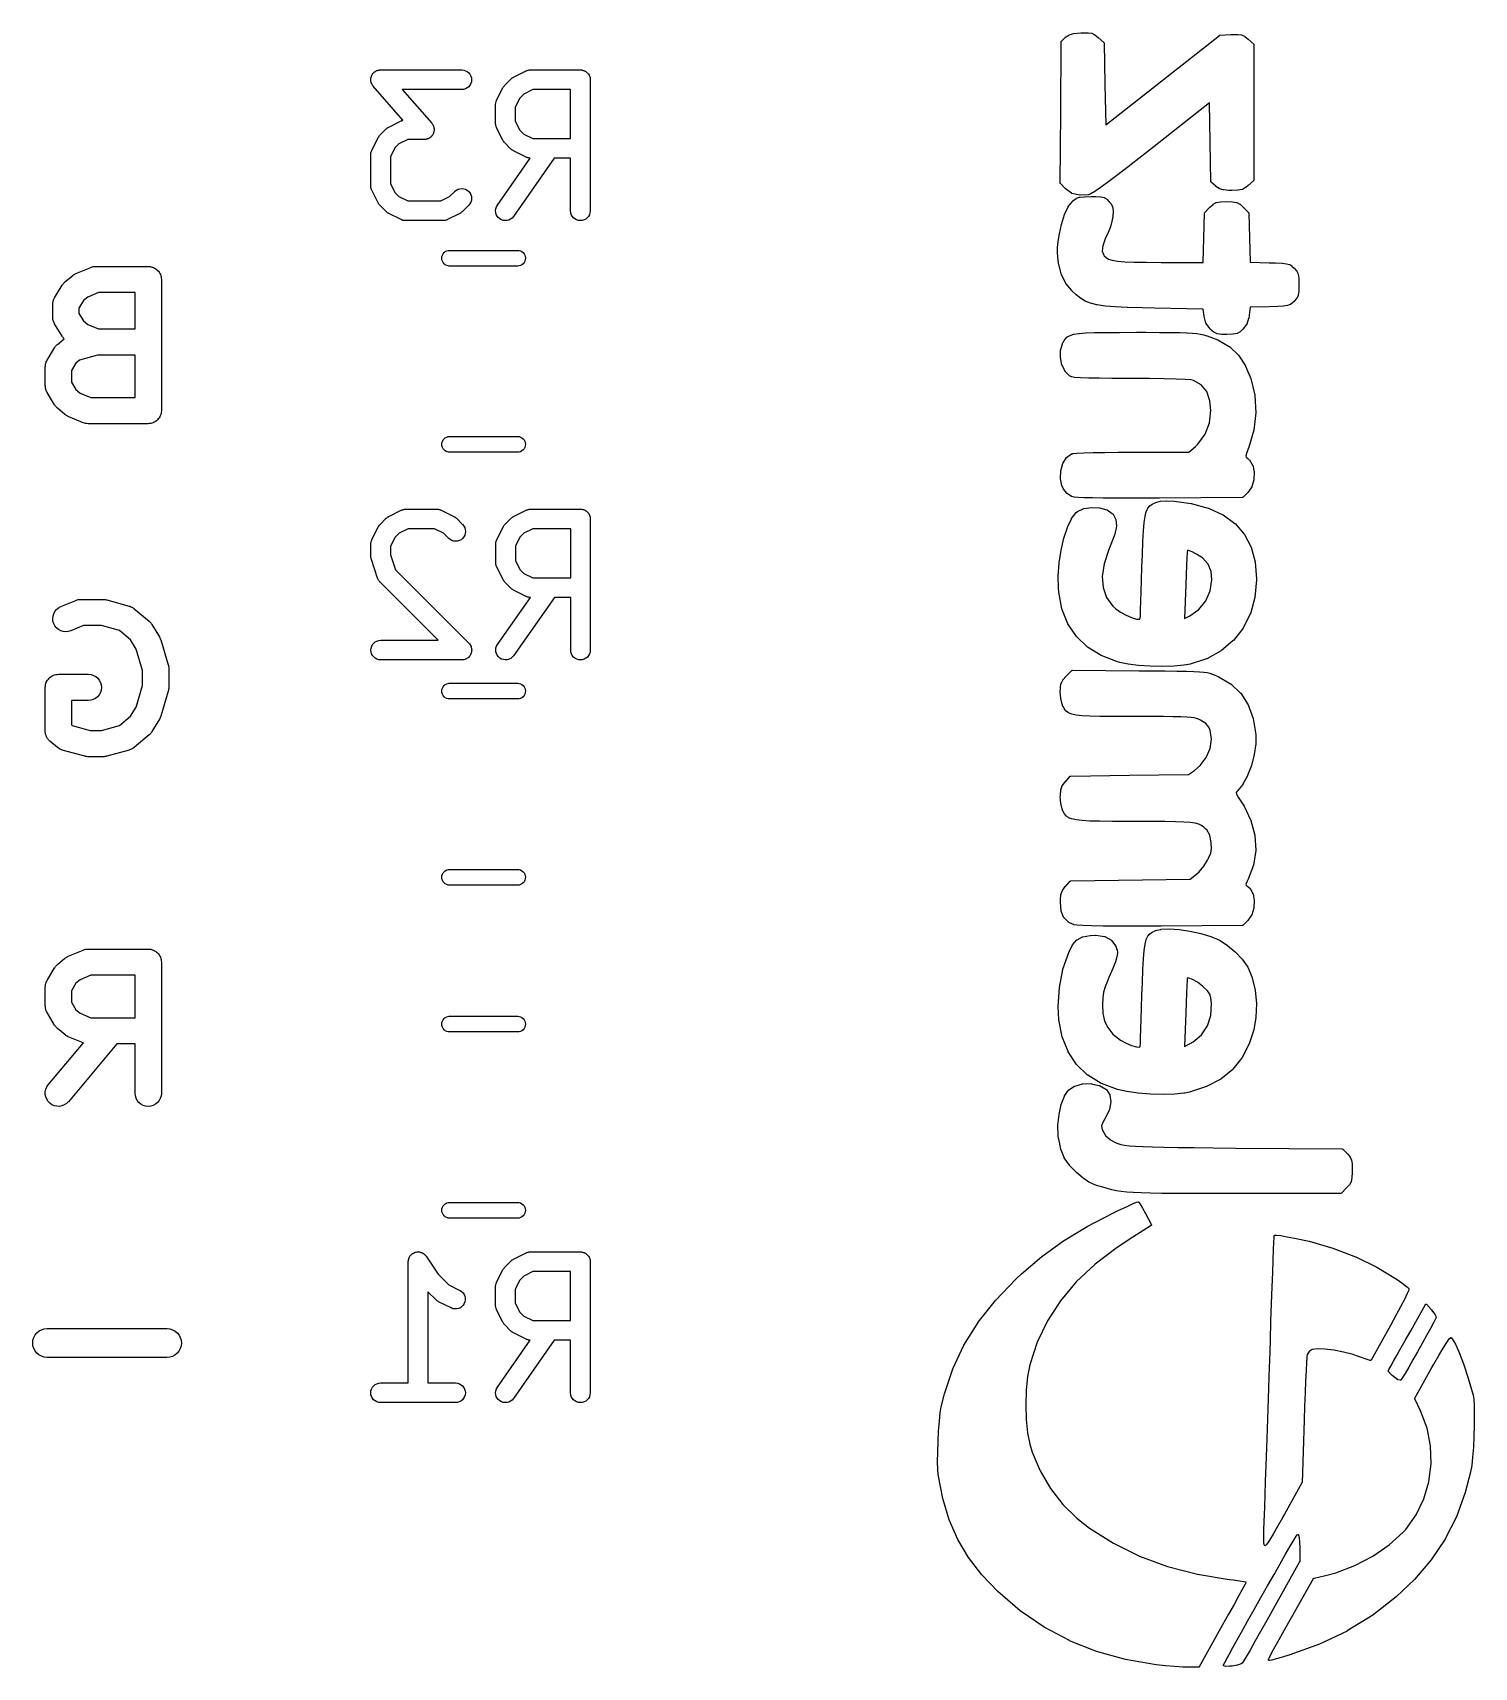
# Model space of a CAD drawing. Extents: x 5.238 to 5.671, y -4.11 to -3.619.
import ezdxf

# ---------------------------------------------------------------- set-up
doc = ezdxf.new("R2010")
doc.units = 0
doc.header["$MEASUREMENT"] = 0
doc.layers.add('BLACK', color=7, linetype='CONTINUOUS')

msp = doc.modelspace()

# ---------------------------------------------------------------- linework, layer by layer
at = {"layer": 'BLACK', "linetype": 'CONTINUOUS'}
for p, q in [((5.54641, -3.64324), (5.54655, -3.62203)), ((5.54655, -3.62202), (5.54656, -3.622)), ((5.54655, -3.62203), (5.54655, -3.62202)), ((5.54656, -3.62197), (5.54657, -3.62195)), ((5.54656, -3.62198), (5.54656, -3.62197)), ((5.54656, -3.62199), (5.54656, -3.62198)), ((5.54656, -3.622), (5.54656, -3.62199)), ((5.54656, -3.62199), (5.54656, -3.62199)), ((5.54657, -3.62195), (5.54658, -3.62193)), ((5.54657, -3.62195), (5.54657, -3.62195)), ((5.54657, -3.62195), (5.54657, -3.62195)), ((5.54658, -3.62193), (5.54659, -3.62192)), ((5.54659, -3.62191), (5.5466, -3.6219)), ((5.54659, -3.62192), (5.54659, -3.62191)), ((5.54659, -3.62192), (5.54659, -3.62192)), ((5.5466, -3.6219), (5.54661, -3.62189)), ((5.54661, -3.62189), (5.54773, -3.62077)), ((5.54773, -3.62077), (5.54774, -3.62076)), ((5.54774, -3.62076), (5.54797, -3.62054)), ((5.54774, -3.62076), (5.54774, -3.62076)), ((5.54774, -3.62076), (5.54774, -3.62076)), ((5.54797, -3.62054), (5.54798, -3.62054)), ((5.54798, -3.62054), (5.54799, -3.62053)), ((5.54799, -3.62053), (5.54801, -3.62052)), ((5.54801, -3.62052), (5.54894, -3.61995)), ((5.54801, -3.62052), (5.54801, -3.62052)), ((5.54801, -3.62052), (5.54801, -3.62052)), ((5.54801, -3.62052), (5.54801, -3.62052)), ((5.54894, -3.61995), (5.54894, -3.61994)), ((5.54894, -3.61994), (5.54895, -3.61994)), ((5.54895, -3.61994), (5.54896, -3.61994)), ((5.54896, -3.61994), (5.54897, -3.61993)), ((5.54897, -3.61993), (5.54898, -3.61993)), ((5.54898, -3.61993), (5.54899, -3.61993)), ((5.54899, -3.61993), (5.549, -3.61992)), ((5.549, -3.61992), (5.55034, -3.61959)), ((5.55034, -3.61959), (5.55034, -3.61958)), ((5.55034, -3.61958), (5.55036, -3.61958)), ((5.55036, -3.61958), (5.55037, -3.61958)), ((5.55037, -3.61958), (5.55241, -3.61939)), ((5.55241, -3.61939), (5.55242, -3.61939)), ((5.55242, -3.61939), (5.5529, -3.61937)), ((5.55242, -3.61939), (5.55242, -3.61939)), ((5.55242, -3.61939), (5.55242, -3.61939)), ((5.5529, -3.61937), (5.55291, -3.61937)), ((5.55291, -3.61937), (5.5546, -3.61932)), ((5.55291, -3.61937), (5.55291, -3.61937)), ((5.55291, -3.61937), (5.55291, -3.61937)), ((5.5546, -3.61932), (5.5546, -3.61932)), ((5.5546, -3.61932), (5.55462, -3.61933)), ((5.55462, -3.61933), (5.55463, -3.61933)), ((5.55463, -3.61933), (5.55574, -3.61948)), ((5.55574, -3.61948), (5.55575, -3.61948)), ((5.55575, -3.61948), (5.55576, -3.61948)), ((5.55576, -3.61948), (5.55577, -3.61948)), ((5.55577, -3.61948), (5.55578, -3.61949)), ((5.55578, -3.61949), (5.55578, -3.61949)), ((5.55578, -3.61949), (5.55579, -3.61949)), ((5.55579, -3.61949), (5.5558, -3.6195)), ((5.5558, -3.6195), (5.55667, -3.61993)), ((5.55667, -3.61993), (5.55668, -3.61993)), ((5.55668, -3.61993), (5.55668, -3.61993)), ((5.55668, -3.61993), (5.55668, -3.61993)), ((5.55668, -3.61993), (5.55669, -3.61994)), ((5.55669, -3.61994), (5.55671, -3.61995)), ((5.55671, -3.61995), (5.55671, -3.61995)), ((5.55671, -3.61995), (5.55671, -3.61995)), ((5.55671, -3.61995), (5.55768, -3.62075)), ((5.55768, -3.62075), (5.55769, -3.62076)), ((5.55769, -3.62076), (5.55769, -3.62076)), ((5.55769, -3.62076), (5.55769, -3.62076)), ((5.55769, -3.62076), (5.55938, -3.62227)), ((5.55938, -3.62227), (5.55938, -3.62227)), ((5.55938, -3.62227), (5.55938, -3.62227)), ((5.55938, -3.62227), (5.55939, -3.62227)), ((5.55939, -3.62227), (5.5594, -3.62229)), ((5.5594, -3.62229), (5.55941, -3.6223)), ((5.55941, -3.6223), (5.55941, -3.6223)), ((5.55941, -3.6223), (5.55941, -3.6223)), ((5.55941, -3.6223), (5.55942, -3.62232)), ((5.55942, -3.62232), (5.55943, -3.62233)), ((5.55943, -3.62233), (5.55943, -3.62234)), ((5.55943, -3.62234), (5.55943, -3.62234)), ((5.55943, -3.62234), (5.55944, -3.62235)), ((5.55944, -3.62235), (5.55944, -3.62237)), ((5.55944, -3.62237), (5.55944, -3.62237)), ((5.55944, -3.62237), (5.55944, -3.62237)), ((5.55944, -3.62237), (5.55944, -3.62239)), ((5.55944, -3.62239), (5.55945, -3.62241)), ((5.55945, -3.62241), (5.55945, -3.62241)), ((5.55945, -3.62241), (5.55945, -3.62241)), ((5.55945, -3.62241), (5.5597, -3.63491)), ((5.55994, -3.64701), (5.59413, -3.62013)), ((5.59413, -3.62012), (5.59415, -3.62011)), ((5.59413, -3.62013), (5.59413, -3.62012)), ((5.59413, -3.62012), (5.59413, -3.62012)), ((5.59413, -3.62012), (5.59413, -3.62012)), ((5.59415, -3.62011), (5.59416, -3.6201)), ((5.59416, -3.6201), (5.59416, -3.6201)), ((5.59416, -3.6201), (5.59416, -3.6201)), ((5.59416, -3.6201), (5.59418, -3.6201)), ((5.59418, -3.6201), (5.5942, -3.62009)), ((5.5942, -3.62009), (5.5942, -3.62009)), ((5.5942, -3.62009), (5.5942, -3.62009)), ((5.5942, -3.62009), (5.59422, -3.62009)), ((5.59422, -3.62009), (5.59424, -3.62008)), ((5.59424, -3.62008), (5.59755, -3.61989)), ((5.59424, -3.62008), (5.59424, -3.62008)), ((5.59424, -3.62008), (5.59424, -3.62008)), ((5.59755, -3.61989), (5.59777, -3.61988)), ((5.59755, -3.61989), (5.59755, -3.61989)), ((5.59755, -3.61989), (5.59755, -3.61989)), ((5.59777, -3.61988), (5.59778, -3.61988)), ((5.59778, -3.61988), (5.59953, -3.61982)), ((5.59778, -3.61988), (5.59778, -3.61988)), ((5.59778, -3.61988), (5.59778, -3.61988)), ((5.59953, -3.61982), (5.59953, -3.61982)), ((5.59953, -3.61982), (5.59954, -3.61982)), ((5.59954, -3.61982), (5.59956, -3.61982)), ((5.59956, -3.61982), (5.6007, -3.61997)), ((5.6007, -3.61997), (5.6007, -3.61997)), ((5.6007, -3.61997), (5.60071, -3.61997)), ((5.60071, -3.61997), (5.60073, -3.61997)), ((5.60073, -3.61997), (5.60073, -3.61997)), ((5.60073, -3.61997), (5.60074, -3.61997)), ((5.60074, -3.61997), (5.60075, -3.61998)), ((5.60075, -3.61998), (5.60076, -3.61998)), ((5.60076, -3.61998), (5.60165, -3.62041)), ((5.60165, -3.62041), (5.60165, -3.62042)), ((5.60165, -3.62042), (5.60166, -3.62042)), ((5.60166, -3.62042), (5.60166, -3.62042)), ((5.60166, -3.62042), (5.60167, -3.62043)), ((5.60167, -3.62043), (5.60169, -3.62044)), ((5.60169, -3.62044), (5.60169, -3.62044)), ((5.60169, -3.62044), (5.60169, -3.62044)), ((5.60169, -3.62044), (5.60268, -3.62125)), ((5.60268, -3.62125), (5.60269, -3.62126)), ((5.60269, -3.62126), (5.60269, -3.62126)), ((5.60269, -3.62126), (5.60269, -3.62126)), ((5.60269, -3.62126), (5.60438, -3.62277)), ((5.60438, -3.62277), (5.60438, -3.62277)), ((5.60438, -3.62277), (5.60439, -3.62278)), ((5.60439, -3.62278), (5.60439, -3.62278)), ((5.60439, -3.62278), (5.6044, -3.62279)), ((5.6044, -3.62279), (5.60441, -3.6228)), ((5.60441, -3.6228), (5.60441, -3.62281)), ((5.60441, -3.62281), (5.60441, -3.62281)), ((5.60441, -3.62281), (5.60442, -3.62282)), ((5.60442, -3.62282), (5.60443, -3.62283)), ((5.60443, -3.62283), (5.60443, -3.62284)), ((5.60443, -3.62284), (5.60443, -3.62284)), ((5.60443, -3.62284), (5.60444, -3.62286)), ((5.60444, -3.62286), (5.60444, -3.62287)), ((5.60444, -3.62287), (5.60444, -3.62288)), ((5.60444, -3.62288), (5.60444, -3.62288)), ((5.60444, -3.62288), (5.60444, -3.62289)), ((5.60444, -3.62289), (5.60445, -3.62291)), ((5.60445, -3.62291), (5.60445, -3.62291)), ((5.60445, -3.62291), (5.60445, -3.62292)), ((5.60445, -3.62292), (5.60445, -3.66358)), ((5.33931, -3.63265), (5.33938, -3.63247)), ((5.33938, -3.63247), (5.33943, -3.6323)), ((5.33943, -3.6323), (5.33948, -3.6322)), ((5.33948, -3.6322), (5.33952, -3.63211)), ((5.33952, -3.63211), (5.33962, -3.63195)), ((5.33962, -3.63195), (5.33971, -3.63179)), ((5.33971, -3.63179), (5.33977, -3.63171)), ((5.33977, -3.63171), (5.33983, -3.63162)), ((5.33983, -3.63162), (5.33996, -3.63149)), ((5.33996, -3.63149), (5.34008, -3.63134)), ((5.34008, -3.63134), (5.34016, -3.63128)), ((5.34016, -3.63128), (5.34023, -3.6312)), ((5.34023, -3.6312), (5.34038, -3.6311)), ((5.34038, -3.6311), (5.34052, -3.63098)), ((5.34052, -3.63098), (5.34061, -3.63093)), ((5.34061, -3.63093), (5.3407, -3.63087)), ((5.3407, -3.63087), (5.34087, -3.6308)), ((5.34087, -3.6308), (5.34103, -3.63071)), ((5.34103, -3.63071), (5.34113, -3.63068)), ((5.34113, -3.63068), (5.34123, -3.63064)), ((5.34123, -3.63064), (5.34141, -3.6306)), ((5.34141, -3.6306), (5.34158, -3.63054)), ((5.34158, -3.63054), (5.34169, -3.63053)), ((5.34169, -3.63053), (5.34179, -3.63051)), ((5.34179, -3.63051), (5.34197, -3.63051)), ((5.34197, -3.63051), (5.34216, -3.63049)), ((5.34216, -3.63049), (5.36653, -3.63049)), ((5.36653, -3.63049), (5.36657, -3.63049)), ((5.36657, -3.63049), (5.36714, -3.63055)), ((5.36714, -3.63055), (5.36769, -3.63073)), ((5.36769, -3.63073), (5.3682, -3.631)), ((5.3682, -3.631), (5.36864, -3.63137)), ((5.36864, -3.63137), (5.369, -3.63182)), ((5.369, -3.63182), (5.36927, -3.63233)), ((5.36927, -3.63233), (5.36943, -3.63289)), ((5.38208, -3.63267), (5.38583, -3.6308)), ((5.38583, -3.6308), (5.38587, -3.63078)), ((5.38587, -3.63078), (5.38595, -3.63075)), ((5.38595, -3.63075), (5.38603, -3.63071)), ((5.38603, -3.63071), (5.38622, -3.63065)), ((5.38622, -3.63065), (5.38641, -3.63058)), ((5.38641, -3.63058), (5.38649, -3.63057)), ((5.38649, -3.63057), (5.38658, -3.63054)), ((5.38658, -3.63054), (5.38678, -3.63052)), ((5.38678, -3.63052), (5.38698, -3.63049)), ((5.38698, -3.63049), (5.38706, -3.6305)), ((5.38706, -3.6305), (5.38715, -3.63049)), ((5.38715, -3.63049), (5.40215, -3.63049)), ((5.40215, -3.63049), (5.40217, -3.63049)), ((5.40217, -3.63049), (5.40217, -3.63049)), ((5.40217, -3.63049), (5.40217, -3.63049)), ((5.40217, -3.63049), (5.40219, -3.63049)), ((5.40219, -3.63049), (5.40247, -3.63052)), ((5.40247, -3.63052), (5.40274, -3.63055)), ((5.40274, -3.63055), (5.40275, -3.63055)), ((5.40275, -3.63055), (5.40276, -3.63055)), ((5.40276, -3.63055), (5.40303, -3.63064)), ((5.40303, -3.63064), (5.40329, -3.63072)), ((5.40329, -3.63072), (5.4033, -3.63072)), ((5.4033, -3.63072), (5.40331, -3.63073)), ((5.40331, -3.63073), (5.40356, -3.63086)), ((5.40356, -3.63086), (5.4038, -3.63099)), ((5.4038, -3.63099), (5.40381, -3.631)), ((5.40381, -3.631), (5.40382, -3.631)), ((5.40382, -3.631), (5.40403, -3.63118)), ((5.40403, -3.63118), (5.40424, -3.63136)), ((5.40424, -3.63136), (5.40425, -3.63137)), ((5.40425, -3.63137), (5.40426, -3.63137)), ((5.40426, -3.63137), (5.40443, -3.63159)), ((5.40443, -3.63159), (5.40461, -3.63181)), ((5.40461, -3.63181), (5.40461, -3.63182)), ((5.40461, -3.63182), (5.40462, -3.63182)), ((5.40462, -3.63182), (5.40475, -3.63207)), ((5.40475, -3.63207), (5.40488, -3.63231)), ((5.40488, -3.63231), (5.40488, -3.63232)), ((5.40488, -3.63232), (5.40489, -3.63233)), ((5.40489, -3.63233), (5.40497, -3.6326)), ((5.3392, -3.63342), (5.33922, -3.63332)), ((5.33922, -3.6336), (5.3392, -3.63342)), ((5.33921, -3.63321), (5.33925, -3.63303)), ((5.33922, -3.63332), (5.33921, -3.63321)), ((5.33922, -3.63379), (5.33922, -3.6336)), ((5.33925, -3.63389), (5.33922, -3.63379)), ((5.33925, -3.63303), (5.33926, -3.63285)), ((5.33926, -3.63399), (5.33925, -3.63389)), ((5.33926, -3.63285), (5.3393, -3.63275)), ((5.33931, -3.63417), (5.33926, -3.63399)), ((5.3393, -3.63275), (5.33931, -3.63265)), ((5.33935, -3.63435), (5.33931, -3.63417)), ((5.33939, -3.63445), (5.33935, -3.63435)), ((5.33942, -3.63455), (5.33939, -3.63445)), ((5.3395, -3.63471), (5.33942, -3.63455)), ((5.33958, -3.63488), (5.3395, -3.63471)), ((5.33964, -3.63497), (5.33958, -3.63488)), ((5.33969, -3.63506), (5.33964, -3.63497)), ((5.3398, -3.6352), (5.33969, -3.63506)), ((5.33991, -3.63535), (5.3398, -3.6352)), ((5.33993, -3.63538), (5.33991, -3.63535)), ((5.34887, -3.6456), (5.33993, -3.63538)), ((5.36653, -3.63639), (5.34866, -3.63639)), ((5.34866, -3.63639), (5.3575, -3.64649)), ((5.3671, -3.63634), (5.36653, -3.63639)), ((5.36765, -3.63617), (5.3671, -3.63634)), ((5.36816, -3.6359), (5.36765, -3.63617)), ((5.36861, -3.63554), (5.36816, -3.6359)), ((5.36898, -3.63509), (5.36861, -3.63554)), ((5.36925, -3.63458), (5.36898, -3.63509)), ((5.36942, -3.63403), (5.36925, -3.63458)), ((5.36948, -3.63346), (5.36942, -3.63403)), ((5.36943, -3.63289), (5.36948, -3.63346)), ((5.37701, -3.63962), (5.37889, -3.63587)), ((5.37889, -3.63587), (5.3789, -3.63583)), ((5.3789, -3.63583), (5.37899, -3.63569)), ((5.37899, -3.63569), (5.37907, -3.63555)), ((5.37907, -3.63555), (5.37915, -3.63545)), ((5.37915, -3.63545), (5.37922, -3.63535)), ((5.37922, -3.63535), (5.37933, -3.63523)), ((5.37933, -3.63523), (5.37944, -3.6351)), ((5.37944, -3.6351), (5.38131, -3.63323)), ((5.38131, -3.63323), (5.38134, -3.6332)), ((5.38134, -3.6332), (5.38147, -3.63309)), ((5.38147, -3.63309), (5.38159, -3.63298)), ((5.38159, -3.63298), (5.3817, -3.63292)), ((5.3817, -3.63292), (5.38179, -3.63284)), ((5.38179, -3.63284), (5.38194, -3.63276)), ((5.38194, -3.63276), (5.38208, -3.63267)), ((5.38785, -3.63639), (5.38515, -3.63774)), ((5.3992, -3.63639), (5.38785, -3.63639)), ((5.3992, -3.65111), (5.3992, -3.63639)), ((5.40497, -3.6326), (5.40505, -3.63287)), ((5.40505, -3.63287), (5.40505, -3.63288)), ((5.40505, -3.63288), (5.40505, -3.63289)), ((5.40505, -3.63289), (5.40508, -3.63316)), ((5.40508, -3.63316), (5.4051, -3.63344)), ((5.4051, -3.63344), (5.4051, -3.67281)), ((5.5597, -3.63491), (5.55994, -3.64701)), ((5.3767, -3.6409), (5.37671, -3.64081)), ((5.3767, -3.64094), (5.3767, -3.6409)), ((5.3767, -3.64656), (5.3767, -3.64094)), ((5.37671, -3.64072), (5.37674, -3.64053)), ((5.37671, -3.64081), (5.37671, -3.64072)), ((5.37674, -3.64053), (5.37676, -3.64033)), ((5.37676, -3.64033), (5.37679, -3.64024)), ((5.37679, -3.64024), (5.3768, -3.64016)), ((5.3768, -3.64016), (5.37688, -3.63997)), ((5.37688, -3.63997), (5.37694, -3.63978)), ((5.37694, -3.63978), (5.37698, -3.6397)), ((5.37698, -3.6397), (5.37701, -3.63962)), ((5.38395, -3.63894), (5.3826, -3.64164)), ((5.3826, -3.64164), (5.3826, -3.64587)), ((5.38515, -3.63774), (5.38395, -3.63894)), ((5.59106, -3.6404), (5.57398, -3.65389)), ((5.59155, -3.66409), (5.59106, -3.6404)), ((5.34459, -3.64767), (5.34834, -3.6458)), ((5.34834, -3.6458), (5.34837, -3.64578)), ((5.34837, -3.64578), (5.34845, -3.64575)), ((5.34845, -3.64575), (5.34853, -3.64571)), ((5.34853, -3.64571), (5.34872, -3.64565)), ((5.34872, -3.64565), (5.34887, -3.6456)), ((5.3575, -3.64649), (5.35753, -3.64653)), ((5.35753, -3.64653), (5.35764, -3.64668)), ((5.35764, -3.64668), (5.35775, -3.64682)), ((5.35775, -3.64682), (5.3578, -3.64691)), ((5.3578, -3.64691), (5.35786, -3.647)), ((5.35786, -3.647), (5.35793, -3.64717)), ((5.35793, -3.64717), (5.35802, -3.64733)), ((5.37671, -3.64665), (5.3767, -3.64656)), ((5.3767, -3.64674), (5.37671, -3.64665)), ((5.37674, -3.64694), (5.3767, -3.64674)), ((5.37676, -3.64714), (5.37674, -3.64694)), ((5.37678, -3.64722), (5.37676, -3.64714)), ((5.37679, -3.64731), (5.37678, -3.64722)), ((5.3826, -3.64587), (5.38395, -3.64856)), ((5.54627, -3.66445), (5.54641, -3.64324)), ((5.33952, -3.65462), (5.34139, -3.65087)), ((5.34139, -3.65087), (5.34141, -3.65083)), ((5.34141, -3.65083), (5.3415, -3.65069)), ((5.3415, -3.65069), (5.34158, -3.65055)), ((5.34158, -3.65055), (5.34166, -3.65045)), ((5.34166, -3.65045), (5.34172, -3.65035)), ((5.34172, -3.65035), (5.34184, -3.65023)), ((5.34184, -3.65023), (5.34194, -3.6501)), ((5.34194, -3.6501), (5.34382, -3.64823)), ((5.34382, -3.64823), (5.34385, -3.6482)), ((5.34385, -3.6482), (5.34398, -3.64809)), ((5.34398, -3.64809), (5.3441, -3.64798)), ((5.3441, -3.64798), (5.3442, -3.64791)), ((5.3442, -3.64791), (5.3443, -3.64784)), ((5.3443, -3.64784), (5.34445, -3.64776)), ((5.34445, -3.64776), (5.34459, -3.64767)), ((5.35035, -3.65139), (5.34766, -3.65274)), ((5.35528, -3.65139), (5.35035, -3.65139)), ((5.35546, -3.65137), (5.35528, -3.65139)), ((5.35565, -3.65137), (5.35546, -3.65137)), ((5.35575, -3.65135), (5.35565, -3.65137)), ((5.35585, -3.65133), (5.35575, -3.65135)), ((5.35603, -3.65128), (5.35585, -3.65133)), ((5.35621, -3.65124), (5.35603, -3.65128)), ((5.35631, -3.6512), (5.35621, -3.65124)), ((5.35641, -3.65117), (5.35631, -3.6512)), ((5.35657, -3.65108), (5.35641, -3.65117)), ((5.35674, -3.65101), (5.35657, -3.65108)), ((5.35682, -3.65095), (5.35674, -3.65101)), ((5.35691, -3.6509), (5.35682, -3.65095)), ((5.35706, -3.65078), (5.35691, -3.6509)), ((5.35721, -3.65067), (5.35706, -3.65078)), ((5.35728, -3.6506), (5.35721, -3.65067)), ((5.35736, -3.65053), (5.35728, -3.6506)), ((5.35748, -3.65039), (5.35736, -3.65053)), ((5.35761, -3.65026), (5.35748, -3.65039)), ((5.35766, -3.65017), (5.35761, -3.65026)), ((5.35773, -3.65009), (5.35766, -3.65017)), ((5.35782, -3.64993), (5.35773, -3.65009)), ((5.35792, -3.64977), (5.35782, -3.64993)), ((5.35795, -3.64967), (5.35792, -3.64977)), ((5.358, -3.64958), (5.35795, -3.64967)), ((5.35806, -3.64941), (5.358, -3.64958)), ((5.35802, -3.64733), (5.35805, -3.64743)), ((5.35805, -3.64743), (5.35809, -3.64753)), ((5.35812, -3.64923), (5.35806, -3.64941)), ((5.35809, -3.64753), (5.35813, -3.64771)), ((5.35814, -3.64913), (5.35812, -3.64923)), ((5.35813, -3.64771), (5.35818, -3.64789)), ((5.35817, -3.64903), (5.35814, -3.64913)), ((5.35819, -3.64885), (5.35817, -3.64903)), ((5.35818, -3.64789), (5.35819, -3.64799)), ((5.35819, -3.64799), (5.35821, -3.64809)), ((5.35822, -3.64867), (5.35819, -3.64885)), ((5.35821, -3.64809), (5.35822, -3.64827)), ((5.35822, -3.64827), (5.35823, -3.64846)), ((5.35823, -3.64846), (5.35822, -3.64856)), ((5.35822, -3.64856), (5.35822, -3.64867)), ((5.37686, -3.6475), (5.37679, -3.64731)), ((5.37692, -3.64769), (5.37686, -3.6475)), ((5.37696, -3.64777), (5.37692, -3.64769)), ((5.37699, -3.64785), (5.37696, -3.64777)), ((5.37701, -3.64788), (5.37699, -3.64785)), ((5.37889, -3.65163), (5.37701, -3.64788)), ((5.37897, -3.65177), (5.37889, -3.65163)), ((5.37905, -3.65192), (5.37897, -3.65177)), ((5.37913, -3.65202), (5.37905, -3.65192)), ((5.37919, -3.65212), (5.37913, -3.65202)), ((5.37931, -3.65224), (5.37919, -3.65212)), ((5.38395, -3.64856), (5.38515, -3.64976)), ((5.38515, -3.64976), (5.38785, -3.65111)), ((5.38785, -3.65111), (5.3992, -3.65111)), ((5.3392, -3.6559), (5.33921, -3.65581)), ((5.3392, -3.65594), (5.3392, -3.6559)), ((5.3392, -3.66531), (5.3392, -3.65594)), ((5.33921, -3.65572), (5.33925, -3.65552)), ((5.33921, -3.65581), (5.33921, -3.65572)), ((5.33925, -3.65552), (5.33927, -3.65532)), ((5.33927, -3.65532), (5.33929, -3.65524)), ((5.33929, -3.65524), (5.33931, -3.65515)), ((5.33931, -3.65515), (5.33938, -3.65497)), ((5.33938, -3.65497), (5.33944, -3.65477)), ((5.33944, -3.65477), (5.33948, -3.6547)), ((5.33948, -3.6547), (5.33952, -3.65462)), ((5.34646, -3.65394), (5.34511, -3.65663)), ((5.34511, -3.65663), (5.34511, -3.66461)), ((5.34766, -3.65274), (5.34646, -3.65394)), ((5.37723, -3.67112), (5.3871, -3.65701)), ((5.37941, -3.65237), (5.37931, -3.65224)), ((5.37944, -3.6524), (5.37941, -3.65237)), ((5.38131, -3.65428), (5.37944, -3.6524)), ((5.38144, -3.65438), (5.38131, -3.65428)), ((5.38156, -3.6545), (5.38144, -3.65438)), ((5.38166, -3.65456), (5.38156, -3.6545)), ((5.38176, -3.65464), (5.38166, -3.65456)), ((5.38191, -3.65472), (5.38176, -3.65464)), ((5.38204, -3.65481), (5.38191, -3.65472)), ((5.38208, -3.65483), (5.38204, -3.65481)), ((5.39431, -3.65702), (5.38207, -3.6745)), ((5.38583, -3.6567), (5.38208, -3.65483)), ((5.38591, -3.65673), (5.38583, -3.6567)), ((5.38599, -3.65678), (5.38591, -3.65673)), ((5.38618, -3.65684), (5.38599, -3.65678)), ((5.38637, -3.65691), (5.38618, -3.65684)), ((5.38645, -3.65692), (5.38637, -3.65691)), ((5.38654, -3.65695), (5.38645, -3.65692)), ((5.38674, -3.65697), (5.38654, -3.65695)), ((5.38694, -3.65701), (5.38674, -3.65697)), ((5.38702, -3.65701), (5.38694, -3.65701)), ((5.3871, -3.65701), (5.38702, -3.65701)), ((5.3992, -3.65702), (5.39431, -3.65702)), ((5.3992, -3.67281), (5.3992, -3.65702)), ((5.57074, -3.65644), (5.56665, -3.65963)), ((5.57398, -3.65389), (5.57074, -3.65644)), ((5.57074, -3.65644), (5.57074, -3.65644)), ((5.57074, -3.65644), (5.57074, -3.65644)), ((5.57398, -3.65389), (5.57398, -3.65389)), ((5.57398, -3.65389), (5.57398, -3.65389)), ((5.56665, -3.65963), (5.56325, -3.66224)), ((5.56665, -3.65963), (5.56665, -3.65963)), ((5.56665, -3.65963), (5.56665, -3.65963)), ((5.33921, -3.6654), (5.3392, -3.66531)), ((5.33921, -3.66548), (5.33921, -3.6654)), ((5.33924, -3.66568), (5.33921, -3.66548)), ((5.33926, -3.66588), (5.33924, -3.66568)), ((5.33929, -3.66597), (5.33926, -3.66588)), ((5.3393, -3.66605), (5.33929, -3.66597)), ((5.33937, -3.66624), (5.3393, -3.66605)), ((5.33943, -3.66644), (5.33937, -3.66624)), ((5.33947, -3.66651), (5.33943, -3.66644)), ((5.3395, -3.66659), (5.33947, -3.66651)), ((5.33952, -3.66663), (5.3395, -3.66659)), ((5.34139, -3.67038), (5.33952, -3.66663)), ((5.34511, -3.66461), (5.34646, -3.66731)), ((5.36447, -3.66694), (5.36492, -3.66658)), ((5.36492, -3.66658), (5.36543, -3.66632)), ((5.36543, -3.66632), (5.36599, -3.66616)), ((5.36599, -3.66616), (5.36656, -3.66611)), ((5.36656, -3.66611), (5.36713, -3.66617)), ((5.36713, -3.66617), (5.36768, -3.66634)), ((5.36768, -3.66634), (5.36819, -3.66662)), ((5.36819, -3.66662), (5.36863, -3.66699)), ((5.54627, -3.66446), (5.54627, -3.66445)), ((5.54627, -3.66448), (5.54627, -3.66446)), ((5.54628, -3.66448), (5.54627, -3.66448)), ((5.54628, -3.66449), (5.54628, -3.66448)), ((5.54628, -3.6645), (5.54628, -3.66449)), ((5.54628, -3.66451), (5.54628, -3.6645)), ((5.54628, -3.66452), (5.54628, -3.66451)), ((5.54629, -3.66452), (5.54628, -3.66452)), ((5.54629, -3.66454), (5.54629, -3.66452)), ((5.5463, -3.66455), (5.54629, -3.66454)), ((5.5463, -3.66456), (5.5463, -3.66455)), ((5.5463, -3.66455), (5.5463, -3.66455)), ((5.54631, -3.66457), (5.5463, -3.66456)), ((5.54632, -3.66458), (5.54631, -3.66457)), ((5.54771, -3.66612), (5.54632, -3.66458)), ((5.54632, -3.66458), (5.54632, -3.66458)), ((5.54772, -3.66613), (5.54771, -3.66612)), ((5.54771, -3.66612), (5.54771, -3.66612)), ((5.54771, -3.66612), (5.54771, -3.66612)), ((5.54774, -3.66615), (5.54772, -3.66613)), ((5.54964, -3.66753), (5.54774, -3.66615)), ((5.54774, -3.66615), (5.54774, -3.66615)), ((5.5583, -3.6659), (5.55666, -3.667)), ((5.55831, -3.66589), (5.5583, -3.66589)), ((5.5583, -3.66589), (5.5583, -3.6659)), ((5.5583, -3.6659), (5.5583, -3.6659)), ((5.56048, -3.66432), (5.55831, -3.66589)), ((5.56325, -3.66224), (5.56048, -3.66432)), ((5.56048, -3.66432), (5.56048, -3.66432)), ((5.56048, -3.66432), (5.56048, -3.66432)), ((5.56048, -3.66432), (5.56048, -3.66432)), ((5.56325, -3.66224), (5.56325, -3.66224)), ((5.56325, -3.66224), (5.56325, -3.66224)), ((5.59155, -3.6641), (5.59155, -3.66409)), ((5.59156, -3.66412), (5.59155, -3.6641)), ((5.59155, -3.6641), (5.59155, -3.6641)), ((5.59156, -3.66413), (5.59156, -3.66412)), ((5.59156, -3.66414), (5.59156, -3.66413)), ((5.59156, -3.66413), (5.59156, -3.66413)), ((5.59157, -3.66415), (5.59156, -3.66414)), ((5.59157, -3.66417), (5.59157, -3.66415)), ((5.59157, -3.66418), (5.59157, -3.66417)), ((5.59157, -3.66417), (5.59157, -3.66417)), ((5.59158, -3.66419), (5.59157, -3.66418)), ((5.59159, -3.6642), (5.59158, -3.66419)), ((5.59159, -3.66421), (5.59159, -3.6642)), ((5.59159, -3.6642), (5.59159, -3.6642)), ((5.5916, -3.66422), (5.59159, -3.66421)), ((5.59161, -3.66423), (5.5916, -3.66422)), ((5.59162, -3.66423), (5.59161, -3.66423)), ((5.59162, -3.66424), (5.59162, -3.66423)), ((5.59302, -3.66544), (5.59162, -3.66424)), ((5.59162, -3.66424), (5.59162, -3.66424)), ((5.59303, -3.66545), (5.59302, -3.66544)), ((5.59304, -3.66545), (5.59303, -3.66545)), ((5.59304, -3.66546), (5.59304, -3.66545)), ((5.59403, -3.66615), (5.59304, -3.66546)), ((5.59404, -3.66615), (5.59403, -3.66615)), ((5.59404, -3.66616), (5.59404, -3.66615)), ((5.59405, -3.66616), (5.59404, -3.66616)), ((5.59406, -3.66617), (5.59405, -3.66616)), ((5.59407, -3.66617), (5.59406, -3.66617)), ((5.59408, -3.66618), (5.59407, -3.66617)), ((5.59522, -3.66654), (5.59408, -3.66618)), ((5.59408, -3.66618), (5.59408, -3.66618)), ((5.59522, -3.66655), (5.59522, -3.66654)), ((5.59522, -3.66654), (5.59522, -3.66654)), ((5.59524, -3.66655), (5.59522, -3.66655)), ((5.59526, -3.66655), (5.59524, -3.66655)), ((5.59527, -3.66655), (5.59526, -3.66655)), ((5.59526, -3.66655), (5.59526, -3.66655)), ((5.59526, -3.66655), (5.59526, -3.66655)), ((5.59691, -3.66669), (5.59527, -3.66655)), ((5.59692, -3.66669), (5.59691, -3.66669)), ((5.59691, -3.66669), (5.59691, -3.66669)), ((5.59777, -3.6667), (5.59692, -3.66669)), ((5.59692, -3.66669), (5.59692, -3.66669)), ((5.59778, -3.6667), (5.59777, -3.6667)), ((5.59777, -3.6667), (5.59777, -3.6667)), ((5.59777, -3.6667), (5.59777, -3.6667)), ((5.59964, -3.66664), (5.59778, -3.6667)), ((5.59965, -3.66664), (5.59964, -3.66664)), ((5.59967, -3.66664), (5.59965, -3.66664)), ((5.60091, -3.6664), (5.59967, -3.66664)), ((5.59967, -3.66664), (5.59967, -3.66664)), ((5.60092, -3.66639), (5.60091, -3.6664)), ((5.60093, -3.66639), (5.60092, -3.66639)), ((5.60094, -3.66639), (5.60093, -3.66639)), ((5.60095, -3.66639), (5.60094, -3.66639)), ((5.60096, -3.66638), (5.60095, -3.66639)), ((5.60097, -3.66638), (5.60096, -3.66638)), ((5.60196, -3.66584), (5.60097, -3.66638)), ((5.60097, -3.66638), (5.60097, -3.66638)), ((5.60197, -3.66583), (5.60196, -3.66584)), ((5.60199, -3.66582), (5.60197, -3.66583)), ((5.60274, -3.66519), (5.60199, -3.66582)), ((5.60199, -3.66582), (5.60199, -3.66582)), ((5.60275, -3.66519), (5.60274, -3.66519)), ((5.60274, -3.66519), (5.60274, -3.66519)), ((5.60438, -3.66373), (5.60275, -3.66519)), ((5.60275, -3.66519), (5.60275, -3.66519)), ((5.60439, -3.66372), (5.60438, -3.66373)), ((5.60438, -3.66373), (5.60438, -3.66373)), ((5.6044, -3.66371), (5.60439, -3.66372)), ((5.60441, -3.6637), (5.6044, -3.66371)), ((5.60442, -3.66368), (5.60441, -3.66369)), ((5.60441, -3.66369), (5.60441, -3.6637)), ((5.60441, -3.6637), (5.60441, -3.6637)), ((5.60443, -3.66367), (5.60442, -3.66368)), ((5.60444, -3.66365), (5.60443, -3.66366)), ((5.60443, -3.66366), (5.60443, -3.66366)), ((5.60443, -3.66366), (5.60443, -3.66367)), ((5.60445, -3.66359), (5.60444, -3.66361)), ((5.60444, -3.66361), (5.60444, -3.66362)), ((5.60444, -3.66362), (5.60444, -3.66363)), ((5.60444, -3.66363), (5.60444, -3.66363)), ((5.60444, -3.66363), (5.60444, -3.66365)), ((5.60445, -3.66358), (5.60445, -3.66359)), ((5.60445, -3.66359), (5.60445, -3.66359)), ((5.34148, -3.67052), (5.34139, -3.67038)), ((5.34156, -3.67067), (5.34148, -3.67052)), ((5.34163, -3.67076), (5.34156, -3.67067)), ((5.3417, -3.67087), (5.34163, -3.67076)), ((5.34181, -3.67099), (5.3417, -3.67087)), ((5.34191, -3.67112), (5.34181, -3.67099)), ((5.34194, -3.67115), (5.34191, -3.67112)), ((5.34382, -3.67302), (5.34194, -3.67115)), ((5.34646, -3.66731), (5.34766, -3.66851)), ((5.34766, -3.66851), (5.35035, -3.66986)), ((5.35035, -3.66986), (5.36021, -3.66986)), ((5.36021, -3.66986), (5.3629, -3.66851)), ((5.3629, -3.66851), (5.36444, -3.66697)), ((5.36444, -3.66697), (5.36447, -3.66694)), ((5.36862, -3.67115), (5.36674, -3.67302)), ((5.36898, -3.6707), (5.36862, -3.67115)), ((5.36863, -3.66699), (5.36899, -3.66744)), ((5.36925, -3.6702), (5.36898, -3.6707)), ((5.36899, -3.66744), (5.36926, -3.66795)), ((5.36942, -3.66964), (5.36925, -3.6702)), ((5.36926, -3.66795), (5.36943, -3.6685)), ((5.36948, -3.66907), (5.36942, -3.66964)), ((5.36943, -3.6685), (5.36948, -3.66907)), ((5.37677, -3.67217), (5.37695, -3.67162)), ((5.37695, -3.67162), (5.37723, -3.67112)), ((5.54755, -3.67387), (5.54866, -3.67159)), ((5.54866, -3.67159), (5.54866, -3.67158)), ((5.54866, -3.67158), (5.54867, -3.67158)), ((5.54866, -3.67159), (5.54866, -3.67159)), ((5.54867, -3.67157), (5.54868, -3.67155)), ((5.54867, -3.67158), (5.54867, -3.67157)), ((5.54868, -3.67155), (5.54869, -3.67155)), ((5.54869, -3.67155), (5.55007, -3.66987)), ((5.54869, -3.67155), (5.54869, -3.67155)), ((5.54966, -3.66754), (5.54964, -3.66753)), ((5.54964, -3.66753), (5.54964, -3.66753)), ((5.54964, -3.66753), (5.54964, -3.66753)), ((5.54964, -3.66753), (5.54964, -3.66753)), ((5.54967, -3.66755), (5.54966, -3.66754)), ((5.54968, -3.66755), (5.54967, -3.66755)), ((5.54969, -3.66756), (5.54968, -3.66755)), ((5.54968, -3.66755), (5.54968, -3.66755)), ((5.54971, -3.66757), (5.54969, -3.66756)), ((5.55215, -3.66815), (5.54971, -3.66757)), ((5.54971, -3.66757), (5.54971, -3.66757)), ((5.54971, -3.66757), (5.54971, -3.66757)), ((5.54971, -3.66757), (5.54971, -3.66757)), ((5.54971, -3.66757), (5.54971, -3.66757)), ((5.55007, -3.66987), (5.55008, -3.66986)), ((5.55007, -3.66987), (5.55007, -3.66987)), ((5.55008, -3.66986), (5.55009, -3.66985)), ((5.55009, -3.66985), (5.5503, -3.66967)), ((5.5503, -3.66967), (5.5503, -3.66966)), ((5.5503, -3.66966), (5.55031, -3.66966)), ((5.5503, -3.66967), (5.5503, -3.66967)), ((5.55031, -3.66966), (5.5511, -3.66909)), ((5.5511, -3.66909), (5.55111, -3.66908)), ((5.5511, -3.66909), (5.5511, -3.66909)), ((5.55111, -3.66908), (5.55112, -3.66908)), ((5.55112, -3.66908), (5.55113, -3.66908)), ((5.55113, -3.66908), (5.55114, -3.66907)), ((5.55114, -3.66907), (5.55115, -3.66907)), ((5.55115, -3.66906), (5.55208, -3.66874)), ((5.55115, -3.66907), (5.55115, -3.66906)), ((5.55208, -3.66874), (5.55209, -3.66874)), ((5.55209, -3.66874), (5.55209, -3.66874)), ((5.55209, -3.66874), (5.55209, -3.66874)), ((5.55209, -3.66874), (5.55211, -3.66874)), ((5.55211, -3.66874), (5.55212, -3.66873)), ((5.55212, -3.66873), (5.55213, -3.66873)), ((5.55213, -3.66873), (5.55349, -3.66859)), ((5.55213, -3.66873), (5.55213, -3.66873)), ((5.55216, -3.66816), (5.55215, -3.66815)), ((5.55215, -3.66815), (5.55215, -3.66815)), ((5.55217, -3.66816), (5.55216, -3.66816)), ((5.55218, -3.66816), (5.55217, -3.66816)), ((5.55219, -3.66816), (5.55218, -3.66816)), ((5.5522, -3.66816), (5.55219, -3.66816)), ((5.55221, -3.66816), (5.5522, -3.66816)), ((5.55472, -3.66799), (5.55221, -3.66816)), ((5.55349, -3.66859), (5.55349, -3.66859)), ((5.55349, -3.66859), (5.5535, -3.66859)), ((5.5535, -3.66859), (5.55351, -3.66859)), ((5.55351, -3.66859), (5.55558, -3.66855)), ((5.55473, -3.66799), (5.55472, -3.66799)), ((5.55474, -3.66799), (5.55473, -3.66799)), ((5.55475, -3.66798), (5.55474, -3.66798)), ((5.55474, -3.66798), (5.55474, -3.66799)), ((5.55476, -3.66798), (5.55475, -3.66798)), ((5.55477, -3.66798), (5.55476, -3.66798)), ((5.55478, -3.66797), (5.55477, -3.66798)), ((5.55548, -3.6677), (5.55478, -3.66797)), ((5.55549, -3.66769), (5.55548, -3.6677)), ((5.55551, -3.66768), (5.55549, -3.66769)), ((5.55665, -3.66701), (5.55551, -3.66768)), ((5.55551, -3.66768), (5.55551, -3.66768)), ((5.55558, -3.66855), (5.55558, -3.66855)), ((5.55558, -3.66855), (5.55558, -3.66855)), ((5.55558, -3.66855), (5.55558, -3.66855)), ((5.55558, -3.66855), (5.55694, -3.66856)), ((5.55666, -3.66701), (5.55665, -3.66701)), ((5.55666, -3.667), (5.55666, -3.667)), ((5.55666, -3.667), (5.55666, -3.66701)), ((5.55694, -3.66856), (5.55694, -3.66856)), ((5.55694, -3.66856), (5.55695, -3.66856)), ((5.55695, -3.66856), (5.55695, -3.66856)), ((5.55695, -3.66856), (5.55849, -3.66863)), ((5.55849, -3.66863), (5.55849, -3.66863)), ((5.55849, -3.66863), (5.5585, -3.66864)), ((5.5585, -3.66864), (5.55852, -3.66864)), ((5.55852, -3.66864), (5.5595, -3.66886)), ((5.5595, -3.66886), (5.5595, -3.66886)), ((5.5595, -3.66886), (5.55952, -3.66886)), ((5.55952, -3.66886), (5.55953, -3.66886)), ((5.55953, -3.66886), (5.55953, -3.66887)), ((5.55953, -3.66887), (5.55954, -3.66887)), ((5.55954, -3.66887), (5.55955, -3.66888)), ((5.55955, -3.66888), (5.55956, -3.66888)), ((5.55956, -3.66888), (5.56026, -3.66932)), ((5.56026, -3.66932), (5.56027, -3.66932)), ((5.56027, -3.66932), (5.56027, -3.66932)), ((5.56027, -3.66932), (5.56027, -3.66933)), ((5.56027, -3.66933), (5.56028, -3.66934)), ((5.56028, -3.66934), (5.5603, -3.66935)), ((5.5603, -3.66935), (5.5603, -3.66935)), ((5.5603, -3.66935), (5.5603, -3.66935)), ((5.5603, -3.66935), (5.561, -3.67009)), ((5.561, -3.67009), (5.561, -3.67009)), ((5.561, -3.67009), (5.561, -3.67009)), ((5.561, -3.67009), (5.56101, -3.6701)), ((5.56101, -3.6701), (5.56142, -3.6706)), ((5.56142, -3.6706), (5.56142, -3.6706)), ((5.56142, -3.6706), (5.56143, -3.67062)), ((5.56143, -3.67062), (5.56143, -3.67063)), ((5.56143, -3.67063), (5.56196, -3.67156)), ((5.56196, -3.67156), (5.56196, -3.67156)), ((5.56196, -3.67156), (5.56197, -3.67158)), ((5.56197, -3.67158), (5.56198, -3.67159)), ((5.56198, -3.67159), (5.56198, -3.6716)), ((5.56198, -3.6716), (5.56198, -3.6716)), ((5.56198, -3.6716), (5.56198, -3.67162)), ((5.56198, -3.67162), (5.56198, -3.67163)), ((5.56198, -3.67163), (5.56215, -3.67275)), ((5.58961, -3.67338), (5.59125, -3.67174)), ((5.59125, -3.67174), (5.5922, -3.67087)), ((5.59125, -3.67174), (5.59125, -3.67174)), ((5.59125, -3.67174), (5.59125, -3.67174)), ((5.59125, -3.67174), (5.59125, -3.67174)), ((5.5922, -3.67087), (5.59221, -3.67086)), ((5.5922, -3.67087), (5.5922, -3.67087)), ((5.5922, -3.67087), (5.5922, -3.67087)), ((5.59221, -3.67086), (5.59222, -3.67086)), ((5.59222, -3.67086), (5.59223, -3.67084)), ((5.59223, -3.67084), (5.59224, -3.67084)), ((5.59224, -3.67084), (5.59315, -3.67034)), ((5.59224, -3.67084), (5.59224, -3.67084)), ((5.59315, -3.67034), (5.59316, -3.67033)), ((5.59315, -3.67034), (5.59315, -3.67034)), ((5.59316, -3.67033), (5.59317, -3.67033)), ((5.59317, -3.67033), (5.59318, -3.67032)), ((5.59318, -3.67032), (5.59319, -3.67032)), ((5.59319, -3.67032), (5.5932, -3.67032)), ((5.5932, -3.67032), (5.59321, -3.67031)), ((5.59321, -3.67031), (5.59439, -3.6701)), ((5.59439, -3.6701), (5.5944, -3.6701)), ((5.5944, -3.6701), (5.59441, -3.6701)), ((5.59441, -3.6701), (5.59442, -3.6701)), ((5.59442, -3.6701), (5.59625, -3.67005)), ((5.59625, -3.67005), (5.59625, -3.67005)), ((5.59625, -3.67005), (5.59625, -3.67005)), ((5.59625, -3.67005), (5.59625, -3.67005)), ((5.59625, -3.67005), (5.59801, -3.67009)), ((5.59801, -3.67009), (5.59802, -3.67009)), ((5.59802, -3.67009), (5.59803, -3.67009)), ((5.59803, -3.67009), (5.59804, -3.6701)), ((5.59804, -3.6701), (5.59925, -3.6703)), ((5.59925, -3.6703), (5.59925, -3.6703)), ((5.59925, -3.6703), (5.59926, -3.6703)), ((5.59926, -3.6703), (5.59927, -3.67031)), ((5.59927, -3.67031), (5.59928, -3.67031)), ((5.59928, -3.67031), (5.59929, -3.67031)), ((5.59929, -3.67031), (5.5993, -3.67032)), ((5.5993, -3.67032), (5.59931, -3.67032)), ((5.59931, -3.67032), (5.60022, -3.67081)), ((5.60022, -3.67081), (5.60022, -3.67081)), ((5.60022, -3.67081), (5.60023, -3.67082)), ((5.60023, -3.67082), (5.60023, -3.67082)), ((5.60023, -3.67082), (5.60024, -3.67083)), ((5.60024, -3.67083), (5.60026, -3.67083)), ((5.60026, -3.67083), (5.60026, -3.67084)), ((5.60026, -3.67084), (5.60026, -3.67084)), ((5.60026, -3.67084), (5.60125, -3.67174)), ((5.60125, -3.67174), (5.60125, -3.67174)), ((5.60125, -3.67174), (5.60125, -3.67174)), ((5.60125, -3.67174), (5.60125, -3.67174)), ((5.60125, -3.67174), (5.60289, -3.67338)), ((5.34395, -3.67313), (5.34382, -3.67302)), ((5.34407, -3.67324), (5.34395, -3.67313)), ((5.34417, -3.67331), (5.34407, -3.67324)), ((5.34426, -3.67339), (5.34417, -3.67331)), ((5.34441, -3.67347), (5.34426, -3.67339)), ((5.34455, -3.67356), (5.34441, -3.67347)), ((5.34459, -3.67358), (5.34455, -3.67356)), ((5.34834, -3.67545), (5.34459, -3.67358)), ((5.34842, -3.67548), (5.34834, -3.67545)), ((5.34849, -3.67552), (5.34842, -3.67548)), ((5.34868, -3.67559), (5.34849, -3.67552)), ((5.34887, -3.67566), (5.34868, -3.67559)), ((5.34896, -3.67567), (5.34887, -3.67566)), ((5.34904, -3.6757), (5.34896, -3.67567)), ((5.34924, -3.67572), (5.34904, -3.6757)), ((5.34944, -3.67576), (5.34924, -3.67572)), ((5.34953, -3.67575), (5.34944, -3.67576)), ((5.34961, -3.67576), (5.34953, -3.67575)), ((5.34966, -3.67576), (5.34961, -3.67576)), ((5.3609, -3.67576), (5.34966, -3.67576)), ((5.36099, -3.67575), (5.3609, -3.67576)), ((5.36108, -3.67576), (5.36099, -3.67575)), ((5.36128, -3.67573), (5.36108, -3.67576)), ((5.36148, -3.67571), (5.36128, -3.67573)), ((5.36156, -3.67568), (5.36148, -3.67571)), ((5.36165, -3.67567), (5.36156, -3.67568)), ((5.36184, -3.6756), (5.36165, -3.67567)), ((5.36203, -3.67554), (5.36184, -3.6756)), ((5.36211, -3.6755), (5.36203, -3.67554)), ((5.36219, -3.67547), (5.36211, -3.6755)), ((5.36223, -3.67545), (5.36219, -3.67547)), ((5.36597, -3.67358), (5.36223, -3.67545)), ((5.36612, -3.67349), (5.36597, -3.67358)), ((5.36626, -3.67341), (5.36612, -3.67349)), ((5.36636, -3.67334), (5.36626, -3.67341)), ((5.36646, -3.67327), (5.36636, -3.67334)), ((5.36658, -3.67316), (5.36646, -3.67327)), ((5.36671, -3.67305), (5.36658, -3.67316)), ((5.36674, -3.67302), (5.36671, -3.67305)), ((5.3767, -3.67274), (5.37677, -3.67217)), ((5.37674, -3.67331), (5.3767, -3.67274)), ((5.3769, -3.67387), (5.37674, -3.67331)), ((5.37715, -3.67438), (5.3769, -3.67387)), ((5.37751, -3.67484), (5.37715, -3.67438)), ((5.37794, -3.67522), (5.37751, -3.67484)), ((5.37844, -3.6755), (5.37794, -3.67522)), ((5.37899, -3.67569), (5.37844, -3.6755)), ((5.37956, -3.67576), (5.37899, -3.67569)), ((5.38013, -3.67572), (5.37956, -3.67576)), ((5.38069, -3.67557), (5.38013, -3.67572)), ((5.38121, -3.67532), (5.38069, -3.67557)), ((5.38167, -3.67497), (5.38121, -3.67532)), ((5.38205, -3.67454), (5.38167, -3.67497)), ((5.38207, -3.6745), (5.38205, -3.67454)), ((5.39925, -3.67338), (5.3992, -3.67281)), ((5.39942, -3.67394), (5.39925, -3.67338)), ((5.39969, -3.67444), (5.39942, -3.67394)), ((5.40005, -3.67489), (5.39969, -3.67444)), ((5.4005, -3.67526), (5.40005, -3.67489)), ((5.40101, -3.67553), (5.4005, -3.67526)), ((5.40156, -3.6757), (5.40101, -3.67553)), ((5.40213, -3.67576), (5.40156, -3.6757)), ((5.4027, -3.67571), (5.40213, -3.67576)), ((5.40326, -3.67555), (5.4027, -3.67571)), ((5.40377, -3.67528), (5.40326, -3.67555)), ((5.40422, -3.67492), (5.40377, -3.67528)), ((5.40459, -3.67448), (5.40422, -3.67492)), ((5.40486, -3.67397), (5.40459, -3.67448)), ((5.40504, -3.67342), (5.40486, -3.67397)), ((5.4051, -3.67285), (5.40504, -3.67342)), ((5.4051, -3.67281), (5.4051, -3.67285)), ((5.54663, -3.67694), (5.54753, -3.6739)), ((5.54753, -3.6739), (5.54754, -3.6739)), ((5.54754, -3.67389), (5.54755, -3.67387)), ((5.54754, -3.6739), (5.54754, -3.67389)), ((5.5619, -3.67551), (5.56138, -3.67759)), ((5.56204, -3.6745), (5.5619, -3.67549)), ((5.5619, -3.67549), (5.5619, -3.6755)), ((5.5619, -3.6755), (5.5619, -3.67551)), ((5.5619, -3.67551), (5.5619, -3.67551)), ((5.56215, -3.67279), (5.56204, -3.67449)), ((5.56204, -3.67449), (5.56204, -3.67449)), ((5.56204, -3.67449), (5.56204, -3.67449)), ((5.56204, -3.67449), (5.56204, -3.6745)), ((5.56215, -3.67275), (5.56215, -3.67275)), ((5.56215, -3.67275), (5.56215, -3.67279)), ((5.56215, -3.67279), (5.56215, -3.67279)), ((5.58938, -3.681), (5.58955, -3.67351)), ((5.58955, -3.67351), (5.58956, -3.67349)), ((5.58955, -3.67351), (5.58955, -3.67351)), ((5.58956, -3.67346), (5.58957, -3.67344)), ((5.58956, -3.67347), (5.58956, -3.67346)), ((5.58956, -3.67348), (5.58956, -3.67347)), ((5.58956, -3.67349), (5.58956, -3.67348)), ((5.58956, -3.67348), (5.58956, -3.67348)), ((5.58957, -3.67344), (5.58958, -3.67342)), ((5.58957, -3.67344), (5.58957, -3.67344)), ((5.58957, -3.67344), (5.58957, -3.67344)), ((5.58958, -3.67342), (5.58959, -3.67341)), ((5.58959, -3.6734), (5.5896, -3.67339)), ((5.58959, -3.67341), (5.58959, -3.6734)), ((5.58959, -3.67341), (5.58959, -3.67341)), ((5.5896, -3.67339), (5.58961, -3.67338)), ((5.60289, -3.67338), (5.60289, -3.67338)), ((5.60289, -3.67338), (5.6029, -3.67339)), ((5.6029, -3.67339), (5.60291, -3.6734)), ((5.60291, -3.6734), (5.60291, -3.67341)), ((5.60291, -3.67341), (5.60292, -3.67341)), ((5.60292, -3.67341), (5.60292, -3.67342)), ((5.60292, -3.67342), (5.60293, -3.67344)), ((5.60293, -3.67344), (5.60293, -3.67344)), ((5.60293, -3.67344), (5.60293, -3.67344)), ((5.60293, -3.67344), (5.60294, -3.67346)), ((5.60294, -3.67346), (5.60294, -3.67347)), ((5.60294, -3.67347), (5.60294, -3.67348)), ((5.60294, -3.67348), (5.60294, -3.67348)), ((5.60294, -3.67348), (5.60294, -3.6735)), ((5.60294, -3.6735), (5.60295, -3.67351)), ((5.60295, -3.67351), (5.60312, -3.68096)), ((5.54568, -3.68206), (5.54608, -3.67969)), ((5.54608, -3.67968), (5.54663, -3.67696)), ((5.54608, -3.67969), (5.54608, -3.67968)), ((5.54608, -3.67968), (5.54608, -3.67968)), ((5.54608, -3.67968), (5.54608, -3.67968)), ((5.54663, -3.67695), (5.54663, -3.67694)), ((5.54663, -3.67696), (5.54663, -3.67695)), ((5.54663, -3.67696), (5.54663, -3.67696)), ((5.55978, -3.68123), (5.55904, -3.68333)), ((5.5607, -3.67934), (5.55978, -3.68123)), ((5.56071, -3.67932), (5.5607, -3.67933)), ((5.5607, -3.67933), (5.5607, -3.67934)), ((5.56138, -3.67761), (5.56071, -3.67932)), ((5.56071, -3.67932), (5.56071, -3.67932)), ((5.56138, -3.67759), (5.56138, -3.67759)), ((5.56138, -3.67759), (5.56138, -3.6776)), ((5.56138, -3.6776), (5.56138, -3.67761)), ((5.58922, -3.6883), (5.58938, -3.681)), ((5.58938, -3.681), (5.58938, -3.681)), ((5.60312, -3.68096), (5.60328, -3.68823)), ((5.36058, -3.68658), (5.36072, -3.68614)), ((5.36072, -3.68614), (5.36094, -3.68573)), ((5.36094, -3.68573), (5.36123, -3.68537)), ((5.36123, -3.68537), (5.36159, -3.68507)), ((5.36159, -3.68507), (5.362, -3.68485)), ((5.362, -3.68485), (5.36245, -3.68472)), ((5.36245, -3.68472), (5.36279, -3.68469)), ((5.36279, -3.68469), (5.38339, -3.68469)), ((5.38339, -3.68469), (5.38373, -3.68472)), ((5.38373, -3.68472), (5.38418, -3.68485)), ((5.38418, -3.68485), (5.38459, -3.68507)), ((5.38459, -3.68507), (5.38495, -3.68537)), ((5.38495, -3.68537), (5.38524, -3.68573)), ((5.38524, -3.68573), (5.38546, -3.68614)), ((5.38546, -3.68614), (5.3856, -3.68658)), ((5.54541, -3.68525), (5.54546, -3.68382)), ((5.54541, -3.68526), (5.54541, -3.68525)), ((5.54541, -3.68527), (5.54541, -3.68526)), ((5.54553, -3.68673), (5.54541, -3.68527)), ((5.54541, -3.68527), (5.54541, -3.68527)), ((5.54546, -3.6838), (5.54568, -3.68207)), ((5.54546, -3.68381), (5.54546, -3.6838)), ((5.54546, -3.68382), (5.54546, -3.68381)), ((5.54546, -3.68382), (5.54546, -3.68382)), ((5.54568, -3.68207), (5.54568, -3.68206)), ((5.54568, -3.68207), (5.54568, -3.68207)), ((5.54568, -3.68207), (5.54568, -3.68207)), ((5.55904, -3.68333), (5.55891, -3.6849)), ((5.55891, -3.6849), (5.55935, -3.68611)), ((5.55935, -3.68611), (5.55947, -3.68628)), ((5.55947, -3.68628), (5.56002, -3.68686)), ((5.25061, -3.69168), (5.25511, -3.68981)), ((5.25511, -3.68981), (5.25512, -3.6898)), ((5.25512, -3.6898), (5.25513, -3.6898)), ((5.25513, -3.6898), (5.25516, -3.68979)), ((5.25513, -3.6898), (5.25513, -3.6898)), ((5.25516, -3.68979), (5.25551, -3.68968)), ((5.25551, -3.68968), (5.25586, -3.68958)), ((5.25586, -3.68958), (5.25588, -3.68958)), ((5.25588, -3.68958), (5.2559, -3.68957)), ((5.2559, -3.68957), (5.25626, -3.68954)), ((5.25626, -3.68954), (5.25663, -3.6895)), ((5.25663, -3.6895), (5.27237, -3.6895)), ((5.27237, -3.6895), (5.2724, -3.6895)), ((5.2724, -3.6895), (5.2724, -3.6895)), ((5.2724, -3.6895), (5.2724, -3.6895)), ((5.2724, -3.6895), (5.27243, -3.6895)), ((5.27243, -3.6895), (5.27279, -3.68954)), ((5.27279, -3.68954), (5.27317, -3.68958)), ((5.27317, -3.68958), (5.27318, -3.68959)), ((5.27318, -3.68959), (5.27319, -3.68959)), ((5.27319, -3.68959), (5.27355, -3.6897)), ((5.27355, -3.6897), (5.2739, -3.68981)), ((5.2739, -3.68981), (5.27391, -3.68982)), ((5.27391, -3.68982), (5.27392, -3.68982)), ((5.27392, -3.68982), (5.27425, -3.69)), ((5.27425, -3.69), (5.27457, -3.69018)), ((5.27457, -3.69018), (5.27459, -3.69019)), ((5.27459, -3.69019), (5.2746, -3.69019)), ((5.2746, -3.69019), (5.27488, -3.69043)), ((5.27488, -3.69043), (5.27517, -3.69067)), ((5.27517, -3.69067), (5.27518, -3.69068)), ((5.27518, -3.69068), (5.27519, -3.69069)), ((5.27519, -3.69069), (5.27542, -3.69097)), ((5.27542, -3.69097), (5.27565, -3.69126)), ((5.27565, -3.69126), (5.27566, -3.69127)), ((5.27566, -3.69127), (5.27567, -3.69128)), ((5.27567, -3.69128), (5.27584, -3.69161)), ((5.36054, -3.68705), (5.36058, -3.68658)), ((5.36058, -3.68751), (5.36054, -3.68705)), ((5.36072, -3.68796), (5.36058, -3.68751)), ((5.36094, -3.68837), (5.36072, -3.68796)), ((5.36123, -3.68873), (5.36094, -3.68837)), ((5.36159, -3.68902), (5.36123, -3.68873)), ((5.362, -3.68924), (5.36159, -3.68902)), ((5.36245, -3.68938), (5.362, -3.68924)), ((5.36279, -3.68941), (5.36245, -3.68938)), ((5.38339, -3.68941), (5.36279, -3.68941)), ((5.38373, -3.68938), (5.38339, -3.68941)), ((5.38418, -3.68924), (5.38373, -3.68938)), ((5.38459, -3.68902), (5.38418, -3.68924)), ((5.38495, -3.68873), (5.38459, -3.68902)), ((5.38524, -3.68837), (5.38495, -3.68873)), ((5.38546, -3.68796), (5.38524, -3.68837)), ((5.3856, -3.68751), (5.38546, -3.68796)), ((5.3856, -3.68658), (5.38564, -3.68705)), ((5.38564, -3.68705), (5.3856, -3.68751)), ((5.54553, -3.68674), (5.54553, -3.68673)), ((5.54553, -3.68673), (5.54553, -3.68673)), ((5.5458, -3.68856), (5.54553, -3.68674)), ((5.54553, -3.68674), (5.54553, -3.68674)), ((5.5458, -3.68857), (5.5458, -3.68856)), ((5.5458, -3.68856), (5.5458, -3.68856)), ((5.5458, -3.68856), (5.5458, -3.68856)), ((5.54586, -3.68893), (5.5458, -3.68857)), ((5.54587, -3.68894), (5.54586, -3.68893)), ((5.54587, -3.68895), (5.54587, -3.68894)), ((5.54587, -3.68894), (5.54587, -3.68894)), ((5.54664, -3.692), (5.54587, -3.68895)), ((5.56002, -3.68686), (5.56079, -3.68731)), ((5.56079, -3.68731), (5.5619, -3.68767)), ((5.5619, -3.68767), (5.56349, -3.68793)), ((5.56349, -3.68793), (5.56564, -3.68811)), ((5.56564, -3.68811), (5.56847, -3.68823)), ((5.56847, -3.68823), (5.57208, -3.68828)), ((5.57208, -3.68828), (5.57658, -3.6883)), ((5.57658, -3.6883), (5.57658, -3.6883)), ((5.57658, -3.6883), (5.58922, -3.6883)), ((5.60328, -3.68823), (5.60904, -3.68839)), ((5.60904, -3.68839), (5.60904, -3.68839)), ((5.60904, -3.68839), (5.61097, -3.68845)), ((5.61097, -3.68845), (5.61097, -3.68845)), ((5.61097, -3.68845), (5.61097, -3.68845)), ((5.61097, -3.68845), (5.61097, -3.68845)), ((5.61097, -3.68845), (5.61292, -3.68854)), ((5.61292, -3.68854), (5.61292, -3.68854)), ((5.61292, -3.68854), (5.61292, -3.68854)), ((5.61292, -3.68854), (5.61293, -3.68854)), ((5.61293, -3.68854), (5.61423, -3.6887)), ((5.61423, -3.6887), (5.61423, -3.6887)), ((5.61423, -3.6887), (5.61425, -3.6887)), ((5.61425, -3.6887), (5.61426, -3.6887)), ((5.61426, -3.6887), (5.61513, -3.68896)), ((5.61513, -3.68896), (5.61514, -3.68896)), ((5.61514, -3.68896), (5.61514, -3.68896)), ((5.61514, -3.68896), (5.61515, -3.68896)), ((5.61515, -3.68896), (5.61516, -3.68897)), ((5.61516, -3.68897), (5.61517, -3.68897)), ((5.61517, -3.68897), (5.61518, -3.68898)), ((5.61518, -3.68898), (5.61518, -3.68898)), ((5.61518, -3.68898), (5.61583, -3.68938)), ((5.61583, -3.68938), (5.61583, -3.68938)), ((5.61583, -3.68938), (5.61585, -3.68939)), ((5.61585, -3.68939), (5.61586, -3.6894)), ((5.61586, -3.6894), (5.6165, -3.68999)), ((5.6165, -3.68999), (5.6165, -3.68999)), ((5.6165, -3.68999), (5.61651, -3.69)), ((5.61651, -3.69), (5.61651, -3.69001)), ((5.61651, -3.69001), (5.61725, -3.69085)), ((5.61725, -3.69085), (5.61725, -3.69085)), ((5.61725, -3.69085), (5.61726, -3.69085)), ((5.61726, -3.69085), (5.61726, -3.69086)), ((5.61726, -3.69086), (5.61727, -3.69087)), ((5.61727, -3.69087), (5.61728, -3.69088)), ((5.61728, -3.69088), (5.61728, -3.69089)), ((5.61728, -3.69089), (5.61728, -3.69089)), ((5.61728, -3.69089), (5.6177, -3.69177)), ((5.24425, -3.69891), (5.2465, -3.69516)), ((5.2465, -3.69516), (5.24653, -3.69512)), ((5.24653, -3.69512), (5.24668, -3.69492)), ((5.24668, -3.69492), (5.24682, -3.69471)), ((5.24682, -3.69471), (5.24691, -3.69462)), ((5.24691, -3.69462), (5.247, -3.69451)), ((5.247, -3.69451), (5.24718, -3.69434)), ((5.24718, -3.69434), (5.24736, -3.69417)), ((5.24736, -3.69417), (5.24961, -3.69229)), ((5.24961, -3.69229), (5.24965, -3.69226)), ((5.24965, -3.69226), (5.2498, -3.69216)), ((5.2498, -3.69216), (5.24993, -3.69204)), ((5.24993, -3.69204), (5.25012, -3.69195)), ((5.25012, -3.69195), (5.25029, -3.69183)), ((5.25029, -3.69183), (5.25045, -3.69177)), ((5.25045, -3.69177), (5.25061, -3.69168)), ((5.27584, -3.69161), (5.27601, -3.69194)), ((5.27601, -3.69194), (5.27602, -3.69195)), ((5.27602, -3.69195), (5.27602, -3.69197)), ((5.27602, -3.69197), (5.27613, -3.69232)), ((5.27613, -3.69232), (5.27624, -3.69268)), ((5.27624, -3.69268), (5.27624, -3.69269)), ((5.27624, -3.69269), (5.27624, -3.6927)), ((5.27624, -3.6927), (5.27627, -3.69307)), ((5.27627, -3.69307), (5.27631, -3.69344)), ((5.27631, -3.69344), (5.27631, -3.73281)), ((5.54665, -3.69202), (5.54664, -3.692)), ((5.54664, -3.692), (5.54664, -3.692)), ((5.54664, -3.692), (5.54664, -3.692)), ((5.54665, -3.69203), (5.54665, -3.69202)), ((5.54665, -3.69204), (5.54665, -3.69203)), ((5.54665, -3.69203), (5.54665, -3.69203)), ((5.54797, -3.69458), (5.54665, -3.69204)), ((5.54665, -3.69204), (5.54665, -3.69204)), ((5.54799, -3.69461), (5.54797, -3.69458)), ((5.54797, -3.69458), (5.54797, -3.69458)), ((5.54797, -3.69458), (5.54797, -3.69458)), ((5.54978, -3.69679), (5.54799, -3.69461)), ((5.54799, -3.69461), (5.54799, -3.69461)), ((5.6177, -3.69177), (5.6177, -3.69177)), ((5.6177, -3.69177), (5.61771, -3.69178)), ((5.61771, -3.69178), (5.61771, -3.69179)), ((5.61771, -3.69179), (5.61771, -3.6918)), ((5.61771, -3.6918), (5.61772, -3.69181)), ((5.61772, -3.69181), (5.61772, -3.69182)), ((5.61772, -3.69182), (5.61772, -3.69183)), ((5.61772, -3.69183), (5.6179, -3.69306)), ((5.6179, -3.69306), (5.6179, -3.69306)), ((5.6179, -3.69306), (5.6179, -3.69308)), ((5.6179, -3.69308), (5.61791, -3.69309)), ((5.61791, -3.69309), (5.61795, -3.695)), ((5.61795, -3.695), (5.61791, -3.6969)), ((5.61795, -3.695), (5.61795, -3.695)), ((5.61795, -3.695), (5.61795, -3.695)), ((5.61795, -3.695), (5.61795, -3.695)), ((5.24369, -3.70088), (5.24372, -3.70062)), ((5.24369, -3.70094), (5.24369, -3.70088)), ((5.24369, -3.70469), (5.24369, -3.70094)), ((5.24372, -3.70062), (5.24373, -3.70035)), ((5.24373, -3.70035), (5.24376, -3.70024)), ((5.24376, -3.70024), (5.24378, -3.70012)), ((5.24378, -3.70012), (5.24386, -3.69987)), ((5.24386, -3.69987), (5.24392, -3.69961)), ((5.24392, -3.69961), (5.24397, -3.6995)), ((5.24397, -3.6995), (5.24401, -3.69939)), ((5.24401, -3.69939), (5.24414, -3.69915)), ((5.24414, -3.69915), (5.24425, -3.69891)), ((5.25291, -3.69979), (5.25156, -3.70203)), ((5.25419, -3.69872), (5.25291, -3.69979)), ((5.25741, -3.69738), (5.25419, -3.69872)), ((5.26844, -3.69738), (5.25741, -3.69738)), ((5.26844, -3.70825), (5.26844, -3.69738)), ((5.54978, -3.6968), (5.54978, -3.69679)), ((5.54979, -3.6968), (5.54978, -3.6968)), ((5.54979, -3.69681), (5.54979, -3.6968)), ((5.55105, -3.69805), (5.54979, -3.69681)), ((5.55106, -3.69806), (5.55105, -3.69805)), ((5.55105, -3.69805), (5.55105, -3.69805)), ((5.55232, -3.69907), (5.55106, -3.69806)), ((5.55106, -3.69806), (5.55106, -3.69806)), ((5.55233, -3.69908), (5.55232, -3.69907)), ((5.55234, -3.69909), (5.55233, -3.69908)), ((5.55371, -3.69991), (5.55234, -3.69909)), ((5.55234, -3.69909), (5.55234, -3.69909)), ((5.55372, -3.69991), (5.55371, -3.69991)), ((5.55373, -3.69992), (5.55372, -3.69991)), ((5.55374, -3.69992), (5.55373, -3.69992)), ((5.55534, -3.70056), (5.55374, -3.69992)), ((5.55535, -3.70056), (5.55534, -3.70056)), ((5.55536, -3.70057), (5.55535, -3.70056)), ((5.55537, -3.70057), (5.55536, -3.70057)), ((5.55731, -3.70106), (5.55537, -3.70057)), ((5.55732, -3.70106), (5.55731, -3.70106)), ((5.55733, -3.70106), (5.55732, -3.70106)), ((5.55974, -3.70142), (5.55733, -3.70106)), ((5.55733, -3.70106), (5.55733, -3.70106)), ((5.61455, -3.70123), (5.61453, -3.70124)), ((5.61456, -3.70123), (5.61455, -3.70123)), ((5.61534, -3.70094), (5.61456, -3.70123)), ((5.61535, -3.70094), (5.61534, -3.70094)), ((5.61536, -3.70094), (5.61535, -3.70094)), ((5.61537, -3.70093), (5.61536, -3.70094)), ((5.61538, -3.70093), (5.61537, -3.70093)), ((5.61539, -3.70092), (5.61538, -3.70092)), ((5.61538, -3.70092), (5.61538, -3.70093)), ((5.61602, -3.70047), (5.61539, -3.70092)), ((5.61539, -3.70092), (5.61539, -3.70092)), ((5.61603, -3.70046), (5.61602, -3.70047)), ((5.61604, -3.70045), (5.61603, -3.70046)), ((5.6165, -3.70001), (5.61604, -3.70045)), ((5.61604, -3.70045), (5.61604, -3.70045)), ((5.61651, -3.7), (5.6165, -3.70001)), ((5.61726, -3.69915), (5.61651, -3.69999)), ((5.61651, -3.69999), (5.61651, -3.7)), ((5.61651, -3.7), (5.61651, -3.7)), ((5.61727, -3.69913), (5.61726, -3.69914)), ((5.61726, -3.69914), (5.61726, -3.69915)), ((5.61728, -3.69911), (5.61727, -3.69912)), ((5.61727, -3.69912), (5.61727, -3.69913)), ((5.61729, -3.6991), (5.61728, -3.69911)), ((5.61728, -3.69911), (5.61728, -3.69911)), ((5.6177, -3.69822), (5.61729, -3.6991)), ((5.61729, -3.6991), (5.61729, -3.6991)), ((5.61771, -3.69821), (5.6177, -3.69822)), ((5.61772, -3.69818), (5.61771, -3.69819)), ((5.61771, -3.69819), (5.61771, -3.6982)), ((5.61771, -3.6982), (5.61771, -3.69821)), ((5.6179, -3.69692), (5.61772, -3.69816)), ((5.61772, -3.69816), (5.61772, -3.69816)), ((5.61772, -3.69816), (5.61772, -3.69817)), ((5.61772, -3.69817), (5.61772, -3.69818)), ((5.61791, -3.6969), (5.6179, -3.69691)), ((5.6179, -3.69691), (5.6179, -3.69692)), ((5.61791, -3.6969), (5.61791, -3.6969)), ((5.24372, -3.70495), (5.24369, -3.70469)), ((5.24373, -3.70522), (5.24372, -3.70495)), ((5.24375, -3.70534), (5.24373, -3.70522)), ((5.24376, -3.70545), (5.24375, -3.70534)), ((5.24384, -3.70571), (5.24376, -3.70545)), ((5.2439, -3.70597), (5.24384, -3.70571)), ((5.24395, -3.70608), (5.2439, -3.70597)), ((5.24399, -3.70619), (5.24395, -3.70608)), ((5.25156, -3.70203), (5.25156, -3.7036)), ((5.25156, -3.7036), (5.25291, -3.70584)), ((5.25291, -3.70584), (5.25419, -3.70691)), ((5.55975, -3.70142), (5.55974, -3.70142)), ((5.56274, -3.70168), (5.55975, -3.70142)), ((5.55975, -3.70142), (5.55975, -3.70142)), ((5.55975, -3.70142), (5.55975, -3.70142)), ((5.56275, -3.70168), (5.56274, -3.70168)), ((5.56274, -3.70168), (5.56274, -3.70168)), ((5.56274, -3.70168), (5.56274, -3.70168)), ((5.56642, -3.70186), (5.56275, -3.70168)), ((5.56643, -3.70187), (5.56642, -3.70186)), ((5.56642, -3.70186), (5.56642, -3.70186)), ((5.56642, -3.70186), (5.56642, -3.70186)), ((5.57091, -3.70199), (5.56643, -3.70187)), ((5.57456, -3.70206), (5.57091, -3.70199)), ((5.57091, -3.70199), (5.57091, -3.70199)), ((5.57091, -3.70199), (5.57091, -3.70199)), ((5.58921, -3.7023), (5.57456, -3.70206)), ((5.57456, -3.70206), (5.57456, -3.70206)), ((5.57456, -3.70206), (5.57456, -3.70206)), ((5.57456, -3.70206), (5.57456, -3.70206)), ((5.5895, -3.70449), (5.58921, -3.7023)), ((5.58951, -3.7045), (5.5895, -3.70449)), ((5.58951, -3.70451), (5.58951, -3.7045)), ((5.59004, -3.70656), (5.58951, -3.70451)), ((5.58951, -3.70451), (5.58951, -3.70451)), ((5.60286, -3.70517), (5.60228, -3.70688)), ((5.60287, -3.70516), (5.60286, -3.70517)), ((5.60302, -3.70417), (5.60287, -3.70514)), ((5.60287, -3.70514), (5.60287, -3.70514)), ((5.60287, -3.70514), (5.60287, -3.70516)), ((5.60331, -3.70177), (5.60302, -3.70417)), ((5.60302, -3.70417), (5.60302, -3.70417)), ((5.60302, -3.70417), (5.60302, -3.70417)), ((5.60302, -3.70417), (5.60302, -3.70417)), ((5.60906, -3.70161), (5.60331, -3.70177)), ((5.61159, -3.70153), (5.60906, -3.70161)), ((5.60906, -3.70161), (5.60906, -3.70161)), ((5.60906, -3.70161), (5.60906, -3.70161)), ((5.60906, -3.70161), (5.60906, -3.70161)), ((5.60906, -3.70161), (5.60906, -3.70161)), ((5.6116, -3.70153), (5.61159, -3.70153)), ((5.61159, -3.70153), (5.61159, -3.70153)), ((5.61334, -3.70142), (5.6116, -3.70153)), ((5.6116, -3.70153), (5.6116, -3.70153)), ((5.61335, -3.70142), (5.61334, -3.70142)), ((5.61336, -3.70142), (5.61335, -3.70142)), ((5.61452, -3.70124), (5.61336, -3.70142)), ((5.61336, -3.70142), (5.61336, -3.70142)), ((5.61453, -3.70124), (5.61452, -3.70124)), ((5.24411, -3.70642), (5.24399, -3.70619)), ((5.24422, -3.70667), (5.24411, -3.70642)), ((5.24425, -3.70671), (5.24422, -3.70667)), ((5.2465, -3.71046), (5.24425, -3.70671)), ((5.24665, -3.71066), (5.2465, -3.71046)), ((5.24678, -3.71087), (5.24665, -3.71066)), ((5.24688, -3.71097), (5.24678, -3.71087)), ((5.24696, -3.71108), (5.24688, -3.71097)), ((5.25419, -3.70691), (5.25741, -3.70825)), ((5.25741, -3.70825), (5.26844, -3.70825)), ((5.54782, -3.71122), (5.54838, -3.71069)), ((5.54838, -3.71069), (5.54839, -3.71068)), ((5.54838, -3.71069), (5.54838, -3.71069)), ((5.54839, -3.71068), (5.5484, -3.71067)), ((5.54839, -3.71068), (5.54839, -3.71068)), ((5.5484, -3.71067), (5.54842, -3.71066)), ((5.54842, -3.71066), (5.54842, -3.71066)), ((5.54842, -3.71066), (5.54843, -3.71066)), ((5.54843, -3.71066), (5.54921, -3.71024)), ((5.54921, -3.71024), (5.54923, -3.71023)), ((5.54921, -3.71024), (5.54921, -3.71024)), ((5.54923, -3.71023), (5.54925, -3.71022)), ((5.54925, -3.71022), (5.55035, -3.7099)), ((5.54925, -3.71022), (5.54925, -3.71022)), ((5.54925, -3.71022), (5.54925, -3.71022)), ((5.54925, -3.71022), (5.54925, -3.71022)), ((5.55035, -3.7099), (5.55036, -3.7099)), ((5.55036, -3.7099), (5.55037, -3.7099)), ((5.55037, -3.7099), (5.55038, -3.7099)), ((5.55038, -3.7099), (5.5519, -3.70966)), ((5.5519, -3.70966), (5.5519, -3.70966)), ((5.5519, -3.70966), (5.55191, -3.70966)), ((5.55191, -3.70966), (5.55192, -3.70966)), ((5.55192, -3.70966), (5.55395, -3.7095)), ((5.55395, -3.7095), (5.55395, -3.7095)), ((5.55395, -3.7095), (5.55396, -3.7095)), ((5.55396, -3.7095), (5.5566, -3.70939)), ((5.55396, -3.7095), (5.55396, -3.7095)), ((5.5566, -3.70939), (5.55661, -3.70939)), ((5.55661, -3.70939), (5.55996, -3.70933)), ((5.55661, -3.70939), (5.55661, -3.70939)), ((5.55661, -3.70939), (5.55661, -3.70939)), ((5.55996, -3.70933), (5.56412, -3.70931)), ((5.55996, -3.70933), (5.55996, -3.70933)), ((5.55996, -3.70933), (5.55996, -3.70933)), ((5.56412, -3.70931), (5.56918, -3.7093)), ((5.56412, -3.70931), (5.56412, -3.70931)), ((5.56918, -3.7093), (5.56918, -3.7093)), ((5.56918, -3.7093), (5.57187, -3.7093)), ((5.57187, -3.7093), (5.57187, -3.7093)), ((5.57187, -3.7093), (5.5761, -3.70931)), ((5.5761, -3.70931), (5.5761, -3.70931)), ((5.5761, -3.70931), (5.57951, -3.70933)), ((5.57951, -3.70933), (5.57951, -3.70933)), ((5.57951, -3.70933), (5.57951, -3.70933)), ((5.57951, -3.70933), (5.58222, -3.70937)), ((5.58222, -3.70937), (5.58222, -3.70937)), ((5.58222, -3.70937), (5.58222, -3.70937)), ((5.58222, -3.70937), (5.58434, -3.70944)), ((5.58434, -3.70944), (5.58435, -3.70944)), ((5.58435, -3.70944), (5.58435, -3.70944)), ((5.58435, -3.70944), (5.58435, -3.70944)), ((5.58435, -3.70944), (5.58601, -3.70954)), ((5.58601, -3.70954), (5.58601, -3.70954)), ((5.58601, -3.70954), (5.58601, -3.70954)), ((5.58601, -3.70954), (5.58601, -3.70954)), ((5.58601, -3.70954), (5.58732, -3.70967)), ((5.58732, -3.70967), (5.58732, -3.70967)), ((5.58732, -3.70967), (5.58733, -3.70967)), ((5.58733, -3.70967), (5.58733, -3.70967)), ((5.58733, -3.70967), (5.5884, -3.70985)), ((5.5884, -3.70985), (5.5884, -3.70985)), ((5.5884, -3.70985), (5.58841, -3.70985)), ((5.58841, -3.70985), (5.58841, -3.70985)), ((5.58841, -3.70985), (5.58937, -3.71008)), ((5.58937, -3.71008), (5.58937, -3.71008)), ((5.58937, -3.71008), (5.58938, -3.71008)), ((5.58938, -3.71008), (5.58938, -3.71008)), ((5.58938, -3.71008), (5.59033, -3.71036)), ((5.59005, -3.70657), (5.59004, -3.70656)), ((5.59005, -3.70659), (5.59005, -3.70657)), ((5.59006, -3.7066), (5.59005, -3.70659)), ((5.59005, -3.70659), (5.59005, -3.70659)), ((5.59006, -3.70661), (5.59006, -3.7066)), ((5.59007, -3.70662), (5.59006, -3.70661)), ((5.59118, -3.7082), (5.59007, -3.70662)), ((5.59007, -3.70662), (5.59007, -3.70662)), ((5.59033, -3.71036), (5.59034, -3.71036)), ((5.59034, -3.71036), (5.59034, -3.71036)), ((5.59034, -3.71036), (5.59035, -3.71036)), ((5.59035, -3.71036), (5.59357, -3.71157)), ((5.59119, -3.70822), (5.59118, -3.7082)), ((5.5912, -3.70823), (5.59119, -3.70822)), ((5.5914, -3.70843), (5.5912, -3.70823)), ((5.5912, -3.70823), (5.5912, -3.70823)), ((5.59141, -3.70844), (5.5914, -3.70843)), ((5.5914, -3.70843), (5.5914, -3.70843)), ((5.59238, -3.70925), (5.59141, -3.70844)), ((5.59141, -3.70844), (5.59141, -3.70844)), ((5.59238, -3.70926), (5.59238, -3.70925)), ((5.59239, -3.70926), (5.59238, -3.70926)), ((5.5924, -3.70927), (5.59239, -3.70926)), ((5.59241, -3.70928), (5.5924, -3.70927)), ((5.59242, -3.70928), (5.59241, -3.70928)), ((5.59241, -3.70928), (5.59241, -3.70928)), ((5.59339, -3.70972), (5.59242, -3.70928)), ((5.59242, -3.70928), (5.59242, -3.70928)), ((5.59339, -3.70973), (5.59339, -3.70972)), ((5.5934, -3.70973), (5.59339, -3.70973)), ((5.59341, -3.70973), (5.5934, -3.70973)), ((5.59342, -3.70974), (5.59341, -3.70973)), ((5.59343, -3.70974), (5.59342, -3.70974)), ((5.59344, -3.70974), (5.59343, -3.70974)), ((5.59476, -3.70992), (5.59344, -3.70974)), ((5.59344, -3.70974), (5.59344, -3.70974)), ((5.59477, -3.70992), (5.59476, -3.70992)), ((5.59478, -3.70992), (5.59477, -3.70992)), ((5.59479, -3.70992), (5.59478, -3.70992)), ((5.59627, -3.70995), (5.59479, -3.70992)), ((5.59628, -3.70995), (5.59627, -3.70995)), ((5.59627, -3.70995), (5.59627, -3.70995)), ((5.59811, -3.7099), (5.59628, -3.70995)), ((5.59628, -3.70995), (5.59628, -3.70995)), ((5.59812, -3.7099), (5.59811, -3.7099)), ((5.59813, -3.7099), (5.59812, -3.7099)), ((5.59814, -3.7099), (5.59813, -3.7099)), ((5.59932, -3.70967), (5.59814, -3.7099)), ((5.59933, -3.70967), (5.59932, -3.70967)), ((5.59935, -3.70967), (5.59933, -3.70967)), ((5.59936, -3.70966), (5.59935, -3.70967)), ((5.59935, -3.70967), (5.59935, -3.70967)), ((5.59937, -3.70966), (5.59936, -3.70966)), ((5.59938, -3.70965), (5.59937, -3.70966)), ((5.60029, -3.70914), (5.59938, -3.70965)), ((5.59938, -3.70965), (5.59938, -3.70965)), ((5.60031, -3.70913), (5.60029, -3.70914)), ((5.60029, -3.70914), (5.60029, -3.70914)), ((5.60029, -3.70914), (5.60029, -3.70914)), ((5.60032, -3.70912), (5.60031, -3.70913)), ((5.60113, -3.70837), (5.60032, -3.70912)), ((5.60032, -3.70912), (5.60032, -3.70912)), ((5.60032, -3.70912), (5.60032, -3.70912)), ((5.60032, -3.70912), (5.60032, -3.70912)), ((5.60114, -3.70836), (5.60113, -3.70837)), ((5.60116, -3.70835), (5.60114, -3.70836)), ((5.60225, -3.70694), (5.60116, -3.70835)), ((5.60116, -3.70835), (5.60116, -3.70835)), ((5.60226, -3.70693), (5.60225, -3.70694)), ((5.60227, -3.70692), (5.60226, -3.70693)), ((5.60228, -3.70689), (5.60227, -3.70691)), ((5.60227, -3.70691), (5.60227, -3.70691)), ((5.60227, -3.70691), (5.60227, -3.70692)), ((5.60228, -3.70688), (5.60228, -3.70688)), ((5.60228, -3.70688), (5.60228, -3.70689)), ((5.242, -3.71766), (5.24425, -3.71391)), ((5.24425, -3.71391), (5.24428, -3.71386)), ((5.24428, -3.71386), (5.24443, -3.71367)), ((5.24443, -3.71367), (5.24457, -3.71346)), ((5.24457, -3.71346), (5.24466, -3.71336)), ((5.24466, -3.71336), (5.24475, -3.71325)), ((5.24475, -3.71325), (5.24493, -3.71309)), ((5.24493, -3.71309), (5.24511, -3.71291)), ((5.24511, -3.71291), (5.24712, -3.71123)), ((5.24712, -3.71123), (5.24696, -3.71108)), ((5.54633, -3.71687), (5.5464, -3.71456)), ((5.5464, -3.71456), (5.5464, -3.71455)), ((5.5464, -3.71455), (5.54641, -3.71455)), ((5.54641, -3.7145), (5.5471, -3.71238)), ((5.54641, -3.71451), (5.54641, -3.7145)), ((5.54641, -3.71452), (5.54641, -3.71451)), ((5.54641, -3.71453), (5.54641, -3.71452)), ((5.54641, -3.71454), (5.54641, -3.71453)), ((5.54641, -3.71455), (5.54641, -3.71454)), ((5.5471, -3.71236), (5.54711, -3.71234)), ((5.5471, -3.71237), (5.5471, -3.71236)), ((5.5471, -3.71238), (5.5471, -3.71237)), ((5.5471, -3.71238), (5.5471, -3.71238)), ((5.5471, -3.71238), (5.5471, -3.71238)), ((5.5471, -3.71238), (5.5471, -3.71238)), ((5.54711, -3.71234), (5.54734, -3.71192)), ((5.54734, -3.71192), (5.54734, -3.71191)), ((5.54734, -3.71191), (5.54735, -3.71191)), ((5.54734, -3.71192), (5.54734, -3.71192)), ((5.54735, -3.71191), (5.54779, -3.71125)), ((5.54779, -3.71125), (5.5478, -3.71123)), ((5.54779, -3.71125), (5.54779, -3.71125)), ((5.54779, -3.71125), (5.54779, -3.71125)), ((5.54779, -3.71125), (5.54779, -3.71125)), ((5.5478, -3.71123), (5.54782, -3.71122)), ((5.54782, -3.71122), (5.54782, -3.71122)), ((5.54782, -3.71122), (5.54782, -3.71122)), ((5.59357, -3.71157), (5.59358, -3.71157)), ((5.59358, -3.71157), (5.59359, -3.71158)), ((5.59359, -3.71158), (5.5936, -3.71158)), ((5.5936, -3.71158), (5.59703, -3.71357)), ((5.59703, -3.71357), (5.59703, -3.71358)), ((5.59703, -3.71358), (5.59703, -3.71358)), ((5.59703, -3.71358), (5.59703, -3.71358)), ((5.59703, -3.71358), (5.59705, -3.71359)), ((5.59705, -3.71359), (5.59706, -3.7136)), ((5.59706, -3.7136), (5.59706, -3.7136)), ((5.59706, -3.7136), (5.59706, -3.7136)), ((5.59706, -3.7136), (5.59977, -3.71615)), ((5.24144, -3.71963), (5.24147, -3.71937)), ((5.24144, -3.71969), (5.24144, -3.71963)), ((5.24144, -3.72531), (5.24144, -3.71969)), ((5.24147, -3.71937), (5.24148, -3.7191)), ((5.24148, -3.7191), (5.24151, -3.71899)), ((5.24151, -3.71899), (5.24153, -3.71887)), ((5.24153, -3.71887), (5.24161, -3.71861)), ((5.24161, -3.71861), (5.24167, -3.71836)), ((5.24167, -3.71836), (5.24172, -3.71825)), ((5.24172, -3.71825), (5.24176, -3.71814)), ((5.24176, -3.71814), (5.24189, -3.7179)), ((5.24189, -3.7179), (5.242, -3.71766)), ((5.25066, -3.71853), (5.24931, -3.72078)), ((5.24931, -3.72078), (5.24931, -3.72422)), ((5.25175, -3.71763), (5.25066, -3.71853)), ((5.25716, -3.71612), (5.25175, -3.71763)), ((5.26844, -3.71612), (5.25716, -3.71612)), ((5.26844, -3.72887), (5.26844, -3.71612)), ((5.54633, -3.71689), (5.54633, -3.71687)), ((5.54633, -3.71687), (5.54633, -3.71687)), ((5.54633, -3.71687), (5.54633, -3.71687)), ((5.54633, -3.71691), (5.54633, -3.71689)), ((5.5468, -3.71915), (5.54633, -3.71691)), ((5.54633, -3.71691), (5.54633, -3.71691)), ((5.54633, -3.71691), (5.54633, -3.71691)), ((5.54633, -3.71691), (5.54633, -3.71691)), ((5.54681, -3.71915), (5.5468, -3.71915)), ((5.54681, -3.71916), (5.54681, -3.71915)), ((5.54681, -3.71917), (5.54681, -3.71916)), ((5.54682, -3.71918), (5.54681, -3.71917)), ((5.54682, -3.71919), (5.54682, -3.71918)), ((5.54777, -3.72108), (5.54682, -3.71919)), ((5.54682, -3.71919), (5.54682, -3.71919)), ((5.54682, -3.71919), (5.54682, -3.71919)), ((5.59977, -3.71615), (5.59977, -3.71616)), ((5.59977, -3.71616), (5.59977, -3.71616)), ((5.59977, -3.71616), (5.59978, -3.71616)), ((5.59978, -3.71616), (5.59979, -3.71617)), ((5.59979, -3.71617), (5.5998, -3.71619)), ((5.5998, -3.71619), (5.5998, -3.71619)), ((5.5998, -3.71619), (5.5998, -3.71619)), ((5.5998, -3.71619), (5.6019, -3.71939)), ((5.6019, -3.71939), (5.6019, -3.71939)), ((5.6019, -3.71939), (5.60191, -3.71941)), ((5.60191, -3.71941), (5.60191, -3.71942)), ((5.60191, -3.71942), (5.60349, -3.72315)), ((5.24147, -3.72558), (5.24144, -3.72531)), ((5.24148, -3.72584), (5.24147, -3.72558)), ((5.24931, -3.72422), (5.25066, -3.72646)), ((5.54777, -3.7211), (5.54777, -3.72108)), ((5.54778, -3.72111), (5.54777, -3.7211)), ((5.54779, -3.72111), (5.54778, -3.72111)), ((5.54779, -3.72112), (5.54779, -3.72111)), ((5.5478, -3.72113), (5.54779, -3.72112)), ((5.54781, -3.72114), (5.5478, -3.72113)), ((5.54917, -3.72243), (5.54781, -3.72114)), ((5.54781, -3.72114), (5.54781, -3.72114)), ((5.54918, -3.72243), (5.54917, -3.72243)), ((5.54918, -3.72244), (5.54918, -3.72243)), ((5.54919, -3.72244), (5.54918, -3.72244)), ((5.5492, -3.72245), (5.54919, -3.72244)), ((5.54921, -3.72245), (5.5492, -3.72245)), ((5.54922, -3.72246), (5.54921, -3.72245)), ((5.5497, -3.72269), (5.54922, -3.72246)), ((5.54922, -3.72246), (5.54922, -3.72246)), ((5.54971, -3.72269), (5.5497, -3.72269)), ((5.54971, -3.7227), (5.54971, -3.72269)), ((5.54972, -3.7227), (5.54971, -3.7227)), ((5.54973, -3.7227), (5.54972, -3.7227)), ((5.54974, -3.7227), (5.54973, -3.7227)), ((5.54975, -3.72271), (5.54974, -3.7227)), ((5.55058, -3.72283), (5.54975, -3.72271)), ((5.54975, -3.72271), (5.54975, -3.72271)), ((5.55059, -3.72283), (5.55058, -3.72283)), ((5.5506, -3.72283), (5.55059, -3.72283)), ((5.55059, -3.72283), (5.55059, -3.72283)), ((5.55232, -3.72295), (5.5506, -3.72283)), ((5.55482, -3.72304), (5.55232, -3.72295)), ((5.55232, -3.72295), (5.55232, -3.72295)), ((5.55232, -3.72295), (5.55232, -3.72295)), ((5.55232, -3.72295), (5.55232, -3.72295)), ((5.55483, -3.72304), (5.55482, -3.72304)), ((5.55482, -3.72304), (5.55482, -3.72304)), ((5.558, -3.72311), (5.55483, -3.72304)), ((5.55801, -3.72311), (5.558, -3.72311)), ((5.558, -3.72311), (5.558, -3.72311)), ((5.56175, -3.72317), (5.55801, -3.72311)), ((5.56176, -3.72317), (5.56175, -3.72317)), ((5.56596, -3.72319), (5.56176, -3.72317)), ((5.568, -3.7232), (5.56596, -3.72319)), ((5.56596, -3.72319), (5.56596, -3.72319)), ((5.57313, -3.72321), (5.568, -3.7232)), ((5.568, -3.7232), (5.568, -3.7232)), ((5.5775, -3.72326), (5.57313, -3.72321)), ((5.57313, -3.72321), (5.57313, -3.72321)), ((5.58106, -3.72334), (5.5775, -3.72326)), ((5.58375, -3.72345), (5.58106, -3.72334)), ((5.58553, -3.72359), (5.58375, -3.72345)), ((5.58627, -3.72372), (5.58553, -3.72359)), ((5.58862, -3.72508), (5.58627, -3.72372)), ((5.59027, -3.72711), (5.58862, -3.72508)), ((5.60349, -3.72315), (5.60349, -3.72315)), ((5.60349, -3.72315), (5.60349, -3.72316)), ((5.60349, -3.72316), (5.6035, -3.72318)), ((5.6035, -3.72318), (5.60471, -3.72822)), ((5.2415, -3.72596), (5.24148, -3.72584)), ((5.24151, -3.72608), (5.2415, -3.72596)), ((5.24159, -3.72633), (5.24151, -3.72608)), ((5.24165, -3.72659), (5.24159, -3.72633)), ((5.2417, -3.7267), (5.24165, -3.72659)), ((5.24174, -3.72681), (5.2417, -3.7267)), ((5.24186, -3.72705), (5.24174, -3.72681)), ((5.24197, -3.72729), (5.24186, -3.72705)), ((5.242, -3.72734), (5.24197, -3.72729)), ((5.24425, -3.73109), (5.242, -3.72734)), ((5.25066, -3.72646), (5.25194, -3.72753)), ((5.25194, -3.72753), (5.25516, -3.72887)), ((5.25516, -3.72887), (5.26844, -3.72887)), ((5.59124, -3.72984), (5.59027, -3.72711)), ((5.59152, -3.73275), (5.59124, -3.72984)), ((5.60471, -3.72822), (5.60472, -3.72822)), ((5.60472, -3.72822), (5.60472, -3.72824)), ((5.60472, -3.72824), (5.60472, -3.72825)), ((5.60472, -3.72825), (5.60503, -3.73346)), ((5.2444, -3.73129), (5.24425, -3.73109)), ((5.24453, -3.7315), (5.2444, -3.73129)), ((5.24463, -3.73159), (5.24453, -3.7315)), ((5.24471, -3.7317), (5.24463, -3.73159)), ((5.24489, -3.73187), (5.24471, -3.7317)), ((5.24506, -3.73205), (5.24489, -3.73187)), ((5.24511, -3.73209), (5.24506, -3.73205)), ((5.24736, -3.73396), (5.24511, -3.73209)), ((5.2475, -3.73406), (5.24736, -3.73396)), ((5.24764, -3.73418), (5.2475, -3.73406)), ((5.24782, -3.73428), (5.24764, -3.73418)), ((5.24799, -3.73439), (5.24782, -3.73428)), ((5.24816, -3.73446), (5.24799, -3.73439)), ((5.24831, -3.73455), (5.24816, -3.73446)), ((5.24836, -3.73457), (5.24831, -3.73455)), ((5.25286, -3.73644), (5.24836, -3.73457)), ((5.27538, -3.73532), (5.27515, -3.7356)), ((5.27562, -3.73503), (5.27538, -3.73532)), ((5.27563, -3.73502), (5.27562, -3.73503)), ((5.27564, -3.73501), (5.27563, -3.73502)), ((5.27581, -3.73469), (5.27564, -3.73501)), ((5.27599, -3.73436), (5.27581, -3.73469)), ((5.276, -3.73435), (5.27599, -3.73436)), ((5.27611, -3.73398), (5.276, -3.73434)), ((5.276, -3.73434), (5.276, -3.73435)), ((5.27622, -3.73363), (5.27611, -3.73398)), ((5.27623, -3.73362), (5.27622, -3.73363)), ((5.27627, -3.73323), (5.27623, -3.7336)), ((5.27623, -3.7336), (5.27623, -3.73362)), ((5.27631, -3.73287), (5.27627, -3.73323)), ((5.27631, -3.73281), (5.27631, -3.73284)), ((5.27631, -3.73284), (5.27631, -3.73284)), ((5.27631, -3.73284), (5.27631, -3.73284)), ((5.27631, -3.73284), (5.27631, -3.73287)), ((5.59109, -3.73648), (5.59152, -3.73275)), ((5.60503, -3.73349), (5.60444, -3.7387)), ((5.60503, -3.73346), (5.60503, -3.73346)), ((5.60503, -3.73346), (5.60503, -3.73347)), ((5.60503, -3.73347), (5.60503, -3.73349)), ((5.25321, -3.73655), (5.25286, -3.73644)), ((5.25356, -3.73666), (5.25321, -3.73655)), ((5.25358, -3.73666), (5.25356, -3.73666)), ((5.2536, -3.73667), (5.25358, -3.73666)), ((5.25396, -3.73671), (5.2536, -3.73667)), ((5.25432, -3.73675), (5.25396, -3.73671)), ((5.25436, -3.73675), (5.25432, -3.73675)), ((5.25438, -3.73675), (5.25436, -3.73675)), ((5.25436, -3.73675), (5.25436, -3.73675)), ((5.25436, -3.73675), (5.25436, -3.73675)), ((5.27237, -3.73675), (5.25438, -3.73675)), ((5.27274, -3.73671), (5.27237, -3.73675)), ((5.27311, -3.73668), (5.27274, -3.73671)), ((5.27312, -3.73667), (5.27311, -3.73668)), ((5.27314, -3.73667), (5.27312, -3.73667)), ((5.27349, -3.73656), (5.27314, -3.73667)), ((5.27385, -3.73646), (5.27349, -3.73656)), ((5.27386, -3.73645), (5.27385, -3.73646)), ((5.27387, -3.73645), (5.27386, -3.73645)), ((5.2742, -3.73628), (5.27387, -3.73645)), ((5.27453, -3.7361), (5.2742, -3.73628)), ((5.27454, -3.7361), (5.27453, -3.7361)), ((5.27455, -3.73609), (5.27454, -3.7361)), ((5.27484, -3.73585), (5.27455, -3.73609)), ((5.27513, -3.73562), (5.27484, -3.73585)), ((5.27514, -3.73561), (5.27513, -3.73562)), ((5.27515, -3.7356), (5.27514, -3.73561)), ((5.58759, -3.74284), (5.58976, -3.73988)), ((5.58976, -3.73988), (5.59109, -3.73648)), ((5.60443, -3.73873), (5.60292, -3.74377)), ((5.60444, -3.7387), (5.60443, -3.73871)), ((5.60443, -3.73871), (5.60443, -3.73873)), ((5.60444, -3.7387), (5.60444, -3.7387)), ((5.36054, -3.74295), (5.36058, -3.74249)), ((5.36058, -3.74342), (5.36054, -3.74295)), ((5.36058, -3.74249), (5.36072, -3.74204)), ((5.36072, -3.74386), (5.36058, -3.74342)), ((5.36072, -3.74204), (5.36094, -3.74163)), ((5.36094, -3.74427), (5.36072, -3.74386)), ((5.36094, -3.74163), (5.36123, -3.74127)), ((5.36123, -3.74463), (5.36094, -3.74427)), ((5.36123, -3.74127), (5.36159, -3.74098)), ((5.36159, -3.74493), (5.36123, -3.74463)), ((5.36159, -3.74098), (5.362, -3.74076)), ((5.362, -3.74515), (5.36159, -3.74493)), ((5.362, -3.74076), (5.36245, -3.74062)), ((5.36245, -3.74528), (5.362, -3.74515)), ((5.36245, -3.74062), (5.36279, -3.74059)), ((5.36279, -3.74531), (5.36245, -3.74528)), ((5.36279, -3.74059), (5.38339, -3.74059)), ((5.38339, -3.74531), (5.36279, -3.74531)), ((5.38339, -3.74059), (5.38373, -3.74062)), ((5.38373, -3.74528), (5.38339, -3.74531)), ((5.38373, -3.74062), (5.38418, -3.74076)), ((5.38418, -3.74515), (5.38373, -3.74528)), ((5.38418, -3.74076), (5.38459, -3.74098)), ((5.38459, -3.74493), (5.38418, -3.74515)), ((5.38459, -3.74098), (5.38495, -3.74127)), ((5.38495, -3.74463), (5.38459, -3.74493)), ((5.38495, -3.74127), (5.38524, -3.74163)), ((5.38524, -3.74427), (5.38495, -3.74463)), ((5.38524, -3.74163), (5.38546, -3.74204)), ((5.38546, -3.74386), (5.38524, -3.74427)), ((5.38546, -3.74204), (5.3856, -3.74249)), ((5.3856, -3.74342), (5.38546, -3.74386)), ((5.3856, -3.74249), (5.38564, -3.74295)), ((5.38564, -3.74295), (5.3856, -3.74342)), ((5.55621, -3.74542), (5.55967, -3.74536)), ((5.55967, -3.74536), (5.56364, -3.74532)), ((5.55967, -3.74536), (5.55967, -3.74536)), ((5.55967, -3.74536), (5.55967, -3.74536)), ((5.56364, -3.74532), (5.56803, -3.7453)), ((5.56364, -3.74532), (5.56364, -3.74532)), ((5.56803, -3.7453), (5.58492, -3.7453)), ((5.58492, -3.7453), (5.58685, -3.74356)), ((5.58685, -3.74356), (5.58759, -3.74284)), ((5.60272, -3.74427), (5.60219, -3.74568)), ((5.60292, -3.74379), (5.60272, -3.74427)), ((5.60292, -3.74377), (5.60292, -3.74378)), ((5.60292, -3.74378), (5.60292, -3.74378)), ((5.60292, -3.74378), (5.60292, -3.74379)), ((5.54642, -3.75086), (5.54704, -3.74872)), ((5.54704, -3.74871), (5.54705, -3.7487)), ((5.54704, -3.74872), (5.54704, -3.74871)), ((5.54704, -3.74871), (5.54704, -3.74871)), ((5.54704, -3.74872), (5.54704, -3.74872)), ((5.54705, -3.7487), (5.54705, -3.74868)), ((5.54705, -3.74868), (5.54706, -3.74868)), ((5.54706, -3.74867), (5.54814, -3.74694)), ((5.54706, -3.74868), (5.54706, -3.74867)), ((5.54814, -3.74694), (5.54815, -3.74692)), ((5.54814, -3.74694), (5.54814, -3.74694)), ((5.54815, -3.74692), (5.54816, -3.74691)), ((5.54816, -3.74691), (5.54818, -3.7469)), ((5.54816, -3.74691), (5.54816, -3.74691)), ((5.54816, -3.74691), (5.54816, -3.74691)), ((5.54818, -3.7469), (5.54819, -3.74688)), ((5.54819, -3.74688), (5.54967, -3.74583)), ((5.54967, -3.74583), (5.54969, -3.74581)), ((5.54967, -3.74583), (5.54967, -3.74583)), ((5.54967, -3.74583), (5.54967, -3.74583)), ((5.54967, -3.74583), (5.54967, -3.74583)), ((5.54967, -3.74583), (5.54967, -3.74583)), ((5.54969, -3.74581), (5.5497, -3.74581)), ((5.5497, -3.74581), (5.54972, -3.7458)), ((5.5497, -3.74581), (5.5497, -3.74581)), ((5.5497, -3.74581), (5.5497, -3.74581)), ((5.54972, -3.7458), (5.54974, -3.7458)), ((5.54974, -3.7458), (5.55, -3.74574)), ((5.55, -3.74574), (5.55002, -3.74573)), ((5.55, -3.74574), (5.55, -3.74574)), ((5.55002, -3.74573), (5.55003, -3.74573)), ((5.55003, -3.74573), (5.55128, -3.74561)), ((5.55128, -3.74561), (5.55338, -3.74551)), ((5.55128, -3.74561), (5.55128, -3.74561)), ((5.55128, -3.74561), (5.55128, -3.74561)), ((5.55128, -3.74561), (5.55128, -3.74561)), ((5.55338, -3.74551), (5.55621, -3.74542)), ((5.55338, -3.74551), (5.55338, -3.74551)), ((5.55338, -3.74551), (5.55338, -3.74551)), ((5.55338, -3.74551), (5.55338, -3.74551)), ((5.55621, -3.74542), (5.55621, -3.74542)), ((5.55621, -3.74542), (5.55621, -3.74542)), ((5.60219, -3.74568), (5.60203, -3.74644)), ((5.60203, -3.74644), (5.60216, -3.74682)), ((5.60216, -3.74682), (5.60261, -3.74719)), ((5.60261, -3.74719), (5.60261, -3.74719)), ((5.60261, -3.74719), (5.60261, -3.74719)), ((5.60261, -3.74719), (5.60303, -3.74755)), ((5.60303, -3.74755), (5.60304, -3.74755)), ((5.60304, -3.74755), (5.60304, -3.74756)), ((5.60304, -3.74756), (5.60305, -3.74757)), ((5.60305, -3.74757), (5.60306, -3.74757)), ((5.60306, -3.74757), (5.60306, -3.74758)), ((5.60306, -3.74758), (5.60307, -3.74759)), ((5.60307, -3.74759), (5.60307, -3.7476)), ((5.60307, -3.7476), (5.60406, -3.74918)), ((5.60406, -3.74918), (5.60407, -3.74918)), ((5.60407, -3.74918), (5.60407, -3.74919)), ((5.60407, -3.74919), (5.60408, -3.7492)), ((5.60408, -3.7492), (5.60408, -3.74921)), ((5.60408, -3.74921), (5.60408, -3.74921)), ((5.60408, -3.74921), (5.60409, -3.74923)), ((5.60409, -3.74923), (5.60409, -3.74924)), ((5.60409, -3.74924), (5.60454, -3.75128)), ((5.54631, -3.7532), (5.54641, -3.75091)), ((5.54631, -3.75321), (5.54631, -3.7532)), ((5.54631, -3.7532), (5.54631, -3.7532)), ((5.54632, -3.75322), (5.54631, -3.75321)), ((5.54632, -3.75324), (5.54632, -3.75322)), ((5.54632, -3.75325), (5.54632, -3.75324)), ((5.54632, -3.75324), (5.54632, -3.75324)), ((5.5468, -3.75542), (5.54632, -3.75325)), ((5.54632, -3.75325), (5.54632, -3.75325)), ((5.54641, -3.7509), (5.54642, -3.75089)), ((5.54641, -3.75091), (5.54641, -3.7509)), ((5.54641, -3.7509), (5.54641, -3.7509)), ((5.54641, -3.75091), (5.54641, -3.75091)), ((5.54642, -3.75087), (5.54642, -3.75086)), ((5.54642, -3.75089), (5.54642, -3.75087)), ((5.54642, -3.75087), (5.54642, -3.75087)), ((5.60444, -3.75359), (5.60381, -3.75568)), ((5.60445, -3.75356), (5.60444, -3.75358)), ((5.60444, -3.75358), (5.60444, -3.75358)), ((5.60444, -3.75358), (5.60444, -3.75359)), ((5.60454, -3.75133), (5.60445, -3.75354)), ((5.60445, -3.75354), (5.60445, -3.75354)), ((5.60445, -3.75354), (5.60445, -3.75354)), ((5.60445, -3.75354), (5.60445, -3.75355)), ((5.60445, -3.75355), (5.60445, -3.75356)), ((5.60454, -3.75128), (5.60454, -3.75128)), ((5.60454, -3.75128), (5.60454, -3.75129)), ((5.60454, -3.75129), (5.60454, -3.75129)), ((5.60454, -3.75129), (5.60454, -3.75131)), ((5.60454, -3.75131), (5.60454, -3.75132)), ((5.60454, -3.75132), (5.60454, -3.75132)), ((5.60454, -3.75132), (5.60454, -3.75133)), ((5.54681, -3.75544), (5.5468, -3.75542)), ((5.5468, -3.75542), (5.5468, -3.75542)), ((5.5468, -3.75542), (5.5468, -3.75542)), ((5.54681, -3.75546), (5.54681, -3.75544)), ((5.54682, -3.75546), (5.54681, -3.75546)), ((5.54681, -3.75546), (5.54681, -3.75546)), ((5.54681, -3.75546), (5.54681, -3.75546)), ((5.54727, -3.75638), (5.54682, -3.75546)), ((5.54728, -3.7564), (5.54727, -3.75638)), ((5.54727, -3.75638), (5.54727, -3.75638)), ((5.54727, -3.75638), (5.54727, -3.75638)), ((5.54729, -3.75641), (5.54728, -3.7564)), ((5.54729, -3.75642), (5.54729, -3.75641)), ((5.54729, -3.75641), (5.54729, -3.75641)), ((5.54836, -3.75766), (5.54729, -3.75642)), ((5.54729, -3.75642), (5.54729, -3.75642)), ((5.54836, -3.75767), (5.54836, -3.75766)), ((5.54836, -3.75766), (5.54836, -3.75766)), ((5.54838, -3.75768), (5.54836, -3.75767)), ((5.54839, -3.75769), (5.54838, -3.75768)), ((5.5484, -3.75769), (5.54839, -3.75769)), ((5.54839, -3.75769), (5.54839, -3.75769)), ((5.54839, -3.75769), (5.54839, -3.75769)), ((5.54967, -3.75857), (5.5484, -3.75769)), ((5.54969, -3.75858), (5.54967, -3.75857)), ((5.54967, -3.75857), (5.54967, -3.75857)), ((5.54967, -3.75857), (5.54967, -3.75857)), ((5.54967, -3.75857), (5.54967, -3.75857)), ((5.5497, -3.75859), (5.54969, -3.75858)), ((5.54971, -3.75859), (5.5497, -3.75859)), ((5.54975, -3.75861), (5.54971, -3.75859)), ((5.54977, -3.75861), (5.54975, -3.75861)), ((5.54978, -3.75862), (5.54977, -3.75861)), ((5.55042, -3.75877), (5.54978, -3.75862)), ((5.54978, -3.75862), (5.54978, -3.75862)), ((5.55043, -3.75877), (5.55042, -3.75877)), ((5.55045, -3.75877), (5.55043, -3.75877)), ((5.55164, -3.75889), (5.55045, -3.75877)), ((5.55045, -3.75877), (5.55045, -3.75877)), ((5.55165, -3.75889), (5.55164, -3.75889)), ((5.55164, -3.75889), (5.55164, -3.75889)), ((5.55345, -3.75898), (5.55165, -3.75889)), ((5.55165, -3.75889), (5.55165, -3.75889)), ((5.55346, -3.75898), (5.55345, -3.75898)), ((5.55345, -3.75898), (5.55345, -3.75898)), ((5.55345, -3.75898), (5.55345, -3.75898)), ((5.55593, -3.75905), (5.55346, -3.75898)), ((5.55914, -3.7591), (5.55593, -3.75905)), ((5.55593, -3.75905), (5.55593, -3.75905)), ((5.55593, -3.75905), (5.55593, -3.75905)), ((5.56315, -3.75912), (5.55914, -3.7591)), ((5.55914, -3.7591), (5.55914, -3.7591)), ((5.56801, -3.75912), (5.56315, -3.75912)), ((5.56315, -3.75912), (5.56315, -3.75912)), ((5.57378, -3.7591), (5.56801, -3.75912)), ((5.56801, -3.75912), (5.56801, -3.75912)), ((5.57611, -3.75909), (5.57378, -3.7591)), ((5.57378, -3.7591), (5.57378, -3.7591)), ((5.57493, -3.76043), (5.57636, -3.76002)), ((5.60094, -3.75895), (5.57611, -3.75909)), ((5.57611, -3.75909), (5.57611, -3.75909)), ((5.57636, -3.76002), (5.57636, -3.76002)), ((5.57636, -3.76002), (5.57639, -3.76002)), ((5.57639, -3.76002), (5.5764, -3.76002)), ((5.5764, -3.76002), (5.57812, -3.75989)), ((5.5764, -3.76002), (5.5764, -3.76002)), ((5.5764, -3.76002), (5.5764, -3.76002)), ((5.5764, -3.76002), (5.5764, -3.76002)), ((5.57812, -3.75989), (5.57813, -3.75989)), ((5.57813, -3.75989), (5.57814, -3.75989)), ((5.57814, -3.75989), (5.57815, -3.75989)), ((5.57815, -3.75989), (5.58051, -3.76002)), ((5.58051, -3.76002), (5.58051, -3.76002)), ((5.58051, -3.76002), (5.58052, -3.76002)), ((5.58052, -3.76002), (5.58052, -3.76002)), ((5.58052, -3.76002), (5.58555, -3.76071)), ((5.60095, -3.75895), (5.60094, -3.75895)), ((5.60097, -3.75894), (5.60095, -3.75895)), ((5.60099, -3.75894), (5.60097, -3.75894)), ((5.60097, -3.75894), (5.60097, -3.75894)), ((5.60097, -3.75894), (5.60097, -3.75894)), ((5.601, -3.75893), (5.60099, -3.75894)), ((5.60101, -3.75893), (5.601, -3.75893)), ((5.60102, -3.75892), (5.60101, -3.75893)), ((5.60101, -3.75893), (5.60101, -3.75893)), ((5.60104, -3.75892), (5.60102, -3.75892)), ((5.60106, -3.7589), (5.60104, -3.75891)), ((5.60104, -3.75891), (5.60104, -3.75892)), ((5.60104, -3.75892), (5.60104, -3.75892)), ((5.60107, -3.75889), (5.60106, -3.7589)), ((5.60258, -3.75744), (5.60107, -3.75889)), ((5.60107, -3.75889), (5.60107, -3.75889)), ((5.6026, -3.75743), (5.60258, -3.75744)), ((5.60261, -3.75741), (5.6026, -3.75743)), ((5.60378, -3.75573), (5.60261, -3.75741)), ((5.60261, -3.75741), (5.60261, -3.75741)), ((5.60379, -3.75572), (5.60378, -3.75573)), ((5.6038, -3.75571), (5.60379, -3.75571)), ((5.60379, -3.75571), (5.60379, -3.75572)), ((5.60381, -3.75568), (5.6038, -3.75569)), ((5.6038, -3.75569), (5.6038, -3.7557)), ((5.6038, -3.7557), (5.6038, -3.75571)), ((5.60381, -3.75568), (5.60381, -3.75568)), ((5.34389, -3.76511), (5.34402, -3.76501)), ((5.34402, -3.76501), (5.34414, -3.7649)), ((5.34414, -3.7649), (5.34424, -3.76483)), ((5.34424, -3.76483), (5.34434, -3.76475)), ((5.34434, -3.76475), (5.34449, -3.76468)), ((5.34449, -3.76468), (5.34463, -3.76459)), ((5.34463, -3.76459), (5.34838, -3.76271)), ((5.34838, -3.76271), (5.34841, -3.7627)), ((5.34841, -3.7627), (5.3485, -3.76267)), ((5.3485, -3.76267), (5.34857, -3.76262)), ((5.34857, -3.76262), (5.34877, -3.76257)), ((5.34877, -3.76257), (5.34896, -3.7625)), ((5.34896, -3.7625), (5.34904, -3.76248)), ((5.34904, -3.76248), (5.34912, -3.76246)), ((5.34912, -3.76246), (5.34933, -3.76244)), ((5.34933, -3.76244), (5.34952, -3.76241)), ((5.34952, -3.76241), (5.34961, -3.76241)), ((5.34961, -3.76241), (5.3497, -3.7624)), ((5.3497, -3.7624), (5.35907, -3.7624)), ((5.35907, -3.7624), (5.35911, -3.7624)), ((5.35911, -3.7624), (5.3592, -3.76241)), ((5.3592, -3.76241), (5.35929, -3.76241)), ((5.35929, -3.76241), (5.35949, -3.76244)), ((5.35949, -3.76244), (5.35969, -3.76247)), ((5.35969, -3.76247), (5.35977, -3.76249)), ((5.35977, -3.76249), (5.35985, -3.76251)), ((5.35985, -3.76251), (5.36004, -3.76258)), ((5.36004, -3.76258), (5.36024, -3.76264)), ((5.36024, -3.76264), (5.36031, -3.76268)), ((5.36031, -3.76268), (5.36039, -3.76271)), ((5.36039, -3.76271), (5.36414, -3.76459)), ((5.36414, -3.76459), (5.36418, -3.76461)), ((5.36418, -3.76461), (5.36432, -3.7647)), ((5.36432, -3.7647), (5.36446, -3.76478)), ((5.36446, -3.76478), (5.36456, -3.76485)), ((5.36456, -3.76485), (5.36466, -3.76492)), ((5.36466, -3.76492), (5.36478, -3.76504)), ((5.36478, -3.76504), (5.36491, -3.76514)), ((5.38139, -3.76511), (5.38151, -3.76501)), ((5.38151, -3.76501), (5.38164, -3.7649)), ((5.38164, -3.7649), (5.38174, -3.76483)), ((5.38174, -3.76483), (5.38184, -3.76475)), ((5.38184, -3.76475), (5.38198, -3.76468)), ((5.38198, -3.76468), (5.38212, -3.76459)), ((5.38212, -3.76459), (5.38587, -3.76271)), ((5.38587, -3.76271), (5.38591, -3.7627)), ((5.38591, -3.7627), (5.38599, -3.76267)), ((5.38599, -3.76267), (5.38607, -3.76262)), ((5.38607, -3.76262), (5.38626, -3.76257)), ((5.38626, -3.76257), (5.38645, -3.7625)), ((5.38645, -3.7625), (5.38654, -3.76248)), ((5.38654, -3.76248), (5.38662, -3.76246)), ((5.38662, -3.76246), (5.38682, -3.76244)), ((5.38682, -3.76244), (5.38702, -3.76241)), ((5.38702, -3.76241), (5.38711, -3.76241)), ((5.38711, -3.76241), (5.38719, -3.7624)), ((5.38719, -3.7624), (5.40219, -3.7624)), ((5.40219, -3.7624), (5.40221, -3.7624)), ((5.40221, -3.7624), (5.40221, -3.7624)), ((5.40221, -3.7624), (5.40221, -3.7624)), ((5.40221, -3.7624), (5.40223, -3.7624)), ((5.40223, -3.7624), (5.40251, -3.76243)), ((5.40251, -3.76243), (5.40279, -3.76246)), ((5.40279, -3.76246), (5.4028, -3.76247)), ((5.4028, -3.76247), (5.40281, -3.76247)), ((5.40281, -3.76247), (5.40307, -3.76255)), ((5.40307, -3.76255), (5.40334, -3.76263)), ((5.40334, -3.76263), (5.40334, -3.76264)), ((5.40334, -3.76264), (5.40335, -3.76264)), ((5.40335, -3.76264), (5.4036, -3.76278)), ((5.4036, -3.76278), (5.40384, -3.76291)), ((5.40384, -3.76291), (5.40385, -3.76291)), ((5.40385, -3.76291), (5.40386, -3.76292)), ((5.40386, -3.76292), (5.40407, -3.7631)), ((5.40407, -3.7631), (5.40429, -3.76327)), ((5.40429, -3.76327), (5.40429, -3.76328)), ((5.40429, -3.76328), (5.4043, -3.76329)), ((5.4043, -3.76329), (5.40447, -3.7635)), ((5.40447, -3.7635), (5.40465, -3.76372)), ((5.40465, -3.76372), (5.40466, -3.76373)), ((5.40466, -3.76373), (5.40466, -3.76374)), ((5.40466, -3.76374), (5.40479, -3.76398)), ((5.40479, -3.76398), (5.40492, -3.76423)), ((5.40492, -3.76423), (5.40492, -3.76424)), ((5.40492, -3.76424), (5.40493, -3.76425)), ((5.40493, -3.76425), (5.40501, -3.76452)), ((5.40501, -3.76452), (5.40509, -3.76478)), ((5.40509, -3.76478), (5.40509, -3.76479)), ((5.40509, -3.76479), (5.40509, -3.7648)), ((5.40509, -3.7648), (5.40512, -3.76508)), ((5.54967, -3.76523), (5.55104, -3.76343)), ((5.55104, -3.76343), (5.55105, -3.76342)), ((5.55104, -3.76343), (5.55104, -3.76343)), ((5.55104, -3.76343), (5.55104, -3.76343)), ((5.55104, -3.76343), (5.55104, -3.76343)), ((5.55105, -3.76342), (5.55107, -3.7634)), ((5.55107, -3.7634), (5.55143, -3.7631)), ((5.55107, -3.7634), (5.55107, -3.7634)), ((5.55107, -3.7634), (5.55107, -3.7634)), ((5.55143, -3.7631), (5.55144, -3.7631)), ((5.55144, -3.7631), (5.55144, -3.76309)), ((5.55144, -3.76309), (5.55146, -3.76309)), ((5.55144, -3.7631), (5.55144, -3.7631)), ((5.55146, -3.76309), (5.55147, -3.76308)), ((5.55147, -3.76308), (5.55148, -3.76307)), ((5.55147, -3.76308), (5.55147, -3.76308)), ((5.55148, -3.76307), (5.55332, -3.76223)), ((5.55332, -3.76223), (5.55333, -3.76222)), ((5.55332, -3.76223), (5.55332, -3.76223)), ((5.55333, -3.76222), (5.55333, -3.76222)), ((5.55333, -3.76222), (5.55335, -3.76222)), ((5.55335, -3.76222), (5.55336, -3.76221)), ((5.55336, -3.76221), (5.55337, -3.76221)), ((5.55337, -3.76221), (5.55565, -3.76186)), ((5.55337, -3.76221), (5.55337, -3.76221)), ((5.55565, -3.76186), (5.55565, -3.76186)), ((5.55565, -3.76186), (5.55568, -3.76186)), ((5.55568, -3.76186), (5.55569, -3.76186)), ((5.55569, -3.76186), (5.55569, -3.76186)), ((5.55569, -3.76186), (5.55807, -3.76199)), ((5.55807, -3.76199), (5.55807, -3.76199)), ((5.55807, -3.76199), (5.55807, -3.76199)), ((5.55807, -3.76199), (5.55807, -3.76199)), ((5.55807, -3.76199), (5.55809, -3.76199)), ((5.55809, -3.76199), (5.55811, -3.76199)), ((5.55811, -3.76199), (5.55811, -3.76199)), ((5.55811, -3.76199), (5.55811, -3.76199)), ((5.55811, -3.76199), (5.56026, -3.7626)), ((5.56026, -3.7626), (5.56027, -3.7626)), ((5.56027, -3.7626), (5.56028, -3.7626)), ((5.56028, -3.7626), (5.56029, -3.76261)), ((5.56029, -3.76261), (5.56029, -3.76261)), ((5.56029, -3.76261), (5.5603, -3.76261)), ((5.5603, -3.76261), (5.56031, -3.76262)), ((5.56031, -3.76262), (5.56032, -3.76262)), ((5.56032, -3.76262), (5.56191, -3.76369)), ((5.56191, -3.76369), (5.56192, -3.76369)), ((5.56192, -3.76369), (5.56192, -3.7637)), ((5.56192, -3.7637), (5.56192, -3.7637)), ((5.56192, -3.7637), (5.56193, -3.76371)), ((5.56193, -3.76371), (5.56195, -3.76372)), ((5.56195, -3.76372), (5.56195, -3.76372)), ((5.56195, -3.76372), (5.56195, -3.76373)), ((5.56195, -3.76373), (5.56211, -3.76391)), ((5.56211, -3.76391), (5.56212, -3.76391)), ((5.56212, -3.76391), (5.56212, -3.76391)), ((5.56212, -3.76391), (5.56212, -3.76391)), ((5.56212, -3.76391), (5.56213, -3.76393)), ((5.56213, -3.76393), (5.56214, -3.76394)), ((5.56214, -3.76394), (5.56214, -3.76395)), ((5.56214, -3.76395), (5.56214, -3.76395)), ((5.56214, -3.76395), (5.56296, -3.76547)), ((5.57149, -3.76644), (5.57175, -3.76457)), ((5.57175, -3.76457), (5.57175, -3.76456)), ((5.57175, -3.76456), (5.57176, -3.76456)), ((5.57176, -3.76455), (5.5721, -3.76317)), ((5.57176, -3.76456), (5.57176, -3.76455)), ((5.5721, -3.76317), (5.57211, -3.76316)), ((5.5721, -3.76317), (5.5721, -3.76317)), ((5.57211, -3.76314), (5.57255, -3.76217)), ((5.57211, -3.76316), (5.57211, -3.76314)), ((5.57255, -3.76217), (5.57256, -3.76216)), ((5.57256, -3.76216), (5.57257, -3.76214)), ((5.57256, -3.76216), (5.57256, -3.76216)), ((5.57256, -3.76216), (5.57256, -3.76216)), ((5.57257, -3.76214), (5.57258, -3.76213)), ((5.57258, -3.76212), (5.57314, -3.76144)), ((5.57258, -3.76213), (5.57258, -3.76212)), ((5.57258, -3.76213), (5.57258, -3.76213)), ((5.57314, -3.76144), (5.57314, -3.76144)), ((5.57314, -3.76144), (5.57315, -3.76144)), ((5.57315, -3.76143), (5.57316, -3.76142)), ((5.57315, -3.76144), (5.57315, -3.76143)), ((5.57316, -3.76142), (5.57317, -3.76141)), ((5.57317, -3.76141), (5.57318, -3.76141)), ((5.57318, -3.76141), (5.57388, -3.76092)), ((5.57318, -3.76141), (5.57318, -3.76141)), ((5.57388, -3.76092), (5.5739, -3.76091)), ((5.57388, -3.76092), (5.57388, -3.76092)), ((5.5739, -3.76091), (5.57391, -3.7609)), ((5.57391, -3.7609), (5.57477, -3.7605)), ((5.57477, -3.7605), (5.57477, -3.76049)), ((5.57477, -3.76049), (5.57478, -3.76049)), ((5.57478, -3.76049), (5.57491, -3.76044)), ((5.57478, -3.76049), (5.57478, -3.76049)), ((5.57491, -3.76044), (5.57491, -3.76044)), ((5.57491, -3.76044), (5.57492, -3.76044)), ((5.57492, -3.76044), (5.57493, -3.76043)), ((5.58555, -3.76071), (5.58555, -3.76071)), ((5.58555, -3.76071), (5.58557, -3.76071)), ((5.58557, -3.76071), (5.58558, -3.76071)), ((5.58558, -3.76071), (5.59073, -3.76209)), ((5.59073, -3.76209), (5.59073, -3.76209)), ((5.59073, -3.76209), (5.59074, -3.7621)), ((5.59074, -3.7621), (5.59076, -3.7621)), ((5.59076, -3.7621), (5.59512, -3.76409)), ((5.59512, -3.76409), (5.59513, -3.76409)), ((5.59513, -3.76409), (5.59514, -3.7641)), ((5.59514, -3.7641), (5.59516, -3.76411)), ((5.59516, -3.76411), (5.59516, -3.76411)), ((5.59516, -3.76411), (5.59516, -3.76411)), ((5.59516, -3.76411), (5.59874, -3.76671)), ((5.33956, -3.77153), (5.34143, -3.76778)), ((5.34143, -3.76778), (5.34145, -3.76775)), ((5.34145, -3.76775), (5.34154, -3.76761)), ((5.34154, -3.76761), (5.34162, -3.76746)), ((5.34162, -3.76746), (5.3417, -3.76737)), ((5.3417, -3.76737), (5.34176, -3.76726)), ((5.34176, -3.76726), (5.34188, -3.76714)), ((5.34188, -3.76714), (5.34199, -3.76702)), ((5.34199, -3.76702), (5.34386, -3.76514)), ((5.34386, -3.76514), (5.34389, -3.76511)), ((5.3477, -3.76966), (5.3465, -3.77085)), ((5.3504, -3.76831), (5.3477, -3.76966)), ((5.35837, -3.76831), (5.3504, -3.76831)), ((5.36107, -3.76966), (5.35837, -3.76831)), ((5.36261, -3.77119), (5.36107, -3.76966)), ((5.36491, -3.76514), (5.36678, -3.76702)), ((5.36678, -3.76702), (5.36681, -3.76705)), ((5.36681, -3.76705), (5.36717, -3.7675)), ((5.36717, -3.7675), (5.36744, -3.76801)), ((5.36759, -3.76971), (5.36741, -3.77026)), ((5.36744, -3.76801), (5.3676, -3.76856)), ((5.36765, -3.76914), (5.36759, -3.76971)), ((5.3676, -3.76856), (5.36765, -3.76914)), ((5.37705, -3.77153), (5.37893, -3.76778)), ((5.37893, -3.76778), (5.37895, -3.76775)), ((5.37895, -3.76775), (5.37904, -3.76761)), ((5.37904, -3.76761), (5.37912, -3.76746)), ((5.37912, -3.76746), (5.37919, -3.76737)), ((5.37919, -3.76737), (5.37926, -3.76726)), ((5.37926, -3.76726), (5.37938, -3.76714)), ((5.37938, -3.76714), (5.37948, -3.76702)), ((5.37948, -3.76702), (5.38136, -3.76514)), ((5.38136, -3.76514), (5.38139, -3.76511)), ((5.38519, -3.76966), (5.384, -3.77085)), ((5.38789, -3.76831), (5.38519, -3.76966)), ((5.39924, -3.76831), (5.38789, -3.76831)), ((5.39924, -3.78302), (5.39924, -3.76831)), ((5.40512, -3.76508), (5.40514, -3.76535)), ((5.40514, -3.76535), (5.40514, -3.80473)), ((5.54736, -3.77108), (5.54841, -3.76788)), ((5.54841, -3.76788), (5.54842, -3.76787)), ((5.54841, -3.76788), (5.54841, -3.76788)), ((5.54842, -3.76786), (5.54965, -3.76526)), ((5.54842, -3.76787), (5.54842, -3.76786)), ((5.54965, -3.76526), (5.54967, -3.76524)), ((5.54965, -3.76526), (5.54965, -3.76526)), ((5.54967, -3.76524), (5.54967, -3.76523)), ((5.56266, -3.76994), (5.56265, -3.76995)), ((5.56265, -3.76995), (5.56265, -3.76996)), ((5.56315, -3.76751), (5.56266, -3.76993)), ((5.56266, -3.76993), (5.56266, -3.76994)), ((5.56296, -3.76547), (5.56296, -3.76547)), ((5.56296, -3.76547), (5.56298, -3.76551)), ((5.56298, -3.76551), (5.56298, -3.76555)), ((5.56298, -3.76555), (5.56298, -3.76555)), ((5.56298, -3.76555), (5.56315, -3.76746)), ((5.56315, -3.76746), (5.56315, -3.76746)), ((5.56315, -3.76746), (5.56315, -3.76747)), ((5.56315, -3.76747), (5.56315, -3.76748)), ((5.56315, -3.76748), (5.56315, -3.76749)), ((5.56315, -3.76749), (5.56315, -3.7675)), ((5.56315, -3.7675), (5.56315, -3.76751)), ((5.56315, -3.76751), (5.56315, -3.76751)), ((5.5711, -3.77214), (5.57127, -3.76894)), ((5.57127, -3.76894), (5.57149, -3.76645)), ((5.57127, -3.76894), (5.57127, -3.76894)), ((5.57127, -3.76894), (5.57127, -3.76894)), ((5.57127, -3.76894), (5.57127, -3.76894)), ((5.57149, -3.76645), (5.57149, -3.76644)), ((5.57149, -3.76645), (5.57149, -3.76645)), ((5.57149, -3.76645), (5.57149, -3.76645)), ((5.59874, -3.76671), (5.59874, -3.76672)), ((5.59874, -3.76672), (5.59874, -3.76672)), ((5.59874, -3.76672), (5.59874, -3.76672)), ((5.59874, -3.76672), (5.59875, -3.76673)), ((5.59875, -3.76673), (5.59877, -3.76674)), ((5.59877, -3.76674), (5.59877, -3.76674)), ((5.59877, -3.76674), (5.59877, -3.76674)), ((5.59877, -3.76674), (5.60156, -3.76995)), ((5.60156, -3.76995), (5.60156, -3.76996)), ((5.33925, -3.77264), (5.33929, -3.77244)), ((5.33926, -3.77273), (5.33925, -3.77264)), ((5.33925, -3.77281), (5.33926, -3.77273)), ((5.33925, -3.77285), (5.33925, -3.77281)), ((5.33925, -3.7766), (5.33925, -3.77285)), ((5.33929, -3.77244), (5.33931, -3.77224)), ((5.33931, -3.77224), (5.33934, -3.77216)), ((5.33934, -3.77216), (5.33935, -3.77207)), ((5.33935, -3.77207), (5.33942, -3.77188)), ((5.33942, -3.77188), (5.33948, -3.77169)), ((5.33948, -3.77169), (5.33953, -3.77161)), ((5.33953, -3.77161), (5.33956, -3.77153)), ((5.3465, -3.77085), (5.34515, -3.77355)), ((5.34515, -3.77355), (5.34515, -3.77612)), ((5.36305, -3.77156), (5.36261, -3.77119)), ((5.36356, -3.77183), (5.36305, -3.77156)), ((5.36411, -3.772), (5.36356, -3.77183)), ((5.36469, -3.77206), (5.36411, -3.772)), ((5.36526, -3.772), (5.36469, -3.77206)), ((5.36581, -3.77184), (5.36526, -3.772)), ((5.36632, -3.77157), (5.36581, -3.77184)), ((5.36677, -3.77121), (5.36632, -3.77157)), ((5.36714, -3.77076), (5.36677, -3.77121)), ((5.36741, -3.77026), (5.36714, -3.77076)), ((5.37674, -3.77281), (5.37675, -3.77273)), ((5.37674, -3.77285), (5.37674, -3.77281)), ((5.37674, -3.77848), (5.37674, -3.77285)), ((5.37675, -3.77264), (5.37678, -3.77244)), ((5.37675, -3.77273), (5.37675, -3.77264)), ((5.37678, -3.77244), (5.37681, -3.77224)), ((5.37681, -3.77224), (5.37683, -3.77216)), ((5.37683, -3.77216), (5.37685, -3.77207)), ((5.37685, -3.77207), (5.37692, -3.77188)), ((5.37692, -3.77188), (5.37698, -3.77169)), ((5.37698, -3.77169), (5.37702, -3.77161)), ((5.37702, -3.77161), (5.37705, -3.77153)), ((5.384, -3.77085), (5.38265, -3.77355)), ((5.38265, -3.77355), (5.38265, -3.77778)), ((5.54593, -3.77857), (5.54651, -3.77473)), ((5.54651, -3.77472), (5.54735, -3.7711)), ((5.54651, -3.77473), (5.54651, -3.77472)), ((5.54651, -3.77472), (5.54651, -3.77472)), ((5.54651, -3.77473), (5.54651, -3.77473)), ((5.54735, -3.77109), (5.54736, -3.77108)), ((5.54735, -3.7711), (5.54735, -3.77109)), ((5.54735, -3.7711), (5.54735, -3.7711)), ((5.56084, -3.77455), (5.55944, -3.77885)), ((5.56149, -3.77301), (5.56084, -3.77455)), ((5.56265, -3.76996), (5.56149, -3.77301)), ((5.56149, -3.77301), (5.56149, -3.77301)), ((5.56149, -3.77301), (5.56149, -3.77301)), ((5.56149, -3.77301), (5.56149, -3.77301)), ((5.57094, -3.77615), (5.5711, -3.77214)), ((5.5711, -3.77214), (5.5711, -3.77214)), ((5.5711, -3.77214), (5.5711, -3.77214)), ((5.58447, -3.77476), (5.5844, -3.77543)), ((5.58484, -3.77477), (5.58447, -3.77476)), ((5.58591, -3.77518), (5.58484, -3.77477)), ((5.60156, -3.76996), (5.60156, -3.76996)), ((5.60156, -3.76996), (5.60156, -3.76996)), ((5.60156, -3.76996), (5.60157, -3.76998)), ((5.60157, -3.76998), (5.60158, -3.76999)), ((5.60158, -3.76999), (5.60158, -3.76999)), ((5.60158, -3.76999), (5.60158, -3.76999)), ((5.60158, -3.76999), (5.60358, -3.77381)), ((5.60358, -3.77381), (5.60358, -3.77381)), ((5.60358, -3.77381), (5.60358, -3.77381)), ((5.60358, -3.77381), (5.60358, -3.77381)), ((5.60358, -3.77381), (5.60358, -3.77383)), ((5.60358, -3.77383), (5.60359, -3.77385)), ((5.60359, -3.77385), (5.60359, -3.77385)), ((5.60359, -3.77385), (5.60359, -3.77385)), ((5.60359, -3.77385), (5.60479, -3.77827)), ((5.33926, -3.77677), (5.33925, -3.7766)), ((5.33926, -3.77693), (5.33926, -3.77677)), ((5.33929, -3.77705), (5.33926, -3.77693)), ((5.3393, -3.77718), (5.33929, -3.77705)), ((5.33935, -3.77734), (5.3393, -3.77718)), ((5.33938, -3.7775), (5.33935, -3.77734)), ((5.3394, -3.77754), (5.33938, -3.7775)), ((5.34127, -3.78316), (5.3394, -3.77754)), ((5.34515, -3.77612), (5.34665, -3.78063)), ((5.37675, -3.77856), (5.37674, -3.77848)), ((5.37675, -3.77865), (5.37675, -3.77856)), ((5.37678, -3.77885), (5.37675, -3.77865)), ((5.3768, -3.77905), (5.37678, -3.77885)), ((5.37682, -3.77914), (5.3768, -3.77905)), ((5.37684, -3.77922), (5.37682, -3.77914)), ((5.37691, -3.77941), (5.37684, -3.77922)), ((5.37696, -3.7796), (5.37691, -3.77941)), ((5.37701, -3.77968), (5.37696, -3.7796)), ((5.37704, -3.77976), (5.37701, -3.77968)), ((5.37705, -3.7798), (5.37704, -3.77976)), ((5.38265, -3.77778), (5.384, -3.78048)), ((5.54564, -3.78244), (5.54592, -3.77858)), ((5.54592, -3.77858), (5.54593, -3.77857)), ((5.54592, -3.77858), (5.54592, -3.77858)), ((5.54593, -3.77857), (5.54593, -3.77857)), ((5.55944, -3.77885), (5.55887, -3.78263)), ((5.57081, -3.77985), (5.57094, -3.77615)), ((5.57094, -3.77615), (5.57094, -3.77615)), ((5.57094, -3.77615), (5.57094, -3.77615)), ((5.5842, -3.77928), (5.58408, -3.78205)), ((5.58431, -3.77703), (5.5842, -3.77928)), ((5.5842, -3.77928), (5.5842, -3.77928)), ((5.5844, -3.77543), (5.58431, -3.77703)), ((5.58724, -3.77588), (5.58591, -3.77518)), ((5.58852, -3.7767), (5.58724, -3.77588)), ((5.58895, -3.77704), (5.58852, -3.7767)), ((5.59065, -3.77893), (5.58895, -3.77704)), ((5.59156, -3.78114), (5.59065, -3.77893)), ((5.60479, -3.77827), (5.60479, -3.77827)), ((5.60479, -3.77827), (5.60479, -3.77829)), ((5.60479, -3.77829), (5.6048, -3.7783)), ((5.6048, -3.7783), (5.6052, -3.78333)), ((5.34131, -3.78324), (5.34127, -3.78316)), ((5.34133, -3.78332), (5.34131, -3.78324)), ((5.34142, -3.7835), (5.34133, -3.78332)), ((5.34151, -3.78369), (5.34142, -3.7835)), ((5.34156, -3.78376), (5.34151, -3.78369)), ((5.3416, -3.78384), (5.34156, -3.78376)), ((5.34172, -3.78399), (5.3416, -3.78384)), ((5.34184, -3.78416), (5.34172, -3.78399)), ((5.3419, -3.78422), (5.34184, -3.78416)), ((5.34196, -3.78429), (5.3419, -3.78422)), ((5.34199, -3.78432), (5.34196, -3.78429)), ((5.35944, -3.80177), (5.34199, -3.78432)), ((5.34665, -3.78063), (5.36866, -3.80264)), ((5.37893, -3.78355), (5.37705, -3.7798)), ((5.37902, -3.78369), (5.37893, -3.78355)), ((5.37909, -3.78384), (5.37902, -3.78369)), ((5.37917, -3.78393), (5.37909, -3.78384)), ((5.37923, -3.78404), (5.37917, -3.78393)), ((5.37935, -3.78416), (5.37923, -3.78404)), ((5.37945, -3.78429), (5.37935, -3.78416)), ((5.37948, -3.78432), (5.37945, -3.78429)), ((5.38136, -3.78619), (5.37948, -3.78432)), ((5.384, -3.78048), (5.38519, -3.78168)), ((5.38519, -3.78168), (5.38789, -3.78302)), ((5.38789, -3.78302), (5.39924, -3.78302)), ((5.54564, -3.78245), (5.54564, -3.78244)), ((5.54564, -3.78246), (5.54564, -3.78245)), ((5.54571, -3.78615), (5.54564, -3.78246)), ((5.54564, -3.78246), (5.54564, -3.78246)), ((5.55887, -3.78263), (5.55912, -3.78596)), ((5.57057, -3.78709), (5.57069, -3.78363)), ((5.57069, -3.78363), (5.57081, -3.77985)), ((5.57069, -3.78363), (5.57069, -3.78363)), ((5.57069, -3.78363), (5.57069, -3.78363)), ((5.57081, -3.77985), (5.57081, -3.77985)), ((5.57081, -3.77985), (5.57081, -3.77985)), ((5.58408, -3.78205), (5.58397, -3.78516)), ((5.59131, -3.78692), (5.59179, -3.7836)), ((5.59179, -3.7836), (5.59156, -3.78114)), ((5.60519, -3.78365), (5.60471, -3.78894)), ((5.6052, -3.78363), (5.60519, -3.78364)), ((5.60519, -3.78364), (5.60519, -3.78365)), ((5.6052, -3.78333), (5.6052, -3.78333)), ((5.6052, -3.78333), (5.6052, -3.78334)), ((5.6052, -3.78334), (5.6052, -3.78334)), ((5.6052, -3.78334), (5.6052, -3.78363)), ((5.6052, -3.78363), (5.6052, -3.78363)), ((5.25101, -3.78968), (5.25136, -3.78958)), ((5.25136, -3.78958), (5.25138, -3.78958)), ((5.25138, -3.78958), (5.2514, -3.78957)), ((5.2514, -3.78957), (5.25176, -3.78954)), ((5.25176, -3.78954), (5.25213, -3.7895)), ((5.25213, -3.7895), (5.25888, -3.7895)), ((5.25888, -3.7895), (5.25893, -3.7895)), ((5.25893, -3.7895), (5.25905, -3.78952)), ((5.25905, -3.78952), (5.25917, -3.78951)), ((5.25917, -3.78951), (5.25943, -3.78956)), ((5.25943, -3.78956), (5.25969, -3.78959)), ((5.25969, -3.78959), (5.25981, -3.78963)), ((5.37728, -3.80303), (5.38715, -3.78893)), ((5.38148, -3.7863), (5.38136, -3.78619)), ((5.3816, -3.78641), (5.38148, -3.7863)), ((5.38171, -3.78648), (5.3816, -3.78641)), ((5.3818, -3.78656), (5.38171, -3.78648)), ((5.38195, -3.78663), (5.3818, -3.78656)), ((5.38209, -3.78673), (5.38195, -3.78663)), ((5.38212, -3.78674), (5.38209, -3.78673)), ((5.39435, -3.78893), (5.38211, -3.80642)), ((5.38587, -3.78862), (5.38212, -3.78674)), ((5.38595, -3.78865), (5.38587, -3.78862)), ((5.38603, -3.78869), (5.38595, -3.78865)), ((5.38622, -3.78875), (5.38603, -3.78869)), ((5.38641, -3.78882), (5.38622, -3.78875)), ((5.3865, -3.78884), (5.38641, -3.78882)), ((5.38658, -3.78887), (5.3865, -3.78884)), ((5.38678, -3.78889), (5.38658, -3.78887)), ((5.38698, -3.78892), (5.38678, -3.78889)), ((5.38707, -3.78892), (5.38698, -3.78892)), ((5.38715, -3.78893), (5.38707, -3.78892)), ((5.39924, -3.78893), (5.39435, -3.78893)), ((5.39924, -3.80473), (5.39924, -3.78893)), ((5.54571, -3.78616), (5.54571, -3.78615)), ((5.54571, -3.78615), (5.54571, -3.78615)), ((5.54581, -3.78727), (5.54571, -3.78616)), ((5.54571, -3.78616), (5.54571, -3.78616)), ((5.54581, -3.78728), (5.54581, -3.78727)), ((5.54581, -3.78729), (5.54581, -3.78728)), ((5.54581, -3.78728), (5.54581, -3.78728)), ((5.54679, -3.79234), (5.54581, -3.78729)), ((5.55912, -3.78596), (5.56019, -3.78891)), ((5.56019, -3.78891), (5.56208, -3.79154)), ((5.57047, -3.79011), (5.57057, -3.78709)), ((5.57057, -3.78709), (5.57057, -3.78709)), ((5.57057, -3.78709), (5.57057, -3.78709)), ((5.58397, -3.78516), (5.58363, -3.79523)), ((5.58998, -3.78995), (5.59131, -3.78692)), ((5.6047, -3.78898), (5.60337, -3.79379)), ((5.60471, -3.78896), (5.6047, -3.78898)), ((5.60471, -3.78894), (5.60471, -3.78894)), ((5.60471, -3.78894), (5.60471, -3.78896)), ((5.24377, -3.79454), (5.24399, -3.7938)), ((5.24399, -3.7938), (5.24435, -3.79313)), ((5.24435, -3.79313), (5.24484, -3.79253)), ((5.24484, -3.79253), (5.24544, -3.79204)), ((5.24544, -3.79204), (5.24611, -3.79168)), ((5.24611, -3.79168), (5.25061, -3.78981)), ((5.25061, -3.78981), (5.25062, -3.7898)), ((5.25062, -3.7898), (5.25063, -3.7898)), ((5.25063, -3.7898), (5.25066, -3.78979)), ((5.25063, -3.7898), (5.25063, -3.7898)), ((5.25066, -3.78979), (5.25101, -3.78968)), ((5.25981, -3.78963), (5.25993, -3.78965)), ((5.25993, -3.78965), (5.26668, -3.79152)), ((5.26668, -3.79152), (5.26673, -3.79154)), ((5.26673, -3.79154), (5.26677, -3.79155)), ((5.26677, -3.79155), (5.2668, -3.79156)), ((5.2668, -3.79156), (5.26712, -3.79169)), ((5.26712, -3.79169), (5.26744, -3.79182)), ((5.26744, -3.79182), (5.26747, -3.79184)), ((5.26747, -3.79184), (5.26751, -3.79186)), ((5.26751, -3.79186), (5.2678, -3.79205)), ((5.2678, -3.79205), (5.26809, -3.79224)), ((5.26809, -3.79224), (5.26811, -3.79227)), ((5.26811, -3.79227), (5.26814, -3.79229)), ((5.26814, -3.79229), (5.27264, -3.79604)), ((5.5468, -3.79236), (5.54679, -3.79234)), ((5.5468, -3.79237), (5.5468, -3.79236)), ((5.5468, -3.79238), (5.5468, -3.79237)), ((5.5468, -3.79237), (5.5468, -3.79237)), ((5.54856, -3.7968), (5.5468, -3.79238)), ((5.5468, -3.79238), (5.5468, -3.79238)), ((5.5468, -3.79238), (5.5468, -3.79238)), ((5.56208, -3.79154), (5.56292, -3.79231)), ((5.56292, -3.79231), (5.56439, -3.79332)), ((5.56439, -3.79332), (5.56606, -3.79424)), ((5.56606, -3.79424), (5.56771, -3.79497)), ((5.57031, -3.79523), (5.57034, -3.79431)), ((5.57034, -3.79431), (5.57039, -3.79256)), ((5.57034, -3.79431), (5.57034, -3.79431)), ((5.57039, -3.79256), (5.57047, -3.79011)), ((5.57039, -3.79256), (5.57039, -3.79256)), ((5.57039, -3.79256), (5.57039, -3.79256)), ((5.57047, -3.79011), (5.57047, -3.79011)), ((5.57047, -3.79011), (5.57047, -3.79011)), ((5.58363, -3.79523), (5.58523, -3.79441)), ((5.58523, -3.79441), (5.58791, -3.79251)), ((5.58791, -3.79251), (5.58998, -3.78995)), ((5.60335, -3.79383), (5.60121, -3.79812)), ((5.60336, -3.79381), (5.60335, -3.79383)), ((5.60337, -3.7938), (5.60336, -3.79381)), ((5.60337, -3.79379), (5.60337, -3.7938)), ((5.24369, -3.7953), (5.24377, -3.79454)), ((5.24376, -3.79607), (5.24369, -3.7953)), ((5.24398, -3.7968), (5.24376, -3.79607)), ((5.24434, -3.79748), (5.24398, -3.7968)), ((5.24482, -3.79808), (5.24434, -3.79748)), ((5.24541, -3.79857), (5.24482, -3.79808)), ((5.24609, -3.79894), (5.24541, -3.79857)), ((5.24682, -3.79917), (5.24609, -3.79894)), ((5.24759, -3.79925), (5.24682, -3.79917)), ((5.24835, -3.79918), (5.24759, -3.79925)), ((5.24909, -3.79897), (5.24835, -3.79918)), ((5.24914, -3.79895), (5.24909, -3.79897)), ((5.25291, -3.79738), (5.24914, -3.79895)), ((5.25834, -3.79738), (5.25291, -3.79738)), ((5.26375, -3.79888), (5.25834, -3.79738)), ((5.26709, -3.80166), (5.26375, -3.79888)), ((5.27264, -3.79604), (5.27269, -3.79608)), ((5.27269, -3.79608), (5.27286, -3.79625)), ((5.27286, -3.79625), (5.27304, -3.79642)), ((5.27304, -3.79642), (5.27312, -3.79653)), ((5.27312, -3.79653), (5.27322, -3.79663)), ((5.27322, -3.79663), (5.27335, -3.79684)), ((5.27335, -3.79684), (5.2735, -3.79704)), ((5.2735, -3.79704), (5.27575, -3.80079)), ((5.54858, -3.79684), (5.54856, -3.7968)), ((5.54856, -3.7968), (5.54856, -3.7968)), ((5.54856, -3.7968), (5.54856, -3.7968)), ((5.55112, -3.80063), (5.54858, -3.79684)), ((5.54858, -3.79684), (5.54858, -3.79684)), ((5.56771, -3.79497), (5.56913, -3.79541)), ((5.56913, -3.79541), (5.57004, -3.79549)), ((5.57004, -3.79549), (5.57031, -3.79525)), ((5.57031, -3.79525), (5.57031, -3.79523)), ((5.57031, -3.79523), (5.57031, -3.79523)), ((5.60119, -3.79815), (5.59828, -3.80185)), ((5.6012, -3.79814), (5.60119, -3.79815)), ((5.60121, -3.79812), (5.6012, -3.79814)), ((5.60121, -3.79812), (5.60121, -3.79812)), ((5.26874, -3.80442), (5.26709, -3.80166)), ((5.27575, -3.80079), (5.27578, -3.80084)), ((5.27578, -3.80084), (5.27581, -3.80091)), ((5.27581, -3.80091), (5.27585, -3.80097)), ((5.27585, -3.80097), (5.27597, -3.80126)), ((5.27597, -3.80126), (5.2761, -3.80153)), ((5.2761, -3.80153), (5.27611, -3.80161)), ((5.27611, -3.80161), (5.27614, -3.80168)), ((5.27614, -3.80168), (5.27839, -3.80918)), ((5.33925, -3.8047), (5.33931, -3.80413)), ((5.33931, -3.80413), (5.33948, -3.80358)), ((5.33948, -3.80358), (5.33975, -3.80307)), ((5.33975, -3.80307), (5.34012, -3.80263)), ((5.34012, -3.80263), (5.34056, -3.80227)), ((5.34056, -3.80227), (5.34107, -3.802)), ((5.34107, -3.802), (5.34163, -3.80183)), ((5.34163, -3.80183), (5.3422, -3.80177)), ((5.3422, -3.80177), (5.35944, -3.80177)), ((5.36866, -3.80264), (5.36868, -3.80266)), ((5.36868, -3.80266), (5.36868, -3.80266)), ((5.36868, -3.80266), (5.36868, -3.80266)), ((5.36868, -3.80266), (5.36869, -3.80267)), ((5.36869, -3.80267), (5.36887, -3.80289)), ((5.36887, -3.80289), (5.36904, -3.80311)), ((5.36904, -3.80311), (5.36904, -3.80311)), ((5.36904, -3.80311), (5.36905, -3.80312)), ((5.36905, -3.80312), (5.36918, -3.80337)), ((5.36918, -3.80337), (5.36931, -3.80362)), ((5.36931, -3.80362), (5.36931, -3.80362)), ((5.36931, -3.80362), (5.36931, -3.80363)), ((5.36931, -3.80363), (5.36939, -3.8039)), ((5.36939, -3.8039), (5.36947, -3.80417)), ((5.36947, -3.80417), (5.36947, -3.80418)), ((5.36947, -3.80418), (5.36947, -3.80418)), ((5.36947, -3.80418), (5.3695, -3.80447)), ((5.37674, -3.80465), (5.37681, -3.80408)), ((5.37681, -3.80408), (5.37699, -3.80353)), ((5.37699, -3.80353), (5.37728, -3.80303)), ((5.55112, -3.80064), (5.55112, -3.80063)), ((5.55114, -3.80065), (5.55112, -3.80064)), ((5.55112, -3.80064), (5.55112, -3.80064)), ((5.55115, -3.80066), (5.55114, -3.80065)), ((5.55115, -3.80067), (5.55115, -3.80066)), ((5.55446, -3.80383), (5.55115, -3.80067)), ((5.55115, -3.80067), (5.55115, -3.80067)), ((5.55115, -3.80067), (5.55115, -3.80067)), ((5.55449, -3.80386), (5.55446, -3.80383)), ((5.55446, -3.80383), (5.55446, -3.80383)), ((5.55857, -3.80638), (5.55449, -3.80386)), ((5.55449, -3.80386), (5.55449, -3.80386)), ((5.59825, -3.80188), (5.59462, -3.80494)), ((5.59826, -3.80187), (5.59825, -3.80188)), ((5.59828, -3.80185), (5.59826, -3.80187)), ((5.59828, -3.80185), (5.59828, -3.80185)), ((5.27069, -3.81089), (5.26874, -3.80442)), ((5.27839, -3.80918), (5.27841, -3.80923)), ((5.3393, -3.80528), (5.33925, -3.8047)), ((5.33946, -3.80583), (5.3393, -3.80528)), ((5.33973, -3.80634), (5.33946, -3.80583)), ((5.34009, -3.80679), (5.33973, -3.80634)), ((5.34053, -3.80716), (5.34009, -3.80679)), ((5.34104, -3.80744), (5.34053, -3.80716)), ((5.34159, -3.80761), (5.34104, -3.80744)), ((5.34216, -3.80768), (5.34159, -3.80761)), ((5.3422, -3.80768), (5.34216, -3.80768)), ((5.36657, -3.80768), (5.3422, -3.80768)), ((5.36685, -3.80765), (5.36657, -3.80768)), ((5.36713, -3.80762), (5.36685, -3.80765)), ((5.36714, -3.80762), (5.36713, -3.80762)), ((5.36741, -3.80754), (5.36714, -3.80762)), ((5.36714, -3.80762), (5.36714, -3.80762)), ((5.36769, -3.80746), (5.36741, -3.80754)), ((5.3677, -3.80746), (5.36769, -3.80746)), ((5.36769, -3.80746), (5.36769, -3.80746)), ((5.36794, -3.80733), (5.3677, -3.80746)), ((5.3682, -3.80719), (5.36794, -3.80733)), ((5.36842, -3.80701), (5.3682, -3.80718)), ((5.3682, -3.80718), (5.3682, -3.80719)), ((5.3682, -3.80719), (5.3682, -3.80719)), ((5.36864, -3.80683), (5.36842, -3.80701)), ((5.36865, -3.80682), (5.36864, -3.80683)), ((5.36883, -3.8066), (5.36865, -3.80682)), ((5.36865, -3.80682), (5.36865, -3.80682)), ((5.36901, -3.80638), (5.36883, -3.8066)), ((5.36902, -3.80638), (5.36901, -3.80638)), ((5.36915, -3.80613), (5.36902, -3.80638)), ((5.36902, -3.80638), (5.36902, -3.80638)), ((5.36929, -3.80588), (5.36915, -3.80613)), ((5.36938, -3.8056), (5.36929, -3.80587)), ((5.36929, -3.80587), (5.36929, -3.80587)), ((5.36929, -3.80587), (5.36929, -3.80588)), ((5.36946, -3.80533), (5.36938, -3.8056)), ((5.36949, -3.80504), (5.36946, -3.80532)), ((5.36946, -3.80532), (5.36946, -3.80532)), ((5.36946, -3.80532), (5.36946, -3.80533)), ((5.36952, -3.80476), (5.36949, -3.80504)), ((5.3695, -3.80447), (5.36952, -3.80475)), ((5.36952, -3.80475), (5.36952, -3.80475)), ((5.36952, -3.80475), (5.36952, -3.80476)), ((5.37678, -3.80523), (5.37674, -3.80465)), ((5.37694, -3.80578), (5.37678, -3.80523)), ((5.3772, -3.8063), (5.37694, -3.80578)), ((5.37755, -3.80675), (5.3772, -3.8063)), ((5.37798, -3.80713), (5.37755, -3.80675)), ((5.37848, -3.80742), (5.37798, -3.80713)), ((5.37903, -3.8076), (5.37848, -3.80742)), ((5.3796, -3.80768), (5.37903, -3.8076)), ((5.38018, -3.80764), (5.3796, -3.80768)), ((5.38073, -3.80749), (5.38018, -3.80764)), ((5.38125, -3.80723), (5.38073, -3.80749)), ((5.38171, -3.80688), (5.38125, -3.80723)), ((5.38209, -3.80645), (5.38171, -3.80688)), ((5.38211, -3.80642), (5.38209, -3.80645)), ((5.39929, -3.8053), (5.39924, -3.80473)), ((5.39946, -3.80585), (5.39929, -3.8053)), ((5.39973, -3.80636), (5.39946, -3.80585)), ((5.4001, -3.80681), (5.39973, -3.80636)), ((5.40054, -3.80717), (5.4001, -3.80681)), ((5.40105, -3.80745), (5.40054, -3.80717)), ((5.4016, -3.80762), (5.40105, -3.80745)), ((5.40217, -3.80768), (5.4016, -3.80762)), ((5.40274, -3.80763), (5.40217, -3.80768)), ((5.4033, -3.80746), (5.40274, -3.80763)), ((5.40381, -3.8072), (5.4033, -3.80746)), ((5.40426, -3.80683), (5.40381, -3.8072)), ((5.40463, -3.80639), (5.40426, -3.80683)), ((5.40491, -3.80589), (5.40463, -3.80639)), ((5.40508, -3.80534), (5.40491, -3.80589)), ((5.40514, -3.80477), (5.40508, -3.80534)), ((5.40514, -3.80473), (5.40514, -3.80477)), ((5.55859, -3.80639), (5.55857, -3.80638)), ((5.5586, -3.8064), (5.55859, -3.80639)), ((5.55861, -3.8064), (5.5586, -3.8064)), ((5.56345, -3.80828), (5.55861, -3.8064)), ((5.56346, -3.80828), (5.56345, -3.80828)), ((5.56347, -3.80829), (5.56346, -3.80828)), ((5.5642, -3.8085), (5.56347, -3.80829)), ((5.56347, -3.80829), (5.56347, -3.80829)), ((5.56421, -3.8085), (5.5642, -3.8085)), ((5.5642, -3.8085), (5.5642, -3.8085)), ((5.56664, -3.80898), (5.56421, -3.8085)), ((5.56421, -3.8085), (5.56421, -3.8085)), ((5.56665, -3.80898), (5.56664, -3.80898)), ((5.56665, -3.80899), (5.56665, -3.80898)), ((5.56666, -3.80899), (5.56665, -3.80899)), ((5.56977, -3.80934), (5.56666, -3.80899)), ((5.58525, -3.80898), (5.58345, -3.80928)), ((5.58526, -3.80897), (5.58525, -3.80898)), ((5.58528, -3.80897), (5.58526, -3.80897)), ((5.59023, -3.80735), (5.58528, -3.80897)), ((5.58528, -3.80897), (5.58528, -3.80897)), ((5.59025, -3.80734), (5.59023, -3.80735)), ((5.59027, -3.80733), (5.59025, -3.80734)), ((5.59458, -3.80496), (5.59027, -3.80733)), ((5.59027, -3.80733), (5.59027, -3.80733)), ((5.5946, -3.80495), (5.59458, -3.80496)), ((5.59461, -3.80494), (5.5946, -3.80495)), ((5.59462, -3.80494), (5.59461, -3.80494)), ((5.24176, -3.81439), (5.24194, -3.81406)), ((5.24194, -3.81406), (5.24211, -3.81374)), ((5.24211, -3.81374), (5.24212, -3.81373)), ((5.24212, -3.81373), (5.24213, -3.81371)), ((5.24213, -3.81371), (5.24237, -3.81343)), ((5.24237, -3.81343), (5.2426, -3.81314)), ((5.2426, -3.81314), (5.24261, -3.81314)), ((5.24261, -3.81314), (5.24262, -3.81312)), ((5.24262, -3.81312), (5.24291, -3.81289)), ((5.24291, -3.81289), (5.2432, -3.81266)), ((5.2432, -3.81266), (5.24321, -3.81265)), ((5.24321, -3.81265), (5.24322, -3.81264)), ((5.24322, -3.81264), (5.24355, -3.81247)), ((5.24355, -3.81247), (5.24388, -3.8123)), ((5.24388, -3.8123), (5.24389, -3.81229)), ((5.24389, -3.81229), (5.2439, -3.81229)), ((5.2439, -3.81229), (5.24426, -3.81218)), ((5.24426, -3.81218), (5.24461, -3.81208)), ((5.24461, -3.81208), (5.24463, -3.81207)), ((5.24463, -3.81207), (5.24464, -3.81207)), ((5.24464, -3.81207), (5.24501, -3.81204)), ((5.24501, -3.81204), (5.24538, -3.812)), ((5.24538, -3.812), (5.25438, -3.812)), ((5.25438, -3.812), (5.25443, -3.812)), ((5.25443, -3.812), (5.25519, -3.81209)), ((5.25519, -3.81209), (5.25593, -3.81232)), ((5.25593, -3.81232), (5.2566, -3.81269)), ((5.2566, -3.81269), (5.25719, -3.81318)), ((5.25719, -3.81318), (5.25767, -3.81378)), ((5.25767, -3.81378), (5.25803, -3.81446)), ((5.27069, -3.81536), (5.27069, -3.81089)), ((5.27841, -3.80923), (5.27844, -3.80939)), ((5.27844, -3.80939), (5.27849, -3.80955)), ((5.27849, -3.80955), (5.27851, -3.80977)), ((5.27851, -3.80977), (5.27855, -3.80999)), ((5.27855, -3.80999), (5.27854, -3.81015)), ((5.27854, -3.81015), (5.27856, -3.81031)), ((5.27856, -3.81031), (5.27856, -3.81594)), ((5.54652, -3.81472), (5.54704, -3.81371)), ((5.54704, -3.8137), (5.54705, -3.81369)), ((5.54704, -3.81371), (5.54704, -3.8137)), ((5.54704, -3.8137), (5.54704, -3.8137)), ((5.54705, -3.81368), (5.54706, -3.81367)), ((5.54705, -3.81369), (5.54705, -3.81368)), ((5.54706, -3.81367), (5.54707, -3.81366)), ((5.54706, -3.81367), (5.54706, -3.81367)), ((5.54707, -3.81366), (5.54808, -3.81255)), ((5.54808, -3.81254), (5.5498, -3.81082)), ((5.54808, -3.81255), (5.54808, -3.81254)), ((5.54808, -3.81254), (5.54808, -3.81254)), ((5.54808, -3.81254), (5.54808, -3.81254)), ((5.5498, -3.81082), (5.54981, -3.81082)), ((5.54981, -3.81082), (5.54982, -3.8108)), ((5.54982, -3.8108), (5.54984, -3.81079)), ((5.54984, -3.81079), (5.54986, -3.81078)), ((5.54984, -3.81079), (5.54984, -3.81079)), ((5.54984, -3.81079), (5.54984, -3.81079)), ((5.54986, -3.81078), (5.54987, -3.81077)), ((5.54987, -3.81077), (5.54987, -3.81077)), ((5.54987, -3.81077), (5.54987, -3.81077)), ((5.54987, -3.81077), (5.54989, -3.81077)), ((5.54989, -3.81077), (5.54991, -3.81076)), ((5.54991, -3.81076), (5.54991, -3.81076)), ((5.54991, -3.81076), (5.54991, -3.81076)), ((5.54991, -3.81076), (5.54992, -3.81076)), ((5.54992, -3.81076), (5.54994, -3.81076)), ((5.54994, -3.81076), (5.56985, -3.81091)), ((5.56978, -3.80934), (5.56977, -3.80934)), ((5.5733, -3.80955), (5.56978, -3.80934)), ((5.56978, -3.80934), (5.56978, -3.80934)), ((5.56978, -3.80934), (5.56978, -3.80934)), ((5.56985, -3.81091), (5.56985, -3.81091)), ((5.56985, -3.81091), (5.57345, -3.81093)), ((5.57331, -3.80955), (5.5733, -3.80955)), ((5.5733, -3.80955), (5.5733, -3.80955)), ((5.57694, -3.80962), (5.57331, -3.80955)), ((5.57331, -3.80955), (5.57331, -3.80955)), ((5.57345, -3.81093), (5.57345, -3.81093)), ((5.57345, -3.81093), (5.5778, -3.81097)), ((5.57695, -3.80962), (5.57694, -3.80962)), ((5.57694, -3.80962), (5.57694, -3.80962)), ((5.57694, -3.80962), (5.57694, -3.80962)), ((5.5804, -3.80953), (5.57695, -3.80962)), ((5.5778, -3.81097), (5.5778, -3.81097)), ((5.5778, -3.81097), (5.58133, -3.81101)), ((5.58041, -3.80953), (5.5804, -3.80953)), ((5.5804, -3.80953), (5.5804, -3.80953)), ((5.5804, -3.80953), (5.5804, -3.80953)), ((5.58339, -3.80929), (5.58041, -3.80953)), ((5.58133, -3.81101), (5.58134, -3.81101)), ((5.58134, -3.81101), (5.58134, -3.81101)), ((5.58134, -3.81101), (5.58415, -3.81106)), ((5.5834, -3.80929), (5.58339, -3.80929)), ((5.58341, -3.80929), (5.5834, -3.80929)), ((5.5834, -3.80929), (5.5834, -3.80929)), ((5.58345, -3.80928), (5.58341, -3.80929)), ((5.58345, -3.80928), (5.58345, -3.80928)), ((5.58415, -3.81106), (5.58415, -3.81106)), ((5.58415, -3.81106), (5.58415, -3.81106)), ((5.58415, -3.81106), (5.58635, -3.81113)), ((5.58635, -3.81113), (5.58636, -3.81113)), ((5.58636, -3.81113), (5.58636, -3.81113)), ((5.58636, -3.81113), (5.58636, -3.81113)), ((5.58636, -3.81113), (5.58806, -3.81122)), ((5.58806, -3.81122), (5.58806, -3.81122)), ((5.58806, -3.81122), (5.58806, -3.81122)), ((5.58806, -3.81122), (5.58806, -3.81122)), ((5.58806, -3.81122), (5.58936, -3.81134)), ((5.58936, -3.81134), (5.58937, -3.81134)), ((5.58937, -3.81134), (5.58937, -3.81134)), ((5.58937, -3.81134), (5.58938, -3.81134)), ((5.58938, -3.81134), (5.59038, -3.8115)), ((5.59038, -3.8115), (5.59038, -3.8115)), ((5.59038, -3.8115), (5.59039, -3.8115)), ((5.59039, -3.8115), (5.59039, -3.8115)), ((5.59039, -3.8115), (5.59121, -3.81169)), ((5.59121, -3.81169), (5.59121, -3.81169)), ((5.59121, -3.81169), (5.59122, -3.8117)), ((5.59122, -3.8117), (5.59122, -3.8117)), ((5.59122, -3.8117), (5.59195, -3.81194)), ((5.59195, -3.81194), (5.59196, -3.81194)), ((5.59196, -3.81194), (5.59196, -3.81194)), ((5.59196, -3.81194), (5.59196, -3.81194)), ((5.59196, -3.81194), (5.59271, -3.81223)), ((5.59271, -3.81223), (5.59272, -3.81223)), ((5.59272, -3.81223), (5.59272, -3.81224)), ((5.59272, -3.81224), (5.59272, -3.81224)), ((5.59272, -3.81224), (5.59372, -3.81267)), ((5.59372, -3.81267), (5.59373, -3.81267)), ((5.59373, -3.81267), (5.59374, -3.81267)), ((5.59374, -3.81267), (5.59375, -3.81268)), ((5.59375, -3.81268), (5.59745, -3.81484)), ((5.24144, -3.81588), (5.24148, -3.81552)), ((5.24144, -3.81591), (5.24144, -3.81588)), ((5.24144, -3.81594), (5.24144, -3.81591)), ((5.24144, -3.81591), (5.24144, -3.81591)), ((5.24144, -3.81591), (5.24144, -3.81591)), ((5.24144, -3.82906), (5.24144, -3.81594)), ((5.24148, -3.81552), (5.24152, -3.81515)), ((5.24152, -3.81513), (5.24153, -3.81512)), ((5.24152, -3.81515), (5.24152, -3.81513)), ((5.24153, -3.81512), (5.24164, -3.81476)), ((5.24164, -3.81476), (5.24175, -3.81441)), ((5.24175, -3.8144), (5.24176, -3.81439)), ((5.24175, -3.81441), (5.24175, -3.8144)), ((5.25715, -3.81873), (5.25655, -3.81922)), ((5.25764, -3.81814), (5.25715, -3.81873)), ((5.25801, -3.81746), (5.25764, -3.81814)), ((5.25823, -3.81673), (5.25801, -3.81746)), ((5.25803, -3.81446), (5.25824, -3.8152)), ((5.25831, -3.81596), (5.25823, -3.81673)), ((5.25824, -3.8152), (5.25831, -3.81596)), ((5.26874, -3.82183), (5.27069, -3.81536)), ((5.27839, -3.81707), (5.27614, -3.82457)), ((5.27843, -3.81691), (5.27839, -3.81707)), ((5.27847, -3.81676), (5.27843, -3.81691)), ((5.2785, -3.81653), (5.27847, -3.81676)), ((5.27854, -3.81631), (5.2785, -3.81653)), ((5.27856, -3.81599), (5.27854, -3.81615)), ((5.27854, -3.81615), (5.27854, -3.81631)), ((5.27856, -3.81594), (5.27856, -3.81599)), ((5.36054, -3.81705), (5.36058, -3.81658)), ((5.36058, -3.81751), (5.36054, -3.81705)), ((5.36058, -3.81658), (5.36072, -3.81614)), ((5.36072, -3.81796), (5.36058, -3.81751)), ((5.36072, -3.81614), (5.36094, -3.81573)), ((5.36094, -3.81837), (5.36072, -3.81796)), ((5.36094, -3.81573), (5.36123, -3.81537)), ((5.36123, -3.81873), (5.36094, -3.81837)), ((5.36123, -3.81537), (5.36159, -3.81507)), ((5.36159, -3.81902), (5.36123, -3.81873)), ((5.36159, -3.81507), (5.362, -3.81485)), ((5.362, -3.81924), (5.36159, -3.81902)), ((5.362, -3.81485), (5.36245, -3.81472)), ((5.36245, -3.81472), (5.36279, -3.81469)), ((5.36279, -3.81469), (5.38339, -3.81469)), ((5.38339, -3.81469), (5.38373, -3.81472)), ((5.38373, -3.81472), (5.38418, -3.81485)), ((5.38418, -3.81485), (5.38459, -3.81507)), ((5.38459, -3.81902), (5.38418, -3.81924)), ((5.38459, -3.81507), (5.38495, -3.81537)), ((5.38495, -3.81873), (5.38459, -3.81902)), ((5.38495, -3.81537), (5.38524, -3.81573)), ((5.38524, -3.81837), (5.38495, -3.81873)), ((5.38524, -3.81573), (5.38546, -3.81614)), ((5.38546, -3.81796), (5.38524, -3.81837)), ((5.38546, -3.81614), (5.3856, -3.81658)), ((5.3856, -3.81751), (5.38546, -3.81796)), ((5.3856, -3.81658), (5.38564, -3.81705)), ((5.38564, -3.81705), (5.3856, -3.81751)), ((5.5463, -3.81722), (5.54632, -3.81615)), ((5.5463, -3.81723), (5.5463, -3.81722)), ((5.5463, -3.81724), (5.5463, -3.81723)), ((5.54645, -3.81919), (5.5463, -3.81724)), ((5.5463, -3.81724), (5.5463, -3.81724)), ((5.54632, -3.81613), (5.5465, -3.81478)), ((5.54632, -3.81614), (5.54632, -3.81613)), ((5.54632, -3.81615), (5.54632, -3.81614)), ((5.54632, -3.81615), (5.54632, -3.81615)), ((5.5465, -3.81478), (5.54651, -3.81478)), ((5.54651, -3.81474), (5.54652, -3.81473)), ((5.54651, -3.81475), (5.54651, -3.81474)), ((5.54651, -3.81476), (5.54651, -3.81475)), ((5.54651, -3.81477), (5.54651, -3.81476)), ((5.54651, -3.81478), (5.54651, -3.81477)), ((5.54652, -3.81473), (5.54652, -3.81472)), ((5.59745, -3.81484), (5.59745, -3.81484)), ((5.59745, -3.81484), (5.59746, -3.81485)), ((5.59746, -3.81485), (5.59746, -3.81485)), ((5.59746, -3.81485), (5.59747, -3.81486)), ((5.59747, -3.81486), (5.59748, -3.81487)), ((5.59748, -3.81487), (5.59749, -3.81487)), ((5.59749, -3.81487), (5.59749, -3.81487)), ((5.59749, -3.81487), (5.60044, -3.81765)), ((5.60044, -3.81765), (5.60044, -3.81765)), ((5.60044, -3.81765), (5.60044, -3.81766)), ((5.60044, -3.81766), (5.60044, -3.81766)), ((5.60044, -3.81766), (5.60045, -3.81767)), ((5.60045, -3.81767), (5.60046, -3.81768)), ((5.60046, -3.81768), (5.60047, -3.81769)), ((5.60047, -3.81769), (5.60047, -3.81769)), ((5.60047, -3.81769), (5.60268, -3.82112)), ((5.25438, -3.81987), (5.24931, -3.81987)), ((5.24931, -3.81987), (5.24931, -3.82722)), ((5.25514, -3.8198), (5.25438, -3.81987)), ((5.25588, -3.81958), (5.25514, -3.8198)), ((5.25655, -3.81922), (5.25588, -3.81958)), ((5.26709, -3.82459), (5.26874, -3.82183)), ((5.36245, -3.81938), (5.362, -3.81924)), ((5.36279, -3.81941), (5.36245, -3.81938)), ((5.38339, -3.81941), (5.36279, -3.81941)), ((5.38373, -3.81938), (5.38339, -3.81941)), ((5.38418, -3.81924), (5.38373, -3.81938)), ((5.54645, -3.81921), (5.54645, -3.81919)), ((5.54645, -3.81922), (5.54645, -3.81921)), ((5.54683, -3.82096), (5.54645, -3.81922)), ((5.54645, -3.81922), (5.54645, -3.81922)), ((5.54684, -3.82097), (5.54683, -3.82096)), ((5.54684, -3.82099), (5.54684, -3.82097)), ((5.5471, -3.82164), (5.54684, -3.82099)), ((5.54684, -3.82099), (5.54684, -3.82099)), ((5.54711, -3.82165), (5.5471, -3.82164)), ((5.54711, -3.82166), (5.54711, -3.82165)), ((5.54753, -3.8224), (5.54711, -3.82166)), ((5.54711, -3.82166), (5.54711, -3.82166)), ((5.54754, -3.82241), (5.54753, -3.8224)), ((5.54755, -3.82242), (5.54754, -3.82241)), ((5.54804, -3.82302), (5.54755, -3.82242)), ((5.54755, -3.82242), (5.54755, -3.82242)), ((5.54805, -3.82303), (5.54804, -3.82302)), ((5.54806, -3.82304), (5.54805, -3.82303)), ((5.54805, -3.82303), (5.54805, -3.82303)), ((5.54807, -3.82305), (5.54806, -3.82304)), ((5.54808, -3.82306), (5.54807, -3.82305)), ((5.54807, -3.82305), (5.54807, -3.82305)), ((5.54874, -3.82354), (5.54808, -3.82306)), ((5.54808, -3.82306), (5.54808, -3.82306)), ((5.54875, -3.82354), (5.54874, -3.82354)), ((5.54874, -3.82354), (5.54874, -3.82354)), ((5.54876, -3.82355), (5.54875, -3.82354)), ((5.54877, -3.82356), (5.54876, -3.82355)), ((5.54878, -3.82356), (5.54877, -3.82356)), ((5.54971, -3.82393), (5.54878, -3.82356)), ((5.54878, -3.82356), (5.54878, -3.82356)), ((5.54878, -3.82356), (5.54878, -3.82356)), ((5.54973, -3.82394), (5.54971, -3.82393)), ((5.54974, -3.82394), (5.54973, -3.82394)), ((5.54975, -3.82394), (5.54974, -3.82394)), ((5.55104, -3.82422), (5.54975, -3.82394)), ((5.60268, -3.82112), (5.60268, -3.82112)), ((5.60268, -3.82112), (5.60268, -3.82112)), ((5.60268, -3.82112), (5.60268, -3.82112)), ((5.60268, -3.82112), (5.60269, -3.82114)), ((5.60269, -3.82114), (5.6027, -3.82115)), ((5.6027, -3.82115), (5.6027, -3.82116)), ((5.6027, -3.82116), (5.6027, -3.82116)), ((5.6027, -3.82116), (5.6042, -3.82526)), ((5.24931, -3.82722), (5.2495, -3.82737)), ((5.2495, -3.82737), (5.25491, -3.82887)), ((5.25834, -3.82887), (5.26375, -3.82737)), ((5.26375, -3.82737), (5.26709, -3.82459)), ((5.27575, -3.82546), (5.2735, -3.82921)), ((5.27578, -3.82539), (5.27575, -3.82546)), ((5.27583, -3.82533), (5.27578, -3.82539)), ((5.27595, -3.82505), (5.27583, -3.82533)), ((5.27608, -3.82477), (5.27595, -3.82505)), ((5.2761, -3.82469), (5.27608, -3.82477)), ((5.27613, -3.82462), (5.2761, -3.82469)), ((5.27614, -3.82457), (5.27613, -3.82462)), ((5.55105, -3.82423), (5.55104, -3.82422)), ((5.55106, -3.82423), (5.55105, -3.82423)), ((5.55282, -3.82443), (5.55106, -3.82423)), ((5.55106, -3.82423), (5.55106, -3.82423)), ((5.55283, -3.82443), (5.55282, -3.82443)), ((5.55516, -3.82456), (5.55283, -3.82443)), ((5.55283, -3.82443), (5.55283, -3.82443)), ((5.55283, -3.82443), (5.55283, -3.82443)), ((5.55517, -3.82456), (5.55516, -3.82456)), ((5.55516, -3.82456), (5.55516, -3.82456)), ((5.55516, -3.82456), (5.55516, -3.82456)), ((5.55815, -3.82464), (5.55517, -3.82456)), ((5.5619, -3.82468), (5.55815, -3.82464)), ((5.55815, -3.82464), (5.55815, -3.82464)), ((5.55815, -3.82464), (5.55815, -3.82464)), ((5.55815, -3.82464), (5.55815, -3.82464)), ((5.5665, -3.8247), (5.5619, -3.82468)), ((5.5619, -3.82468), (5.5619, -3.82468)), ((5.56651, -3.8247), (5.5665, -3.8247)), ((5.56888, -3.8247), (5.56651, -3.8247)), ((5.57351, -3.8247), (5.56888, -3.8247)), ((5.56888, -3.8247), (5.56888, -3.8247)), ((5.57726, -3.82471), (5.57351, -3.8247)), ((5.57351, -3.8247), (5.57351, -3.8247)), ((5.58023, -3.82473), (5.57726, -3.82471)), ((5.57726, -3.82471), (5.57726, -3.82471)), ((5.58253, -3.82478), (5.58023, -3.82473)), ((5.58426, -3.82485), (5.58253, -3.82478)), ((5.58555, -3.82495), (5.58426, -3.82485)), ((5.5865, -3.82509), (5.58555, -3.82495)), ((5.58721, -3.82527), (5.5865, -3.82509)), ((5.58782, -3.82551), (5.58721, -3.82527)), ((5.58842, -3.8258), (5.58782, -3.82551)), ((5.58995, -3.82675), (5.58842, -3.8258)), ((5.59085, -3.82786), (5.58995, -3.82675)), ((5.59126, -3.82882), (5.59085, -3.82786)), ((5.59168, -3.83148), (5.59126, -3.82882)), ((5.6042, -3.82526), (5.6042, -3.82527)), ((5.6042, -3.82527), (5.60421, -3.82528)), ((5.60421, -3.82528), (5.60421, -3.8253)), ((5.60421, -3.8253), (5.60502, -3.83012)), ((5.24146, -3.82922), (5.24144, -3.82906)), ((5.24145, -3.82938), (5.24146, -3.82922)), ((5.24149, -3.8296), (5.24145, -3.82938)), ((5.24151, -3.82983), (5.24149, -3.8296)), ((5.24156, -3.82998), (5.24151, -3.82983)), ((5.24159, -3.83013), (5.24156, -3.82998)), ((5.24167, -3.83034), (5.24159, -3.83013)), ((5.24174, -3.83056), (5.24167, -3.83034)), ((5.24181, -3.8307), (5.24174, -3.83056)), ((5.24187, -3.83085), (5.24181, -3.8307)), ((5.24199, -3.83104), (5.24187, -3.83085)), ((5.2421, -3.83124), (5.24199, -3.83104)), ((5.2422, -3.83136), (5.2421, -3.83124)), ((5.24228, -3.8315), (5.2422, -3.83136)), ((5.24244, -3.83166), (5.24228, -3.8315)), ((5.24258, -3.83183), (5.24244, -3.83166)), ((5.2427, -3.83194), (5.24258, -3.83183)), ((5.24281, -3.83205), (5.2427, -3.83194)), ((5.24286, -3.83209), (5.24281, -3.83205)), ((5.24511, -3.83396), (5.24286, -3.83209)), ((5.25491, -3.82887), (5.25834, -3.82887)), ((5.27264, -3.83021), (5.26814, -3.83396)), ((5.27282, -3.83003), (5.27264, -3.83021)), ((5.273, -3.82987), (5.27282, -3.83003)), ((5.27309, -3.82976), (5.273, -3.82987)), ((5.27318, -3.82966), (5.27309, -3.82976)), ((5.27332, -3.82946), (5.27318, -3.82966)), ((5.27347, -3.82926), (5.27332, -3.82946)), ((5.2735, -3.82921), (5.27347, -3.82926)), ((5.59128, -3.83427), (5.59168, -3.83148)), ((5.605, -3.83291), (5.60454, -3.8361)), ((5.60501, -3.8329), (5.605, -3.83291)), ((5.60502, -3.83015), (5.60501, -3.83289)), ((5.60501, -3.83289), (5.60501, -3.83289)), ((5.60501, -3.83289), (5.60501, -3.8329)), ((5.60502, -3.83012), (5.60502, -3.83012)), ((5.60502, -3.83012), (5.60502, -3.83014)), ((5.60502, -3.83014), (5.60502, -3.83015)), ((5.24514, -3.83398), (5.24511, -3.83396)), ((5.24516, -3.83401), (5.24514, -3.83398)), ((5.24545, -3.8342), (5.24516, -3.83401)), ((5.24574, -3.83439), (5.24545, -3.8342)), ((5.24578, -3.83441), (5.24574, -3.83439)), ((5.24581, -3.83443), (5.24578, -3.83441)), ((5.24613, -3.83456), (5.24581, -3.83443)), ((5.24645, -3.83469), (5.24613, -3.83456)), ((5.24649, -3.8347), (5.24645, -3.83469)), ((5.24652, -3.83471), (5.24649, -3.8347)), ((5.24657, -3.83473), (5.24652, -3.83471)), ((5.25332, -3.8366), (5.24657, -3.83473)), ((5.25344, -3.83662), (5.25332, -3.8366)), ((5.25356, -3.83666), (5.25344, -3.83662)), ((5.25382, -3.83669), (5.25356, -3.83666)), ((5.25408, -3.83674), (5.25382, -3.83669)), ((5.2542, -3.83673), (5.25408, -3.83674)), ((5.25432, -3.83675), (5.2542, -3.83673)), ((5.25438, -3.83675), (5.25432, -3.83675)), ((5.25888, -3.83675), (5.25438, -3.83675)), ((5.259, -3.83674), (5.25888, -3.83675)), ((5.25912, -3.83674), (5.259, -3.83674)), ((5.25938, -3.8367), (5.25912, -3.83674)), ((5.25964, -3.83667), (5.25938, -3.8367)), ((5.25976, -3.83664), (5.25964, -3.83667)), ((5.25988, -3.83662), (5.25976, -3.83664)), ((5.25993, -3.8366), (5.25988, -3.83662)), ((5.26668, -3.83473), (5.25993, -3.8366)), ((5.26671, -3.83472), (5.26668, -3.83473)), ((5.26675, -3.83471), (5.26671, -3.83472)), ((5.26707, -3.83458), (5.26675, -3.83471)), ((5.26739, -3.83445), (5.26707, -3.83458)), ((5.26743, -3.83443), (5.26739, -3.83445)), ((5.26746, -3.83442), (5.26743, -3.83443)), ((5.26775, -3.83423), (5.26746, -3.83442)), ((5.26804, -3.83404), (5.26775, -3.83423)), ((5.26807, -3.83402), (5.26804, -3.83404)), ((5.2681, -3.83399), (5.26807, -3.83402)), ((5.26814, -3.83396), (5.2681, -3.83399)), ((5.58832, -3.83937), (5.59013, -3.83697)), ((5.59013, -3.83697), (5.59128, -3.83427)), ((5.60453, -3.83612), (5.60368, -3.83937)), ((5.60454, -3.8361), (5.60453, -3.83611)), ((5.60453, -3.83611), (5.60453, -3.83612)), ((5.60454, -3.8361), (5.60454, -3.8361)), ((5.54781, -3.84425), (5.54927, -3.84262)), ((5.54927, -3.84262), (5.54927, -3.84261)), ((5.54927, -3.84261), (5.54928, -3.84261)), ((5.54927, -3.84262), (5.54927, -3.84262)), ((5.54928, -3.84261), (5.54929, -3.8426)), ((5.54929, -3.8426), (5.5493, -3.84259)), ((5.5493, -3.84259), (5.5493, -3.84259)), ((5.5493, -3.84259), (5.54931, -3.84259)), ((5.54931, -3.84259), (5.54932, -3.84258)), ((5.54932, -3.84258), (5.54933, -3.84257)), ((5.54933, -3.84257), (5.54934, -3.84257)), ((5.54934, -3.84257), (5.54935, -3.84256)), ((5.54934, -3.84257), (5.54934, -3.84257)), ((5.54935, -3.84256), (5.54937, -3.84256)), ((5.54937, -3.84256), (5.54937, -3.84256)), ((5.54937, -3.84256), (5.54938, -3.84256)), ((5.54938, -3.84256), (5.54939, -3.84256)), ((5.54939, -3.84256), (5.54941, -3.84255)), ((5.54941, -3.84255), (5.56712, -3.8423)), ((5.54941, -3.84255), (5.54941, -3.84255)), ((5.54941, -3.84255), (5.54941, -3.84255)), ((5.56712, -3.8423), (5.58476, -3.84205)), ((5.58476, -3.84205), (5.58656, -3.84084)), ((5.58656, -3.84084), (5.58832, -3.83937)), ((5.60251, -3.84245), (5.60114, -3.84502)), ((5.60252, -3.84243), (5.60251, -3.84244)), ((5.60251, -3.84244), (5.60251, -3.84245)), ((5.60367, -3.83939), (5.60252, -3.84243)), ((5.60252, -3.84243), (5.60252, -3.84243)), ((5.60368, -3.83937), (5.60367, -3.83938)), ((5.60367, -3.83938), (5.60367, -3.83939)), ((5.60368, -3.83937), (5.60368, -3.83937)), ((5.5463, -3.84878), (5.54631, -3.84837)), ((5.54631, -3.84835), (5.54644, -3.84671)), ((5.54631, -3.84836), (5.54631, -3.84835)), ((5.54631, -3.84837), (5.54631, -3.84836)), ((5.54631, -3.84837), (5.54631, -3.84837)), ((5.54644, -3.84668), (5.54645, -3.84667)), ((5.54644, -3.8467), (5.54644, -3.84668)), ((5.54644, -3.84671), (5.54644, -3.8467)), ((5.54644, -3.8467), (5.54644, -3.8467)), ((5.54644, -3.84671), (5.54644, -3.84671)), ((5.54645, -3.84666), (5.54689, -3.84548)), ((5.54645, -3.84667), (5.54645, -3.84666)), ((5.54645, -3.84667), (5.54645, -3.84667)), ((5.54689, -3.84546), (5.5469, -3.84545)), ((5.54689, -3.84547), (5.54689, -3.84546)), ((5.54689, -3.84548), (5.54689, -3.84547)), ((5.54689, -3.84548), (5.54689, -3.84548)), ((5.5469, -3.84544), (5.54691, -3.84543)), ((5.5469, -3.84545), (5.5469, -3.84544)), ((5.54691, -3.84543), (5.5478, -3.84426)), ((5.54691, -3.84543), (5.54691, -3.84543)), ((5.5478, -3.84426), (5.5478, -3.84426)), ((5.5478, -3.84426), (5.54781, -3.84426)), ((5.54781, -3.84426), (5.54781, -3.84425)), ((5.59941, -3.84711), (5.59915, -3.84749)), ((5.59915, -3.84749), (5.5992, -3.84797)), ((5.5992, -3.84797), (5.59969, -3.84887)), ((5.59961, -3.84692), (5.59941, -3.84711)), ((5.59962, -3.84691), (5.59961, -3.84692)), ((5.59963, -3.8469), (5.59962, -3.84691)), ((5.60112, -3.84506), (5.59963, -3.8469)), ((5.59963, -3.8469), (5.59963, -3.8469)), ((5.60113, -3.84504), (5.60112, -3.84506)), ((5.60114, -3.84503), (5.60113, -3.84504)), ((5.60114, -3.84502), (5.60114, -3.84503)), ((5.5463, -3.84879), (5.5463, -3.84878)), ((5.5463, -3.8488), (5.5463, -3.84879)), ((5.54645, -3.8507), (5.5463, -3.8488)), ((5.5463, -3.8488), (5.5463, -3.8488)), ((5.54645, -3.85071), (5.54645, -3.8507)), ((5.54645, -3.85072), (5.54645, -3.85071)), ((5.54645, -3.85073), (5.54645, -3.85072)), ((5.54683, -3.85244), (5.54645, -3.85073)), ((5.54683, -3.85246), (5.54683, -3.85244)), ((5.54684, -3.85247), (5.54683, -3.85246)), ((5.5471, -3.85314), (5.54684, -3.85247)), ((5.54684, -3.85247), (5.54684, -3.85247)), ((5.54711, -3.85315), (5.5471, -3.85314)), ((5.54711, -3.85316), (5.54711, -3.85315)), ((5.54753, -3.8539), (5.54711, -3.85316)), ((5.54711, -3.85316), (5.54711, -3.85316)), ((5.59969, -3.84887), (5.6007, -3.85039)), ((5.6007, -3.85039), (5.60071, -3.85039)), ((5.60071, -3.85039), (5.60071, -3.85039)), ((5.60071, -3.85039), (5.60071, -3.85039)), ((5.60071, -3.85039), (5.60149, -3.85161)), ((5.60149, -3.85161), (5.60149, -3.85161)), ((5.60149, -3.85161), (5.60149, -3.85162)), ((5.60149, -3.85162), (5.6015, -3.85163)), ((5.6015, -3.85163), (5.60354, -3.85588)), ((5.54754, -3.85391), (5.54753, -3.8539)), ((5.54755, -3.85392), (5.54754, -3.85391)), ((5.54755, -3.85393), (5.54755, -3.85392)), ((5.54805, -3.85453), (5.54755, -3.85393)), ((5.54806, -3.85454), (5.54805, -3.85453)), ((5.54805, -3.85453), (5.54805, -3.85453)), ((5.54805, -3.85453), (5.54805, -3.85453)), ((5.54807, -3.85455), (5.54806, -3.85454)), ((5.54808, -3.85456), (5.54807, -3.85455)), ((5.54875, -3.85504), (5.54808, -3.85456)), ((5.54808, -3.85456), (5.54808, -3.85456)), ((5.54808, -3.85456), (5.54808, -3.85456)), ((5.54875, -3.85505), (5.54875, -3.85504)), ((5.54875, -3.85504), (5.54875, -3.85504)), ((5.54877, -3.85505), (5.54875, -3.85505)), ((5.54878, -3.85506), (5.54877, -3.85505)), ((5.54879, -3.85506), (5.54878, -3.85506)), ((5.54879, -3.85507), (5.54879, -3.85506)), ((5.54879, -3.85506), (5.54879, -3.85506)), ((5.54973, -3.85544), (5.54879, -3.85507)), ((5.54974, -3.85544), (5.54973, -3.85544)), ((5.54976, -3.85545), (5.54974, -3.85544)), ((5.55106, -3.85573), (5.54976, -3.85545)), ((5.54976, -3.85545), (5.54976, -3.85545)), ((5.55107, -3.85573), (5.55106, -3.85573)), ((5.55108, -3.85573), (5.55107, -3.85573)), ((5.55285, -3.85593), (5.55108, -3.85573)), ((5.55108, -3.85573), (5.55108, -3.85573)), ((5.55286, -3.85593), (5.55285, -3.85593)), ((5.55287, -3.85593), (5.55286, -3.85593)), ((5.55286, -3.85593), (5.55286, -3.85593)), ((5.5552, -3.85606), (5.55287, -3.85593)), ((5.55521, -3.85606), (5.5552, -3.85606)), ((5.5552, -3.85606), (5.5552, -3.85606)), ((5.55821, -3.85614), (5.55521, -3.85606)), ((5.55521, -3.85606), (5.55521, -3.85606)), ((5.56198, -3.85618), (5.55821, -3.85614)), ((5.55821, -3.85614), (5.55821, -3.85614)), ((5.55821, -3.85614), (5.55821, -3.85614)), ((5.55821, -3.85614), (5.55821, -3.85614)), ((5.5666, -3.8562), (5.56198, -3.85618)), ((5.56198, -3.85618), (5.56198, -3.85618)), ((5.56661, -3.8562), (5.5666, -3.8562)), ((5.56875, -3.8562), (5.56661, -3.8562)), ((5.57365, -3.8562), (5.56875, -3.8562)), ((5.56875, -3.8562), (5.56875, -3.8562)), ((5.57766, -3.85622), (5.57365, -3.8562)), ((5.57365, -3.8562), (5.57365, -3.8562)), ((5.58088, -3.85628), (5.57766, -3.85622)), ((5.57766, -3.85622), (5.57766, -3.85622)), ((5.58341, -3.85637), (5.58088, -3.85628)), ((5.58536, -3.85652), (5.58341, -3.85637)), ((5.58683, -3.85674), (5.58536, -3.85652)), ((5.58791, -3.85704), (5.58683, -3.85674)), ((5.58874, -3.85742), (5.58791, -3.85704)), ((5.58941, -3.85791), (5.58874, -3.85742)), ((5.59004, -3.85852), (5.58941, -3.85791)), ((5.60354, -3.85588), (5.60354, -3.85589)), ((5.60354, -3.85589), (5.60355, -3.8559)), ((5.60355, -3.8559), (5.60355, -3.85592)), ((5.60355, -3.85592), (5.60471, -3.86035)), ((5.59025, -3.85874), (5.59004, -3.85852)), ((5.59116, -3.8603), (5.59025, -3.85874)), ((5.59163, -3.86259), (5.59116, -3.8603)), ((5.59171, -3.8643), (5.59163, -3.86259)), ((5.60471, -3.86035), (5.60471, -3.86035)), ((5.60471, -3.86035), (5.60471, -3.86037)), ((5.60471, -3.86037), (5.60472, -3.86039)), ((5.60472, -3.86039), (5.60497, -3.86486)), ((5.58937, -3.86963), (5.5905, -3.86785)), ((5.5905, -3.86785), (5.59082, -3.86723)), ((5.59082, -3.86723), (5.59148, -3.86567)), ((5.59148, -3.86567), (5.59171, -3.8643)), ((5.60497, -3.8649), (5.60432, -3.86928)), ((5.60497, -3.86486), (5.60497, -3.86486)), ((5.60497, -3.86486), (5.60497, -3.86488)), ((5.60497, -3.86488), (5.60497, -3.8649)), ((5.36054, -3.87295), (5.36058, -3.87249)), ((5.36058, -3.87342), (5.36054, -3.87295)), ((5.36058, -3.87249), (5.36072, -3.87204)), ((5.36072, -3.87204), (5.36094, -3.87163)), ((5.36094, -3.87163), (5.36123, -3.87127)), ((5.36123, -3.87127), (5.36159, -3.87098)), ((5.36159, -3.87098), (5.362, -3.87076)), ((5.362, -3.87076), (5.36245, -3.87062)), ((5.36245, -3.87062), (5.36279, -3.87059)), ((5.36279, -3.87059), (5.38339, -3.87059)), ((5.38339, -3.87059), (5.38373, -3.87062)), ((5.38373, -3.87062), (5.38418, -3.87076)), ((5.38418, -3.87076), (5.38459, -3.87098)), ((5.38459, -3.87098), (5.38495, -3.87127)), ((5.38495, -3.87127), (5.38524, -3.87163)), ((5.38524, -3.87163), (5.38546, -3.87204)), ((5.38546, -3.87204), (5.3856, -3.87249)), ((5.3856, -3.87249), (5.38564, -3.87295)), ((5.38564, -3.87295), (5.3856, -3.87342)), ((5.58534, -3.87355), (5.5872, -3.87205)), ((5.5872, -3.87205), (5.588, -3.87129)), ((5.588, -3.87129), (5.58937, -3.86963)), ((5.60431, -3.86932), (5.60273, -3.87348)), ((5.60432, -3.86929), (5.60431, -3.8693)), ((5.60431, -3.8693), (5.60431, -3.86932)), ((5.60431, -3.86932), (5.60431, -3.86932)), ((5.60431, -3.86932), (5.60431, -3.86932)), ((5.60432, -3.86928), (5.60432, -3.86929)), ((5.60432, -3.86929), (5.60432, -3.86929)), ((5.60432, -3.86929), (5.60432, -3.86929)), ((5.36072, -3.87386), (5.36058, -3.87342)), ((5.36094, -3.87427), (5.36072, -3.87386)), ((5.36123, -3.87463), (5.36094, -3.87427)), ((5.36159, -3.87493), (5.36123, -3.87463)), ((5.362, -3.87515), (5.36159, -3.87493)), ((5.36245, -3.87528), (5.362, -3.87515)), ((5.36279, -3.87531), (5.36245, -3.87528)), ((5.38339, -3.87531), (5.36279, -3.87531)), ((5.38373, -3.87528), (5.38339, -3.87531)), ((5.38418, -3.87515), (5.38373, -3.87528)), ((5.38459, -3.87493), (5.38418, -3.87515)), ((5.38495, -3.87463), (5.38459, -3.87493)), ((5.38524, -3.87427), (5.38495, -3.87463)), ((5.38546, -3.87386), (5.38524, -3.87427)), ((5.3856, -3.87342), (5.38546, -3.87386)), ((5.54647, -3.87808), (5.54691, -3.87694)), ((5.54691, -3.87692), (5.54692, -3.87691)), ((5.54691, -3.87693), (5.54691, -3.87692)), ((5.54691, -3.87694), (5.54691, -3.87693)), ((5.54691, -3.87694), (5.54691, -3.87694)), ((5.54692, -3.87691), (5.54692, -3.8769)), ((5.54692, -3.8769), (5.54693, -3.8769)), ((5.54693, -3.87689), (5.5478, -3.87576)), ((5.54693, -3.8769), (5.54693, -3.87689)), ((5.5478, -3.87576), (5.5478, -3.87576)), ((5.5478, -3.87576), (5.54781, -3.87576)), ((5.54781, -3.87575), (5.54927, -3.87412)), ((5.54781, -3.87576), (5.54781, -3.87575)), ((5.54927, -3.87412), (5.54927, -3.87411)), ((5.54927, -3.87411), (5.54928, -3.87411)), ((5.54927, -3.87412), (5.54927, -3.87412)), ((5.54928, -3.87411), (5.54929, -3.8741)), ((5.54929, -3.8741), (5.5493, -3.87409)), ((5.5493, -3.87409), (5.5493, -3.87409)), ((5.5493, -3.87409), (5.54931, -3.87409)), ((5.54931, -3.87409), (5.54932, -3.87408)), ((5.54932, -3.87408), (5.54933, -3.87407)), ((5.54933, -3.87407), (5.54934, -3.87407)), ((5.54934, -3.87407), (5.54935, -3.87406)), ((5.54934, -3.87407), (5.54934, -3.87407)), ((5.54935, -3.87406), (5.54937, -3.87406)), ((5.54937, -3.87406), (5.54937, -3.87406)), ((5.54937, -3.87406), (5.54938, -3.87406)), ((5.54938, -3.87406), (5.54939, -3.87406)), ((5.54939, -3.87406), (5.54941, -3.87405)), ((5.54941, -3.87405), (5.58534, -3.87355)), ((5.54941, -3.87405), (5.54941, -3.87405)), ((5.54941, -3.87405), (5.54941, -3.87405)), ((5.60241, -3.87412), (5.60206, -3.87498)), ((5.60206, -3.87498), (5.60213, -3.87535)), ((5.60213, -3.87535), (5.60261, -3.87572)), ((5.60272, -3.8735), (5.60241, -3.87412)), ((5.60261, -3.87572), (5.60261, -3.87572)), ((5.60261, -3.87572), (5.60262, -3.87573)), ((5.60262, -3.87573), (5.60262, -3.87573)), ((5.60262, -3.87573), (5.60324, -3.87625)), ((5.60273, -3.87349), (5.60272, -3.87349)), ((5.60272, -3.87349), (5.60272, -3.8735)), ((5.60273, -3.87348), (5.60273, -3.87349)), ((5.60324, -3.87625), (5.60324, -3.87625)), ((5.60324, -3.87625), (5.60325, -3.87626)), ((5.60325, -3.87626), (5.60326, -3.87627)), ((5.60326, -3.87627), (5.60326, -3.87628)), ((5.60326, -3.87628), (5.60327, -3.87628)), ((5.60327, -3.87628), (5.60327, -3.87629)), ((5.60327, -3.87629), (5.60328, -3.87631)), ((5.60328, -3.87631), (5.60416, -3.87787)), ((5.60416, -3.87787), (5.60416, -3.87787)), ((5.60416, -3.87787), (5.60416, -3.87789)), ((5.60416, -3.87789), (5.60417, -3.8779)), ((5.60417, -3.8779), (5.60417, -3.8779)), ((5.60417, -3.8779), (5.60417, -3.87791)), ((5.60417, -3.87791), (5.60418, -3.87792)), ((5.60418, -3.87792), (5.60418, -3.87793)), ((5.60418, -3.87793), (5.60455, -3.87994)), ((5.54631, -3.8797), (5.54646, -3.87813)), ((5.54631, -3.87971), (5.54631, -3.8797)), ((5.54631, -3.87972), (5.54631, -3.87971)), ((5.54631, -3.87971), (5.54631, -3.87971)), ((5.54631, -3.88038), (5.54631, -3.87972)), ((5.54631, -3.88039), (5.54631, -3.88038)), ((5.54631, -3.8804), (5.54631, -3.88039)), ((5.54656, -3.88303), (5.54631, -3.8804)), ((5.54631, -3.8804), (5.54631, -3.8804)), ((5.54646, -3.87809), (5.54647, -3.87808)), ((5.54646, -3.8781), (5.54646, -3.87809)), ((5.54646, -3.87811), (5.54646, -3.8781)), ((5.54646, -3.87812), (5.54646, -3.87811)), ((5.54646, -3.87813), (5.54646, -3.87812)), ((5.54646, -3.87813), (5.54646, -3.87813)), ((5.54647, -3.87808), (5.54647, -3.87808)), ((5.60441, -3.88219), (5.60377, -3.88423)), ((5.60442, -3.88216), (5.60441, -3.88217)), ((5.60441, -3.88217), (5.60441, -3.88219)), ((5.60441, -3.88219), (5.60441, -3.88219)), ((5.60441, -3.88219), (5.60441, -3.88219)), ((5.60455, -3.87999), (5.60442, -3.88215)), ((5.60442, -3.88215), (5.60442, -3.88215)), ((5.60442, -3.88215), (5.60442, -3.88215)), ((5.60442, -3.88215), (5.60442, -3.88216)), ((5.60455, -3.87994), (5.60455, -3.87994)), ((5.60455, -3.87994), (5.60455, -3.87994)), ((5.60455, -3.87994), (5.60455, -3.87995)), ((5.60455, -3.87995), (5.60455, -3.87996)), ((5.60455, -3.87996), (5.60455, -3.87998)), ((5.60455, -3.87998), (5.60455, -3.87998)), ((5.60455, -3.87998), (5.60455, -3.87999)), ((5.54656, -3.88304), (5.54656, -3.88303)), ((5.54657, -3.88306), (5.54656, -3.88304)), ((5.54656, -3.88304), (5.54656, -3.88304)), ((5.54657, -3.88307), (5.54657, -3.88306)), ((5.54657, -3.88308), (5.54657, -3.88307)), ((5.54657, -3.88307), (5.54657, -3.88307)), ((5.54729, -3.88492), (5.54657, -3.88308)), ((5.54657, -3.88308), (5.54657, -3.88308)), ((5.5473, -3.88494), (5.54729, -3.88492)), ((5.54731, -3.88495), (5.5473, -3.88494)), ((5.54733, -3.88497), (5.54731, -3.88495)), ((5.54731, -3.88495), (5.54731, -3.88495)), ((5.54731, -3.88495), (5.54731, -3.88495)), ((5.54734, -3.88498), (5.54733, -3.88497)), ((5.54734, -3.88499), (5.54734, -3.88498)), ((5.54734, -3.88498), (5.54734, -3.88498)), ((5.54734, -3.88498), (5.54734, -3.88498)), ((5.54734, -3.88498), (5.54734, -3.88498)), ((5.54884, -3.88652), (5.54734, -3.88499)), ((5.54885, -3.88653), (5.54884, -3.88652)), ((5.54886, -3.88655), (5.54885, -3.88653)), ((5.54887, -3.88655), (5.54886, -3.88655)), ((5.54888, -3.88656), (5.54887, -3.88655)), ((5.54887, -3.88655), (5.54887, -3.88655)), ((5.5489, -3.88657), (5.54888, -3.88656)), ((5.55027, -3.88718), (5.5489, -3.88657)), ((5.5489, -3.88657), (5.5489, -3.88657)), ((5.55028, -3.88718), (5.55027, -3.88718)), ((5.55029, -3.88719), (5.55028, -3.88718)), ((5.55028, -3.88718), (5.55028, -3.88718)), ((5.55031, -3.88719), (5.55029, -3.88719)), ((5.55032, -3.88719), (5.55031, -3.88719)), ((5.55031, -3.88719), (5.55031, -3.88719)), ((5.55127, -3.88734), (5.55032, -3.88719)), ((5.55032, -3.88719), (5.55032, -3.88719)), ((5.55128, -3.88734), (5.55127, -3.88734)), ((5.55129, -3.88734), (5.55128, -3.88734)), ((5.55128, -3.88734), (5.55128, -3.88734)), ((5.55306, -3.88746), (5.55129, -3.88734)), ((5.55568, -3.88754), (5.55306, -3.88746)), ((5.55306, -3.88746), (5.55306, -3.88746)), ((5.55306, -3.88746), (5.55306, -3.88746)), ((5.55306, -3.88746), (5.55306, -3.88746)), ((5.55569, -3.88754), (5.55568, -3.88754)), ((5.55568, -3.88754), (5.55568, -3.88754)), ((5.55568, -3.88754), (5.55568, -3.88754)), ((5.55919, -3.8876), (5.55569, -3.88754)), ((5.5636, -3.88763), (5.55919, -3.8876)), ((5.55919, -3.8876), (5.55919, -3.8876)), ((5.55919, -3.8876), (5.55919, -3.8876)), ((5.56894, -3.88763), (5.5636, -3.88763)), ((5.5636, -3.88763), (5.5636, -3.88763)), ((5.56895, -3.88763), (5.56894, -3.88763)), ((5.57526, -3.88761), (5.56895, -3.88763)), ((5.57659, -3.8876), (5.57526, -3.88761)), ((5.57526, -3.88761), (5.57526, -3.88761)), ((5.60094, -3.88745), (5.57659, -3.8876)), ((5.57659, -3.8876), (5.57659, -3.8876)), ((5.60095, -3.88745), (5.60094, -3.88745)), ((5.60097, -3.88744), (5.60095, -3.88745)), ((5.60099, -3.88744), (5.60097, -3.88744)), ((5.60097, -3.88744), (5.60097, -3.88744)), ((5.60097, -3.88744), (5.60097, -3.88744)), ((5.601, -3.88743), (5.60099, -3.88744)), ((5.60101, -3.88743), (5.601, -3.88743)), ((5.60102, -3.88742), (5.60101, -3.88743)), ((5.60101, -3.88743), (5.60101, -3.88743)), ((5.60104, -3.88742), (5.60102, -3.88742)), ((5.60105, -3.88741), (5.60104, -3.88742)), ((5.60104, -3.88742), (5.60104, -3.88742)), ((5.60106, -3.8874), (5.60105, -3.88741)), ((5.60107, -3.88739), (5.60106, -3.8874)), ((5.60258, -3.88594), (5.60107, -3.88739)), ((5.60107, -3.88739), (5.60107, -3.88739)), ((5.6026, -3.88593), (5.60258, -3.88594)), ((5.60261, -3.88592), (5.6026, -3.88593)), ((5.60375, -3.88428), (5.60261, -3.88591)), ((5.60261, -3.88591), (5.60261, -3.88592)), ((5.60376, -3.88427), (5.60375, -3.88428)), ((5.60375, -3.88428), (5.60375, -3.88428)), ((5.60377, -3.88425), (5.60376, -3.88426)), ((5.60376, -3.88426), (5.60376, -3.88427)), ((5.60377, -3.88423), (5.60377, -3.88423)), ((5.60377, -3.88423), (5.60377, -3.88424)), ((5.60377, -3.88424), (5.60377, -3.88425)), ((5.54999, -3.89324), (5.55128, -3.89176)), ((5.55128, -3.89176), (5.5513, -3.89175)), ((5.55128, -3.89176), (5.55128, -3.89176)), ((5.5513, -3.89175), (5.55131, -3.89174)), ((5.55131, -3.89174), (5.55133, -3.89173)), ((5.55131, -3.89174), (5.55131, -3.89174)), ((5.55131, -3.89174), (5.55131, -3.89174)), ((5.55133, -3.89173), (5.55134, -3.89172)), ((5.55134, -3.89172), (5.55299, -3.89087)), ((5.55299, -3.89087), (5.55299, -3.89087)), ((5.55299, -3.89087), (5.553, -3.89087)), ((5.553, -3.89087), (5.55301, -3.89086)), ((5.55301, -3.89086), (5.55302, -3.89086)), ((5.55302, -3.89086), (5.55303, -3.89086)), ((5.55303, -3.89086), (5.55304, -3.89086)), ((5.55304, -3.89086), (5.55305, -3.89085)), ((5.55305, -3.89085), (5.5553, -3.89045)), ((5.5553, -3.89045), (5.5553, -3.89045)), ((5.5553, -3.89045), (5.55531, -3.89045)), ((5.55531, -3.89045), (5.55532, -3.89045)), ((5.55532, -3.89045), (5.55689, -3.89038)), ((5.55689, -3.89038), (5.55689, -3.89038)), ((5.55689, -3.89038), (5.55691, -3.89038)), ((5.55689, -3.89038), (5.55689, -3.89038)), ((5.55689, -3.89038), (5.55689, -3.89038)), ((5.55691, -3.89038), (5.55693, -3.89038)), ((5.55693, -3.89038), (5.55961, -3.89076)), ((5.55961, -3.89076), (5.55962, -3.89076)), ((5.55962, -3.89076), (5.55963, -3.89076)), ((5.55963, -3.89076), (5.55964, -3.89076)), ((5.55964, -3.89076), (5.55965, -3.89076)), ((5.55965, -3.89076), (5.55965, -3.89077)), ((5.55965, -3.89077), (5.55967, -3.89077)), ((5.55967, -3.89077), (5.55968, -3.89078)), ((5.55968, -3.89078), (5.56164, -3.89184)), ((5.56164, -3.89184), (5.56164, -3.89184)), ((5.56164, -3.89184), (5.56165, -3.89184)), ((5.56165, -3.89184), (5.56165, -3.89184)), ((5.56165, -3.89184), (5.56166, -3.89185)), ((5.56166, -3.89185), (5.56168, -3.89186)), ((5.56168, -3.89186), (5.56168, -3.89186)), ((5.56168, -3.89186), (5.56168, -3.89187)), ((5.56168, -3.89187), (5.56169, -3.89188)), ((5.56169, -3.89188), (5.5617, -3.89189)), ((5.5617, -3.89189), (5.56171, -3.89189)), ((5.56171, -3.89189), (5.56171, -3.8919)), ((5.56171, -3.8919), (5.56295, -3.89364)), ((5.57176, -3.89305), (5.5721, -3.89167)), ((5.5721, -3.89167), (5.57211, -3.89165)), ((5.5721, -3.89167), (5.5721, -3.89167)), ((5.57211, -3.89164), (5.57256, -3.89067)), ((5.57211, -3.89165), (5.57211, -3.89164)), ((5.57256, -3.89065), (5.57257, -3.89064)), ((5.57256, -3.89066), (5.57256, -3.89065)), ((5.57256, -3.89067), (5.57256, -3.89066)), ((5.57256, -3.89066), (5.57256, -3.89066)), ((5.57257, -3.89064), (5.57258, -3.89063)), ((5.57258, -3.89062), (5.57314, -3.88994)), ((5.57258, -3.89063), (5.57258, -3.89062)), ((5.57258, -3.89063), (5.57258, -3.89063)), ((5.57314, -3.88994), (5.57315, -3.88994)), ((5.57315, -3.88993), (5.57316, -3.88992)), ((5.57315, -3.88994), (5.57315, -3.88993)), ((5.57315, -3.88994), (5.57315, -3.88994)), ((5.57316, -3.88992), (5.57317, -3.88991)), ((5.57317, -3.88991), (5.57318, -3.88991)), ((5.57318, -3.88991), (5.57388, -3.88942)), ((5.57318, -3.88991), (5.57318, -3.88991)), ((5.57388, -3.88942), (5.57389, -3.88941)), ((5.57389, -3.88941), (5.5739, -3.88941)), ((5.5739, -3.88941), (5.57391, -3.8894)), ((5.57391, -3.8894), (5.57477, -3.88899)), ((5.57477, -3.88899), (5.57478, -3.88899)), ((5.57478, -3.88899), (5.5748, -3.88899)), ((5.5748, -3.88899), (5.57481, -3.88898)), ((5.57481, -3.88898), (5.57642, -3.88859)), ((5.57481, -3.88898), (5.57481, -3.88898)), ((5.57481, -3.88898), (5.57481, -3.88898)), ((5.57481, -3.88898), (5.57481, -3.88898)), ((5.57642, -3.88859), (5.57642, -3.88859)), ((5.57642, -3.88859), (5.57644, -3.88859)), ((5.57644, -3.88859), (5.57645, -3.88858)), ((5.57645, -3.88858), (5.57895, -3.88846)), ((5.57895, -3.88846), (5.57895, -3.88846)), ((5.57895, -3.88846), (5.57896, -3.88846)), ((5.57896, -3.88846), (5.57897, -3.88846)), ((5.57897, -3.88846), (5.58195, -3.88865)), ((5.58195, -3.88865), (5.58196, -3.88865)), ((5.58196, -3.88865), (5.58196, -3.88865)), ((5.58196, -3.88865), (5.58197, -3.88865)), ((5.58197, -3.88865), (5.5852, -3.88912)), ((5.5852, -3.88912), (5.5852, -3.88912)), ((5.5852, -3.88912), (5.58521, -3.88912)), ((5.58521, -3.88912), (5.58521, -3.88912)), ((5.58521, -3.88912), (5.58846, -3.88982)), ((5.58846, -3.88982), (5.58847, -3.88982)), ((5.58847, -3.88982), (5.58847, -3.88983)), ((5.58847, -3.88983), (5.58848, -3.88983)), ((5.58848, -3.88983), (5.59151, -3.89074)), ((5.59151, -3.89074), (5.59151, -3.89074)), ((5.59151, -3.89074), (5.59152, -3.89075)), ((5.59152, -3.89075), (5.59153, -3.89075)), ((5.59153, -3.89075), (5.59411, -3.89183)), ((5.59411, -3.89183), (5.59411, -3.89184)), ((5.59411, -3.89184), (5.59412, -3.89184)), ((5.59412, -3.89184), (5.59412, -3.89184)), ((5.59412, -3.89184), (5.5943, -3.89193)), ((5.5943, -3.89193), (5.5943, -3.89193)), ((5.5943, -3.89193), (5.59431, -3.89194)), ((5.59431, -3.89194), (5.59431, -3.89194)), ((5.59431, -3.89194), (5.59652, -3.8934)), ((5.24511, -3.89917), (5.24736, -3.89729)), ((5.24736, -3.89729), (5.2474, -3.89726)), ((5.2474, -3.89726), (5.24755, -3.89716)), ((5.24755, -3.89716), (5.24768, -3.89704)), ((5.24768, -3.89704), (5.24787, -3.89695)), ((5.24787, -3.89695), (5.24804, -3.89683)), ((5.24804, -3.89683), (5.2482, -3.89677)), ((5.2482, -3.89677), (5.24836, -3.89668)), ((5.24836, -3.89668), (5.25286, -3.89481)), ((5.25286, -3.89481), (5.25287, -3.8948)), ((5.25287, -3.8948), (5.25288, -3.8948)), ((5.25288, -3.8948), (5.25291, -3.89479)), ((5.25288, -3.8948), (5.25288, -3.8948)), ((5.25291, -3.89479), (5.25326, -3.89468)), ((5.25326, -3.89468), (5.25361, -3.89458)), ((5.25361, -3.89458), (5.25363, -3.89458)), ((5.25363, -3.89458), (5.25365, -3.89457)), ((5.25365, -3.89457), (5.25401, -3.89454)), ((5.25401, -3.89454), (5.25438, -3.8945)), ((5.25438, -3.8945), (5.27237, -3.8945)), ((5.27237, -3.8945), (5.2724, -3.8945)), ((5.2724, -3.8945), (5.2724, -3.8945)), ((5.2724, -3.8945), (5.2724, -3.8945)), ((5.2724, -3.8945), (5.27243, -3.8945)), ((5.27243, -3.8945), (5.27279, -3.89454)), ((5.27279, -3.89454), (5.27317, -3.89458)), ((5.27317, -3.89458), (5.27318, -3.89459)), ((5.27318, -3.89459), (5.27319, -3.89459)), ((5.27319, -3.89459), (5.27355, -3.8947)), ((5.27355, -3.8947), (5.2739, -3.89481)), ((5.2739, -3.89481), (5.27391, -3.89482)), ((5.27391, -3.89482), (5.27392, -3.89482)), ((5.27392, -3.89482), (5.27425, -3.895)), ((5.27425, -3.895), (5.27457, -3.89518)), ((5.27457, -3.89518), (5.27459, -3.89519)), ((5.27459, -3.89519), (5.2746, -3.89519)), ((5.2746, -3.89519), (5.27488, -3.89543)), ((5.27488, -3.89543), (5.27517, -3.89567)), ((5.27517, -3.89567), (5.27518, -3.89568)), ((5.27518, -3.89568), (5.27519, -3.89569)), ((5.27519, -3.89569), (5.27542, -3.89597)), ((5.27542, -3.89597), (5.27565, -3.89626)), ((5.27565, -3.89626), (5.27566, -3.89627)), ((5.27566, -3.89627), (5.27567, -3.89628)), ((5.27567, -3.89628), (5.27584, -3.89661)), ((5.27584, -3.89661), (5.27601, -3.89694)), ((5.27601, -3.89694), (5.27602, -3.89695)), ((5.27602, -3.89695), (5.27602, -3.89697)), ((5.27602, -3.89697), (5.27613, -3.89732)), ((5.27613, -3.89732), (5.27624, -3.89768)), ((5.5471, -3.90058), (5.54882, -3.89552)), ((5.54882, -3.89552), (5.54883, -3.89551)), ((5.54882, -3.89552), (5.54882, -3.89552)), ((5.54883, -3.8955), (5.54997, -3.89328)), ((5.54883, -3.89551), (5.54883, -3.8955)), ((5.54997, -3.89327), (5.54998, -3.89326)), ((5.54997, -3.89328), (5.54997, -3.89327)), ((5.54997, -3.89328), (5.54997, -3.89328)), ((5.54997, -3.89328), (5.54997, -3.89328)), ((5.54998, -3.89326), (5.54999, -3.89325)), ((5.54999, -3.89325), (5.54999, -3.89324)), ((5.54999, -3.89324), (5.54999, -3.89324)), ((5.5633, -3.89686), (5.56286, -3.89833)), ((5.56295, -3.89364), (5.56295, -3.89364)), ((5.56295, -3.89364), (5.56295, -3.89365)), ((5.56295, -3.89365), (5.56295, -3.89366)), ((5.56295, -3.89366), (5.56296, -3.89367)), ((5.56296, -3.89367), (5.56297, -3.89368)), ((5.56297, -3.89368), (5.56297, -3.89369)), ((5.56297, -3.89369), (5.56297, -3.89369)), ((5.56297, -3.89369), (5.56331, -3.89465)), ((5.56331, -3.89683), (5.5633, -3.89685)), ((5.5633, -3.89685), (5.5633, -3.89686)), ((5.56331, -3.89465), (5.56331, -3.89465)), ((5.56331, -3.89465), (5.56331, -3.89468)), ((5.56331, -3.89468), (5.56332, -3.89469)), ((5.56344, -3.89571), (5.56331, -3.89683)), ((5.56331, -3.89683), (5.56331, -3.89683)), ((5.56332, -3.89469), (5.56344, -3.89566)), ((5.56344, -3.89566), (5.56344, -3.89566)), ((5.56344, -3.89566), (5.56344, -3.89566)), ((5.56344, -3.89566), (5.56345, -3.89567)), ((5.56345, -3.8957), (5.56344, -3.8957)), ((5.56344, -3.8957), (5.56344, -3.89571)), ((5.56345, -3.89567), (5.56345, -3.89568)), ((5.56345, -3.89568), (5.56345, -3.8957)), ((5.5711, -3.90063), (5.57127, -3.89744)), ((5.57127, -3.89744), (5.57128, -3.89743)), ((5.57127, -3.89744), (5.57127, -3.89744)), ((5.57128, -3.89743), (5.57149, -3.89495)), ((5.57128, -3.89743), (5.57128, -3.89743)), ((5.57149, -3.89494), (5.57175, -3.89307)), ((5.57149, -3.89495), (5.57149, -3.89494)), ((5.57149, -3.89494), (5.57149, -3.89494)), ((5.57149, -3.89495), (5.57149, -3.89495)), ((5.57175, -3.89306), (5.57176, -3.89305)), ((5.57175, -3.89307), (5.57175, -3.89306)), ((5.57176, -3.89305), (5.57176, -3.89305)), ((5.59652, -3.8934), (5.59652, -3.8934)), ((5.59652, -3.8934), (5.59653, -3.89341)), ((5.59653, -3.89341), (5.59654, -3.89341)), ((5.59654, -3.89341), (5.59883, -3.89538)), ((5.59883, -3.89538), (5.59883, -3.89538)), ((5.59883, -3.89538), (5.59884, -3.89538)), ((5.59884, -3.89538), (5.59885, -3.89539)), ((5.59885, -3.89539), (5.60091, -3.89755)), ((5.60091, -3.89755), (5.60091, -3.89755)), ((5.60091, -3.89755), (5.60092, -3.89756)), ((5.60092, -3.89756), (5.60092, -3.89757)), ((5.60092, -3.89757), (5.60241, -3.89962)), ((5.242, -3.90391), (5.24425, -3.90016)), ((5.24425, -3.90016), (5.24428, -3.90012)), ((5.24428, -3.90012), (5.24443, -3.89992)), ((5.24443, -3.89992), (5.24457, -3.89971)), ((5.24457, -3.89971), (5.24466, -3.89962)), ((5.24466, -3.89962), (5.24475, -3.89951)), ((5.24475, -3.89951), (5.24493, -3.89934)), ((5.24493, -3.89934), (5.24511, -3.89917)), ((5.25516, -3.90238), (5.25194, -3.90372)), ((5.26844, -3.90238), (5.25516, -3.90238)), ((5.26844, -3.91513), (5.26844, -3.90238)), ((5.27624, -3.89768), (5.27624, -3.89769)), ((5.27624, -3.89769), (5.27624, -3.8977)), ((5.27624, -3.8977), (5.27627, -3.89807)), ((5.27627, -3.89807), (5.27631, -3.89844)), ((5.27631, -3.89844), (5.27631, -3.93781)), ((5.54601, -3.9061), (5.54709, -3.9006)), ((5.54709, -3.9006), (5.5471, -3.90059)), ((5.54709, -3.9006), (5.54709, -3.9006)), ((5.5471, -3.90059), (5.5471, -3.90058)), ((5.56206, -3.90036), (5.56088, -3.90308)), ((5.56285, -3.89835), (5.56206, -3.90035)), ((5.56206, -3.90035), (5.56206, -3.90036)), ((5.56206, -3.90036), (5.56206, -3.90036)), ((5.56206, -3.90036), (5.56206, -3.90036)), ((5.56286, -3.89834), (5.56285, -3.89834)), ((5.56285, -3.89834), (5.56285, -3.89835)), ((5.56286, -3.89833), (5.56286, -3.89834)), ((5.57094, -3.90464), (5.5711, -3.90063)), ((5.5711, -3.90063), (5.5711, -3.90063)), ((5.5711, -3.90063), (5.5711, -3.90063)), ((5.60241, -3.89962), (5.60242, -3.89962)), ((5.60242, -3.89962), (5.60242, -3.89963)), ((5.60242, -3.89963), (5.60243, -3.89964)), ((5.60243, -3.89964), (5.60258, -3.8999)), ((5.60258, -3.8999), (5.60258, -3.89991)), ((5.60258, -3.89991), (5.60258, -3.89992)), ((5.60258, -3.89992), (5.60259, -3.89992)), ((5.60259, -3.89992), (5.60389, -3.90308)), ((5.24144, -3.90588), (5.24147, -3.90562)), ((5.24144, -3.90594), (5.24144, -3.90588)), ((5.24144, -3.91156), (5.24144, -3.90594)), ((5.24147, -3.90562), (5.24148, -3.90535)), ((5.24148, -3.90535), (5.24151, -3.90524)), ((5.24151, -3.90524), (5.24153, -3.90512)), ((5.24153, -3.90512), (5.24161, -3.90487)), ((5.24161, -3.90487), (5.24167, -3.90461)), ((5.24167, -3.90461), (5.24172, -3.9045)), ((5.24172, -3.9045), (5.24176, -3.90439)), ((5.24176, -3.90439), (5.24189, -3.90415)), ((5.24189, -3.90415), (5.242, -3.90391)), ((5.25066, -3.90479), (5.24931, -3.90703)), ((5.24931, -3.90703), (5.24931, -3.91047)), ((5.25194, -3.90372), (5.25066, -3.90479)), ((5.54563, -3.91169), (5.54601, -3.90612)), ((5.54601, -3.90611), (5.54601, -3.9061)), ((5.54601, -3.90612), (5.54601, -3.90611)), ((5.54601, -3.90612), (5.54601, -3.90612)), ((5.55973, -3.90587), (5.55927, -3.9075)), ((5.56053, -3.90386), (5.55973, -3.90587)), ((5.56088, -3.90308), (5.56053, -3.90386)), ((5.56088, -3.90308), (5.56088, -3.90308)), ((5.56088, -3.90308), (5.56088, -3.90308)), ((5.57081, -3.90835), (5.57094, -3.90464)), ((5.57094, -3.90464), (5.57094, -3.90464)), ((5.57094, -3.90464), (5.57094, -3.90464)), ((5.58429, -3.90554), (5.58419, -3.90779)), ((5.58438, -3.90396), (5.58429, -3.90554)), ((5.58443, -3.90328), (5.58438, -3.90396)), ((5.5849, -3.90322), (5.58443, -3.90328)), ((5.58602, -3.90365), (5.5849, -3.90322)), ((5.58746, -3.9045), (5.58602, -3.90365)), ((5.58895, -3.90563), (5.58746, -3.9045)), ((5.58922, -3.90586), (5.58895, -3.90563)), ((5.59049, -3.90708), (5.58922, -3.90586)), ((5.59119, -3.90804), (5.59049, -3.90708)), ((5.60389, -3.90308), (5.60389, -3.90309)), ((5.60389, -3.90309), (5.6039, -3.9031)), ((5.6039, -3.9031), (5.6039, -3.90311)), ((5.6039, -3.90311), (5.60477, -3.90686)), ((5.60477, -3.90686), (5.60477, -3.90687)), ((5.60477, -3.90687), (5.60477, -3.90688)), ((5.60477, -3.90688), (5.60477, -3.90689)), ((5.60477, -3.90689), (5.60517, -3.91093)), ((5.24147, -3.91183), (5.24144, -3.91156)), ((5.24148, -3.9121), (5.24147, -3.91183)), ((5.2415, -3.91221), (5.24148, -3.9121)), ((5.24151, -3.91233), (5.2415, -3.91221)), ((5.24931, -3.91047), (5.25066, -3.91272)), ((5.54563, -3.9117), (5.54563, -3.91169)), ((5.54563, -3.91171), (5.54563, -3.9117)), ((5.54584, -3.91576), (5.54563, -3.91171)), ((5.54563, -3.91171), (5.54563, -3.91171)), ((5.55906, -3.90916), (5.559, -3.91125)), ((5.559, -3.91125), (5.5591, -3.91378)), ((5.55927, -3.9075), (5.55906, -3.90916)), ((5.57057, -3.91559), (5.57069, -3.91213)), ((5.57069, -3.91213), (5.57081, -3.90835)), ((5.57069, -3.91213), (5.57069, -3.91213)), ((5.57069, -3.91213), (5.57069, -3.91213)), ((5.57081, -3.90835), (5.57081, -3.90835)), ((5.57081, -3.90835), (5.57081, -3.90835)), ((5.58408, -3.91055), (5.58397, -3.91366)), ((5.58419, -3.90779), (5.58408, -3.91055)), ((5.58408, -3.91055), (5.58408, -3.91055)), ((5.59152, -3.90916), (5.59119, -3.90804)), ((5.59151, -3.91442), (5.5917, -3.91093)), ((5.5917, -3.91088), (5.59152, -3.90916)), ((5.5917, -3.91093), (5.5917, -3.91088)), ((5.60517, -3.91096), (5.60506, -3.915)), ((5.60517, -3.91093), (5.60517, -3.91093)), ((5.60517, -3.91093), (5.60517, -3.91094)), ((5.60517, -3.91094), (5.60517, -3.91096)), ((5.24159, -3.91258), (5.24151, -3.91233)), ((5.24165, -3.91284), (5.24159, -3.91258)), ((5.2417, -3.91295), (5.24165, -3.91284)), ((5.24174, -3.91306), (5.2417, -3.91295)), ((5.24186, -3.9133), (5.24174, -3.91306)), ((5.24197, -3.91354), (5.24186, -3.9133)), ((5.242, -3.91359), (5.24197, -3.91354)), ((5.24425, -3.91734), (5.242, -3.91359)), ((5.25066, -3.91272), (5.25194, -3.91378)), ((5.25194, -3.91378), (5.25516, -3.91513)), ((5.25516, -3.91513), (5.26844, -3.91513)), ((5.36054, -3.91705), (5.36058, -3.91658)), ((5.36058, -3.91751), (5.36054, -3.91705)), ((5.36058, -3.91658), (5.36072, -3.91614)), ((5.36072, -3.91614), (5.36094, -3.91573)), ((5.36094, -3.91573), (5.36123, -3.91537)), ((5.36123, -3.91537), (5.36159, -3.91507)), ((5.36159, -3.91507), (5.362, -3.91485)), ((5.362, -3.91485), (5.36245, -3.91472)), ((5.36245, -3.91472), (5.36279, -3.91469)), ((5.36279, -3.91469), (5.38339, -3.91469)), ((5.38339, -3.91469), (5.38373, -3.91472)), ((5.38373, -3.91472), (5.38418, -3.91485)), ((5.38418, -3.91485), (5.38459, -3.91507)), ((5.38459, -3.91507), (5.38495, -3.91537)), ((5.38495, -3.91537), (5.38524, -3.91573)), ((5.38524, -3.91573), (5.38546, -3.91614)), ((5.38546, -3.91614), (5.3856, -3.91658)), ((5.3856, -3.91658), (5.38564, -3.91705)), ((5.38564, -3.91705), (5.3856, -3.91751)), ((5.54584, -3.91577), (5.54584, -3.91576)), ((5.54584, -3.91579), (5.54584, -3.91577)), ((5.54683, -3.92084), (5.54584, -3.91579)), ((5.54584, -3.91579), (5.54584, -3.91579)), ((5.5591, -3.91378), (5.55957, -3.91612)), ((5.55957, -3.91612), (5.56052, -3.91809)), ((5.57047, -3.91861), (5.57057, -3.91559)), ((5.57057, -3.91559), (5.57057, -3.91559)), ((5.57057, -3.91559), (5.57057, -3.91559)), ((5.58397, -3.91366), (5.58363, -3.92374)), ((5.59047, -3.91758), (5.59151, -3.91442)), ((5.60506, -3.91503), (5.60443, -3.91877)), ((5.60506, -3.915), (5.60506, -3.915)), ((5.60506, -3.915), (5.60506, -3.91501)), ((5.60506, -3.91501), (5.60506, -3.91503)), ((5.2444, -3.91754), (5.24425, -3.91734)), ((5.24453, -3.91775), (5.2444, -3.91754)), ((5.24463, -3.91785), (5.24453, -3.91775)), ((5.24471, -3.91796), (5.24463, -3.91785)), ((5.24489, -3.91812), (5.24471, -3.91796)), ((5.24506, -3.9183), (5.24489, -3.91812)), ((5.24511, -3.91834), (5.24506, -3.9183)), ((5.24736, -3.92021), (5.24511, -3.91834)), ((5.2475, -3.92031), (5.24736, -3.92021)), ((5.24764, -3.92043), (5.2475, -3.92031)), ((5.24782, -3.92053), (5.24764, -3.92043)), ((5.24799, -3.92064), (5.24782, -3.92053)), ((5.24816, -3.92071), (5.24799, -3.92064)), ((5.24831, -3.9208), (5.24816, -3.92071)), ((5.24836, -3.92082), (5.24831, -3.9208)), ((5.25286, -3.9227), (5.24836, -3.92082)), ((5.36072, -3.91796), (5.36058, -3.91751)), ((5.36094, -3.91837), (5.36072, -3.91796)), ((5.36123, -3.91873), (5.36094, -3.91837)), ((5.36159, -3.91902), (5.36123, -3.91873)), ((5.362, -3.91924), (5.36159, -3.91902)), ((5.36245, -3.91938), (5.362, -3.91924)), ((5.36279, -3.91941), (5.36245, -3.91938)), ((5.38339, -3.91941), (5.36279, -3.91941)), ((5.38373, -3.91938), (5.38339, -3.91941)), ((5.38418, -3.91924), (5.38373, -3.91938)), ((5.38459, -3.91902), (5.38418, -3.91924)), ((5.38495, -3.91873), (5.38459, -3.91902)), ((5.38524, -3.91837), (5.38495, -3.91873)), ((5.38546, -3.91796), (5.38524, -3.91837)), ((5.3856, -3.91751), (5.38546, -3.91796)), ((5.54683, -3.92086), (5.54683, -3.92084)), ((5.54684, -3.92088), (5.54683, -3.92086)), ((5.54861, -3.92531), (5.54684, -3.92088)), ((5.54684, -3.92088), (5.54684, -3.92088)), ((5.56052, -3.91809), (5.56208, -3.92004)), ((5.56208, -3.92004), (5.56292, -3.92081)), ((5.56292, -3.92081), (5.56439, -3.92182)), ((5.56439, -3.92182), (5.56606, -3.92274)), ((5.57034, -3.92281), (5.57039, -3.92106)), ((5.57039, -3.92106), (5.57047, -3.91861)), ((5.57039, -3.92106), (5.57039, -3.92106)), ((5.57039, -3.92106), (5.57039, -3.92106)), ((5.57047, -3.91861), (5.57047, -3.91861)), ((5.57047, -3.91861), (5.57047, -3.91861)), ((5.58615, -3.9224), (5.58866, -3.92029)), ((5.58866, -3.92029), (5.59047, -3.91758)), ((5.60442, -3.9188), (5.60316, -3.92267)), ((5.60443, -3.91877), (5.60442, -3.91879)), ((5.60442, -3.91879), (5.60442, -3.9188)), ((5.60443, -3.91877), (5.60443, -3.91877)), ((5.24236, -3.93528), (5.25292, -3.92271)), ((5.26296, -3.923), (5.24839, -3.94034)), ((5.25292, -3.92271), (5.25286, -3.9227)), ((5.26844, -3.923), (5.26296, -3.923)), ((5.26844, -3.93781), (5.26844, -3.923)), ((5.54862, -3.92534), (5.54861, -3.92531)), ((5.54861, -3.92531), (5.54861, -3.92531)), ((5.54863, -3.92535), (5.54862, -3.92534)), ((5.55117, -3.92914), (5.54863, -3.92535)), ((5.56606, -3.92274), (5.56771, -3.92347)), ((5.56771, -3.92347), (5.56913, -3.92391)), ((5.56913, -3.92391), (5.57004, -3.92399)), ((5.57004, -3.92399), (5.57031, -3.92375)), ((5.57031, -3.92373), (5.57034, -3.92281)), ((5.57031, -3.92375), (5.57031, -3.92373)), ((5.57031, -3.92373), (5.57031, -3.92373)), ((5.57034, -3.92281), (5.57034, -3.92281)), ((5.58363, -3.92374), (5.58529, -3.92289)), ((5.58529, -3.92289), (5.58615, -3.9224)), ((5.60095, -3.92703), (5.59811, -3.9306)), ((5.60097, -3.92701), (5.60095, -3.92703)), ((5.60098, -3.92699), (5.60097, -3.92701)), ((5.60315, -3.9227), (5.60098, -3.92699)), ((5.60098, -3.92699), (5.60098, -3.92699)), ((5.60098, -3.92699), (5.60098, -3.92699)), ((5.60098, -3.92699), (5.60098, -3.92699)), ((5.60098, -3.92699), (5.60098, -3.92699)), ((5.60316, -3.92269), (5.60315, -3.9227)), ((5.60316, -3.92267), (5.60316, -3.92268)), ((5.60316, -3.92268), (5.60316, -3.92269)), ((5.55117, -3.92915), (5.55117, -3.92914)), ((5.55117, -3.92914), (5.55117, -3.92914)), ((5.55118, -3.92916), (5.55117, -3.92915)), ((5.55119, -3.92917), (5.55118, -3.92916)), ((5.55119, -3.92918), (5.55119, -3.92917)), ((5.55119, -3.92917), (5.55119, -3.92917)), ((5.5545, -3.93233), (5.55119, -3.92918)), ((5.55119, -3.92918), (5.55119, -3.92918)), ((5.59808, -3.93063), (5.59453, -3.93353)), ((5.5981, -3.93062), (5.59808, -3.93063)), ((5.59808, -3.93063), (5.59808, -3.93063)), ((5.59808, -3.93063), (5.59808, -3.93063)), ((5.59811, -3.9306), (5.5981, -3.93062)), ((5.59811, -3.9306), (5.59811, -3.9306)), ((5.59811, -3.9306), (5.59811, -3.9306)), ((5.59811, -3.9306), (5.59811, -3.9306)), ((5.24146, -3.93737), (5.24162, -3.93662)), ((5.24162, -3.93662), (5.24193, -3.93591)), ((5.24193, -3.93591), (5.24236, -3.93528)), ((5.54879, -3.93686), (5.5488, -3.93685)), ((5.5488, -3.93684), (5.54881, -3.93683)), ((5.5488, -3.93685), (5.5488, -3.93684)), ((5.5488, -3.93685), (5.5488, -3.93685)), ((5.54881, -3.93683), (5.54883, -3.93682)), ((5.54883, -3.93682), (5.55059, -3.93567)), ((5.55059, -3.93567), (5.5506, -3.93566)), ((5.55059, -3.93567), (5.55059, -3.93567)), ((5.5506, -3.93566), (5.55061, -3.93566)), ((5.55061, -3.93566), (5.55062, -3.93565)), ((5.55062, -3.93565), (5.55062, -3.93565)), ((5.55062, -3.93565), (5.55063, -3.93565)), ((5.55063, -3.93565), (5.55064, -3.93564)), ((5.55064, -3.93564), (5.55297, -3.93501)), ((5.55297, -3.93501), (5.55297, -3.935)), ((5.55297, -3.935), (5.55297, -3.935)), ((5.55297, -3.935), (5.55297, -3.935)), ((5.55297, -3.935), (5.55299, -3.935)), ((5.55299, -3.935), (5.55301, -3.935)), ((5.55301, -3.935), (5.55553, -3.93493)), ((5.55301, -3.935), (5.55301, -3.935)), ((5.55301, -3.935), (5.55301, -3.935)), ((5.55453, -3.93236), (5.5545, -3.93233)), ((5.5545, -3.93233), (5.5545, -3.93233)), ((5.55859, -3.93486), (5.55453, -3.93236)), ((5.55453, -3.93236), (5.55453, -3.93236)), ((5.55553, -3.93493), (5.55553, -3.93493)), ((5.55553, -3.93493), (5.55554, -3.93493)), ((5.55554, -3.93493), (5.55554, -3.93493)), ((5.55554, -3.93493), (5.55556, -3.93493)), ((5.55556, -3.93493), (5.55557, -3.93493)), ((5.55557, -3.93493), (5.55557, -3.93493)), ((5.55557, -3.93493), (5.55558, -3.93494)), ((5.55558, -3.93494), (5.55797, -3.93544)), ((5.55797, -3.93544), (5.55797, -3.93545)), ((5.55797, -3.93545), (5.55798, -3.93545)), ((5.55798, -3.93545), (5.55799, -3.93545)), ((5.55799, -3.93545), (5.558, -3.93545)), ((5.558, -3.93545), (5.55801, -3.93546)), ((5.55801, -3.93546), (5.55802, -3.93546)), ((5.55802, -3.93546), (5.55803, -3.93547)), ((5.55803, -3.93547), (5.55997, -3.93656)), ((5.55861, -3.93486), (5.55859, -3.93486)), ((5.55862, -3.93487), (5.55861, -3.93486)), ((5.55863, -3.93487), (5.55862, -3.93487)), ((5.56343, -3.93671), (5.55863, -3.93487)), ((5.55863, -3.93487), (5.55863, -3.93487)), ((5.55863, -3.93487), (5.55863, -3.93487)), ((5.55863, -3.93487), (5.55863, -3.93487)), ((5.55997, -3.93656), (5.55997, -3.93656)), ((5.55997, -3.93656), (5.55997, -3.93656)), ((5.55997, -3.93656), (5.55998, -3.93656)), ((5.55998, -3.93656), (5.55999, -3.93657)), ((5.55999, -3.93657), (5.56001, -3.93658)), ((5.56001, -3.93658), (5.56001, -3.93658)), ((5.56001, -3.93658), (5.56001, -3.93658)), ((5.56001, -3.93658), (5.5601, -3.93667)), ((5.5601, -3.93667), (5.5601, -3.93667)), ((5.5601, -3.93667), (5.5601, -3.93667)), ((5.5601, -3.93667), (5.56011, -3.93668)), ((5.56011, -3.93668), (5.56012, -3.93669)), ((5.56012, -3.93669), (5.56013, -3.9367)), ((5.56013, -3.9367), (5.56013, -3.9367)), ((5.56013, -3.9367), (5.56013, -3.93671)), ((5.56013, -3.93671), (5.56113, -3.93826)), ((5.56344, -3.93671), (5.56343, -3.93671)), ((5.56345, -3.93671), (5.56344, -3.93671)), ((5.56346, -3.93671), (5.56345, -3.93671)), ((5.56624, -3.93733), (5.56346, -3.93671)), ((5.59016, -3.93583), (5.58507, -3.93749)), ((5.59017, -3.93582), (5.59016, -3.93583)), ((5.59019, -3.93582), (5.59017, -3.93582)), ((5.59449, -3.93356), (5.59019, -3.93582)), ((5.59019, -3.93582), (5.59019, -3.93582)), ((5.59451, -3.93355), (5.59449, -3.93355)), ((5.59449, -3.93355), (5.59449, -3.93356)), ((5.59449, -3.93356), (5.59449, -3.93356)), ((5.59449, -3.93356), (5.59449, -3.93356)), ((5.59452, -3.93353), (5.59451, -3.93355)), ((5.59453, -3.93353), (5.59452, -3.93353)), ((5.24145, -3.93814), (5.24146, -3.93737)), ((5.24159, -3.93889), (5.24145, -3.93814)), ((5.24187, -3.93961), (5.24159, -3.93889)), ((5.24229, -3.94025), (5.24187, -3.93961)), ((5.24282, -3.94081), (5.24229, -3.94025)), ((5.24345, -3.94125), (5.24282, -3.94081)), ((5.24416, -3.94155), (5.24345, -3.94125)), ((5.24491, -3.94172), (5.24416, -3.94155)), ((5.24568, -3.94174), (5.24491, -3.94172)), ((5.24643, -3.9416), (5.24568, -3.94174)), ((5.24715, -3.94133), (5.24643, -3.9416)), ((5.2478, -3.94091), (5.24715, -3.94133)), ((5.24836, -3.94038), (5.2478, -3.94091)), ((5.24839, -3.94034), (5.24836, -3.94038)), ((5.26851, -3.93857), (5.26844, -3.93781)), ((5.26873, -3.93931), (5.26851, -3.93857)), ((5.26909, -3.93999), (5.26873, -3.93931)), ((5.26958, -3.94058), (5.26909, -3.93999)), ((5.27017, -3.94107), (5.26958, -3.94058)), ((5.27085, -3.94144), (5.27017, -3.94107)), ((5.27158, -3.94167), (5.27085, -3.94144)), ((5.27235, -3.94175), (5.27158, -3.94167)), ((5.27311, -3.94168), (5.27235, -3.94175)), ((5.27385, -3.94146), (5.27311, -3.94168)), ((5.27453, -3.9411), (5.27385, -3.94146)), ((5.27513, -3.94062), (5.27453, -3.9411)), ((5.27562, -3.94003), (5.27513, -3.94062)), ((5.27599, -3.93936), (5.27562, -3.94003)), ((5.27622, -3.93863), (5.27599, -3.93936)), ((5.27631, -3.93787), (5.27622, -3.93863)), ((5.27631, -3.93781), (5.27631, -3.93787)), ((5.54592, -3.94415), (5.54658, -3.94119)), ((5.54658, -3.94118), (5.54659, -3.94117)), ((5.54658, -3.94119), (5.54658, -3.94118)), ((5.54659, -3.94116), (5.54755, -3.93867)), ((5.54659, -3.94117), (5.54659, -3.94116)), ((5.54755, -3.93867), (5.54756, -3.93865)), ((5.54755, -3.93867), (5.54755, -3.93867)), ((5.54755, -3.93867), (5.54755, -3.93867)), ((5.54755, -3.93867), (5.54755, -3.93867)), ((5.54756, -3.93865), (5.54757, -3.93864)), ((5.54757, -3.93863), (5.54877, -3.93688)), ((5.54757, -3.93864), (5.54757, -3.93863)), ((5.54757, -3.93864), (5.54757, -3.93864)), ((5.54877, -3.93688), (5.54878, -3.93687)), ((5.54878, -3.93687), (5.54879, -3.93686)), ((5.56147, -3.94041), (5.56109, -3.94262)), ((5.56113, -3.93826), (5.56113, -3.93826)), ((5.56113, -3.93826), (5.56113, -3.93826)), ((5.56113, -3.93826), (5.56113, -3.93826)), ((5.56113, -3.93826), (5.56114, -3.93828)), ((5.56114, -3.93828), (5.56115, -3.9383)), ((5.56115, -3.9383), (5.56115, -3.9383)), ((5.56115, -3.9383), (5.56115, -3.9383)), ((5.56115, -3.9383), (5.56115, -3.93831)), ((5.56115, -3.93831), (5.56116, -3.93833)), ((5.56116, -3.93833), (5.56116, -3.93833)), ((5.56116, -3.93833), (5.56116, -3.93834)), ((5.56116, -3.93834), (5.56147, -3.94034)), ((5.56147, -3.94034), (5.56147, -3.94035)), ((5.56147, -3.94035), (5.56147, -3.94036)), ((5.56147, -3.94036), (5.56147, -3.94037)), ((5.56147, -3.94037), (5.56147, -3.94038)), ((5.56147, -3.94038), (5.56147, -3.94039)), ((5.56147, -3.94039), (5.56147, -3.9404)), ((5.56147, -3.9404), (5.56147, -3.94041)), ((5.56625, -3.93733), (5.56624, -3.93733)), ((5.56626, -3.93733), (5.56625, -3.93733)), ((5.56966, -3.93778), (5.56626, -3.93733)), ((5.56626, -3.93733), (5.56626, -3.93733)), ((5.56966, -3.93779), (5.56966, -3.93778)), ((5.56966, -3.93778), (5.56966, -3.93778)), ((5.56967, -3.93779), (5.56966, -3.93779)), ((5.57338, -3.93807), (5.56967, -3.93779)), ((5.57339, -3.93807), (5.57338, -3.93807)), ((5.57715, -3.93816), (5.57339, -3.93807)), ((5.57339, -3.93807), (5.57339, -3.93807)), ((5.57339, -3.93807), (5.57339, -3.93807)), ((5.57716, -3.93816), (5.57715, -3.93816)), ((5.57715, -3.93816), (5.57715, -3.93816)), ((5.58067, -3.93807), (5.57716, -3.93816)), ((5.57716, -3.93816), (5.57716, -3.93816)), ((5.58068, -3.93807), (5.58067, -3.93807)), ((5.58343, -3.93779), (5.58068, -3.93807)), ((5.58068, -3.93807), (5.58068, -3.93807)), ((5.58068, -3.93807), (5.58068, -3.93807)), ((5.58344, -3.93779), (5.58343, -3.93779)), ((5.58367, -3.93777), (5.58344, -3.93779)), ((5.58368, -3.93777), (5.58367, -3.93777)), ((5.58367, -3.93777), (5.58367, -3.93777)), ((5.58369, -3.93777), (5.58368, -3.93777)), ((5.58505, -3.9375), (5.58369, -3.93777)), ((5.58506, -3.9375), (5.58505, -3.9375)), ((5.58507, -3.93749), (5.58506, -3.9375)), ((5.58507, -3.93749), (5.58507, -3.93749)), ((5.5456, -3.94735), (5.54592, -3.94417)), ((5.54592, -3.94416), (5.54592, -3.94415)), ((5.54592, -3.94417), (5.54592, -3.94416)), ((5.54592, -3.94417), (5.54592, -3.94417)), ((5.55962, -3.94547), (5.55895, -3.94676)), ((5.56001, -3.94486), (5.55962, -3.94547)), ((5.56002, -3.94485), (5.56001, -3.94486)), ((5.56108, -3.94267), (5.56002, -3.94484)), ((5.56002, -3.94484), (5.56002, -3.94484)), ((5.56002, -3.94484), (5.56002, -3.94485)), ((5.56109, -3.94265), (5.56108, -3.94266)), ((5.56108, -3.94266), (5.56108, -3.94267)), ((5.56108, -3.94267), (5.56108, -3.94267)), ((5.56109, -3.94262), (5.56109, -3.94262)), ((5.56109, -3.94262), (5.56109, -3.94263)), ((5.56109, -3.94263), (5.56109, -3.94264)), ((5.56109, -3.94264), (5.56109, -3.94265)), ((5.5456, -3.94736), (5.5456, -3.94735)), ((5.5456, -3.94737), (5.5456, -3.94736)), ((5.54569, -3.95052), (5.5456, -3.94737)), ((5.5456, -3.94737), (5.5456, -3.94737)), ((5.54569, -3.95053), (5.54569, -3.95052)), ((5.54569, -3.95054), (5.54569, -3.95053)), ((5.5458, -3.95145), (5.54569, -3.95054)), ((5.54569, -3.95054), (5.54569, -3.95054)), ((5.54581, -3.95146), (5.5458, -3.95145)), ((5.54581, -3.95147), (5.54581, -3.95146)), ((5.54581, -3.95146), (5.54581, -3.95146)), ((5.54646, -3.9546), (5.54581, -3.95147)), ((5.55895, -3.94676), (5.5587, -3.9476)), ((5.5587, -3.9476), (5.55889, -3.94874)), ((5.55889, -3.94874), (5.55982, -3.95045)), ((5.55982, -3.95045), (5.56133, -3.95181)), ((5.54646, -3.95462), (5.54646, -3.9546)), ((5.54647, -3.95463), (5.54646, -3.95462)), ((5.54647, -3.95464), (5.54647, -3.95463)), ((5.54748, -3.95715), (5.54647, -3.95464)), ((5.56133, -3.95181), (5.56133, -3.95181)), ((5.56133, -3.95181), (5.56205, -3.95223)), ((5.56205, -3.95223), (5.56276, -3.9526)), ((5.56276, -3.9526), (5.56353, -3.95291)), ((5.56353, -3.95291), (5.56444, -3.95317)), ((5.56444, -3.95317), (5.56559, -3.95339)), ((5.56559, -3.95339), (5.56704, -3.95357)), ((5.56704, -3.95357), (5.56887, -3.95372)), ((5.56887, -3.95372), (5.57116, -3.95384)), ((5.57116, -3.95384), (5.57398, -3.95394)), ((5.57398, -3.95394), (5.57743, -3.95402)), ((5.57743, -3.95402), (5.57743, -3.95402)), ((5.57743, -3.95402), (5.58156, -3.95409)), ((5.58156, -3.95409), (5.58156, -3.95409)), ((5.58156, -3.95409), (5.58646, -3.95415)), ((5.58646, -3.95415), (5.58646, -3.95415)), ((5.58646, -3.95415), (5.5922, -3.95421)), ((5.5922, -3.95421), (5.5922, -3.95421)), ((5.5922, -3.95421), (5.59887, -3.95427)), ((5.59887, -3.95427), (5.59887, -3.95427)), ((5.59887, -3.95427), (5.63098, -3.95455)), ((5.63098, -3.95455), (5.63098, -3.95455)), ((5.63098, -3.95455), (5.631, -3.95456)), ((5.631, -3.95456), (5.63102, -3.95456)), ((5.63102, -3.95456), (5.63102, -3.95456)), ((5.63102, -3.95456), (5.63102, -3.95456)), ((5.63102, -3.95456), (5.63104, -3.95456)), ((5.63104, -3.95456), (5.63105, -3.95457)), ((5.63105, -3.95457), (5.63106, -3.95457)), ((5.63106, -3.95457), (5.63106, -3.95457)), ((5.63106, -3.95457), (5.63107, -3.95458)), ((5.63107, -3.95458), (5.63109, -3.95459)), ((5.63109, -3.95459), (5.63109, -3.95459)), ((5.63109, -3.95459), (5.63109, -3.95459)), ((5.63109, -3.95459), (5.6311, -3.9546)), ((5.6311, -3.9546), (5.63112, -3.95461)), ((5.63112, -3.95461), (5.6325, -3.956)), ((5.6325, -3.956), (5.63251, -3.956)), ((5.63251, -3.956), (5.63251, -3.956)), ((5.63251, -3.956), (5.63251, -3.95601)), ((5.63251, -3.95601), (5.63325, -3.95685)), ((5.54749, -3.95716), (5.54748, -3.95715)), ((5.54748, -3.95715), (5.54748, -3.95715)), ((5.54748, -3.95715), (5.54748, -3.95715)), ((5.5475, -3.95718), (5.54749, -3.95716)), ((5.5475, -3.95719), (5.5475, -3.95718)), ((5.5475, -3.95718), (5.5475, -3.95718)), ((5.5475, -3.95718), (5.5475, -3.95718)), ((5.54905, -3.95943), (5.5475, -3.95719)), ((5.54906, -3.95944), (5.54905, -3.95943)), ((5.54907, -3.95945), (5.54906, -3.95944)), ((5.54907, -3.95946), (5.54907, -3.95945)), ((5.55113, -3.96159), (5.54907, -3.95946)), ((5.63325, -3.95685), (5.63325, -3.95685)), ((5.63325, -3.95685), (5.63326, -3.95686)), ((5.63326, -3.95686), (5.63326, -3.95686)), ((5.63326, -3.95686), (5.63327, -3.95687)), ((5.63327, -3.95687), (5.63328, -3.95688)), ((5.63328, -3.95688), (5.63328, -3.95689)), ((5.63328, -3.95689), (5.63328, -3.95689)), ((5.63328, -3.95689), (5.6337, -3.95777)), ((5.6337, -3.95777), (5.6337, -3.95778)), ((5.6337, -3.95778), (5.63371, -3.95778)), ((5.63371, -3.95778), (5.63371, -3.95779)), ((5.63371, -3.95779), (5.63371, -3.9578)), ((5.63371, -3.9578), (5.63372, -3.95781)), ((5.63372, -3.95781), (5.63372, -3.95782)), ((5.63372, -3.95782), (5.63372, -3.95783)), ((5.63372, -3.95783), (5.6339, -3.95906)), ((5.6339, -3.95906), (5.6339, -3.95907)), ((5.6339, -3.95907), (5.6339, -3.95908)), ((5.6339, -3.95908), (5.63391, -3.95909)), ((5.63391, -3.95909), (5.63395, -3.961)), ((5.63395, -3.961), (5.63395, -3.961)), ((5.63395, -3.961), (5.63395, -3.961)), ((5.63395, -3.961), (5.63395, -3.961)), ((5.63395, -3.961), (5.63395, -3.96146)), ((5.55114, -3.96159), (5.55113, -3.96159)), ((5.55114, -3.9616), (5.55114, -3.96159)), ((5.55115, -3.9616), (5.55114, -3.9616)), ((5.55312, -3.96332), (5.55115, -3.9616)), ((5.55313, -3.96333), (5.55312, -3.96332)), ((5.55314, -3.96334), (5.55313, -3.96333)), ((5.55486, -3.96449), (5.55314, -3.96334)), ((5.55314, -3.96334), (5.55314, -3.96334)), ((5.55487, -3.9645), (5.55486, -3.96449)), ((5.55488, -3.96451), (5.55487, -3.9645)), ((5.55489, -3.96451), (5.55488, -3.96451)), ((5.55668, -3.96532), (5.55489, -3.96451)), ((5.55669, -3.96532), (5.55668, -3.96532)), ((5.5567, -3.96532), (5.55669, -3.96532)), ((5.55756, -3.96561), (5.5567, -3.96532)), ((5.5567, -3.96532), (5.5567, -3.96532)), ((5.55905, -3.96606), (5.55756, -3.96561)), ((5.55756, -3.96561), (5.55756, -3.96561)), ((5.55756, -3.96561), (5.55756, -3.96561)), ((5.55756, -3.96561), (5.55756, -3.96561)), ((5.56041, -3.96645), (5.55905, -3.96606)), ((5.55905, -3.96606), (5.55905, -3.96606)), ((5.55905, -3.96606), (5.55905, -3.96606)), ((5.63225, -3.96625), (5.63062, -3.96789)), ((5.63226, -3.96625), (5.63225, -3.96625)), ((5.63313, -3.96531), (5.63226, -3.96625)), ((5.63226, -3.96625), (5.63226, -3.96625)), ((5.63226, -3.96625), (5.63226, -3.96625)), ((5.63314, -3.96529), (5.63313, -3.9653)), ((5.63313, -3.9653), (5.63313, -3.9653)), ((5.63313, -3.9653), (5.63313, -3.96531)), ((5.63315, -3.96527), (5.63314, -3.96529)), ((5.63365, -3.9644), (5.63315, -3.96527)), ((5.63315, -3.96527), (5.63315, -3.96527)), ((5.63315, -3.96527), (5.63315, -3.96527)), ((5.63315, -3.96527), (5.63315, -3.96527)), ((5.63366, -3.96438), (5.63365, -3.96439)), ((5.63365, -3.96439), (5.63365, -3.9644)), ((5.63367, -3.96435), (5.63366, -3.96436)), ((5.63366, -3.96436), (5.63366, -3.96437)), ((5.63366, -3.96437), (5.63366, -3.96437)), ((5.63366, -3.96437), (5.63366, -3.96438)), ((5.63389, -3.96322), (5.63367, -3.96434)), ((5.63367, -3.96434), (5.63367, -3.96435)), ((5.63395, -3.96147), (5.63389, -3.96319)), ((5.63389, -3.96319), (5.63389, -3.96319)), ((5.63389, -3.96319), (5.63389, -3.9632)), ((5.63389, -3.9632), (5.63389, -3.96322)), ((5.63395, -3.96146), (5.63395, -3.96146)), ((5.63395, -3.96146), (5.63395, -3.96146)), ((5.63395, -3.96146), (5.63395, -3.96147)), ((5.36123, -3.97127), (5.36159, -3.97098)), ((5.36159, -3.97098), (5.362, -3.97076)), ((5.362, -3.97076), (5.36245, -3.97062)), ((5.36245, -3.97062), (5.36279, -3.97059)), ((5.36279, -3.97059), (5.38339, -3.97059)), ((5.38339, -3.97059), (5.38373, -3.97062)), ((5.38373, -3.97062), (5.38418, -3.97076)), ((5.38418, -3.97076), (5.38459, -3.97098)), ((5.38459, -3.97098), (5.38495, -3.97127)), ((5.56041, -3.96646), (5.56041, -3.96645)), ((5.56041, -3.96645), (5.56041, -3.96645)), ((5.56041, -3.96645), (5.56041, -3.96645)), ((5.56172, -3.96679), (5.56041, -3.96646)), ((5.56173, -3.96679), (5.56172, -3.96679)), ((5.56172, -3.96679), (5.56172, -3.96679)), ((5.56307, -3.96707), (5.56173, -3.96679)), ((5.56173, -3.96679), (5.56173, -3.96679)), ((5.56308, -3.96707), (5.56307, -3.96707)), ((5.56455, -3.96729), (5.56308, -3.96707)), ((5.56308, -3.96707), (5.56308, -3.96707)), ((5.56308, -3.96707), (5.56308, -3.96707)), ((5.56456, -3.9673), (5.56455, -3.96729)), ((5.56455, -3.96729), (5.56455, -3.96729)), ((5.56624, -3.96748), (5.56456, -3.9673)), ((5.56456, -3.9673), (5.56456, -3.9673)), ((5.56613, -3.97188), (5.56794, -3.97106)), ((5.56822, -3.96762), (5.56624, -3.96748)), ((5.56624, -3.96748), (5.56624, -3.96748)), ((5.56624, -3.96748), (5.56624, -3.96748)), ((5.56624, -3.96748), (5.56624, -3.96748)), ((5.56794, -3.97106), (5.56916, -3.97054)), ((5.56794, -3.97106), (5.56794, -3.97106)), ((5.56794, -3.97106), (5.56794, -3.97106)), ((5.56794, -3.97106), (5.56794, -3.97106)), ((5.56823, -3.96762), (5.56822, -3.96762)), ((5.56822, -3.96762), (5.56822, -3.96762)), ((5.56822, -3.96762), (5.56822, -3.96762)), ((5.57059, -3.96773), (5.56823, -3.96762)), ((5.56916, -3.97054), (5.56916, -3.97054)), ((5.56916, -3.97054), (5.56917, -3.97054)), ((5.56917, -3.97054), (5.56918, -3.97053)), ((5.56918, -3.97053), (5.56965, -3.97039)), ((5.56965, -3.97039), (5.56966, -3.97038)), ((5.56965, -3.97039), (5.56965, -3.97039)), ((5.56966, -3.97038), (5.56967, -3.97038)), ((5.56967, -3.97038), (5.56968, -3.97038)), ((5.56968, -3.97038), (5.56969, -3.97038)), ((5.56969, -3.97038), (5.5697, -3.97038)), ((5.5697, -3.97038), (5.56971, -3.97038)), ((5.56971, -3.97038), (5.56972, -3.97038)), ((5.56972, -3.97038), (5.56973, -3.97038)), ((5.56973, -3.97038), (5.56974, -3.97038)), ((5.56974, -3.97038), (5.56974, -3.97038)), ((5.56974, -3.97038), (5.56976, -3.97038)), ((5.56976, -3.97038), (5.56977, -3.97039)), ((5.56977, -3.97039), (5.56977, -3.97039)), ((5.56977, -3.97039), (5.56978, -3.97039)), ((5.56978, -3.97039), (5.56979, -3.9704)), ((5.56979, -3.9704), (5.5698, -3.9704)), ((5.5698, -3.9704), (5.56981, -3.97041)), ((5.56981, -3.97041), (5.56982, -3.97041)), ((5.56982, -3.97041), (5.56983, -3.97042)), ((5.56983, -3.97042), (5.56984, -3.97042)), ((5.56984, -3.97042), (5.56984, -3.97043)), ((5.56984, -3.97043), (5.56985, -3.97043)), ((5.56985, -3.97043), (5.56985, -3.97044)), ((5.56985, -3.97044), (5.56986, -3.97045)), ((5.56986, -3.97045), (5.56987, -3.97046)), ((5.56987, -3.97046), (5.56987, -3.97046)), ((5.56987, -3.97046), (5.56989, -3.97049)), ((5.56989, -3.97049), (5.56989, -3.97049)), ((5.56989, -3.97049), (5.5699, -3.9705)), ((5.5699, -3.9705), (5.5699, -3.9705)), ((5.5699, -3.9705), (5.57026, -3.97113)), ((5.57026, -3.97113), (5.57027, -3.97113)), ((5.57027, -3.97113), (5.57027, -3.97113)), ((5.57027, -3.97113), (5.57027, -3.97113)), ((5.57027, -3.97113), (5.57096, -3.97236)), ((5.57342, -3.96781), (5.57059, -3.96773)), ((5.57059, -3.96773), (5.57059, -3.96773)), ((5.57059, -3.96773), (5.57059, -3.96773)), ((5.57059, -3.96773), (5.57059, -3.96773)), ((5.57681, -3.96787), (5.57342, -3.96781)), ((5.57342, -3.96781), (5.57342, -3.96781)), ((5.57342, -3.96781), (5.57342, -3.96781)), ((5.58084, -3.9679), (5.57681, -3.96787)), ((5.57681, -3.96787), (5.57681, -3.96787)), ((5.57681, -3.96787), (5.57681, -3.96787)), ((5.5856, -3.96792), (5.58084, -3.9679)), ((5.58084, -3.9679), (5.58084, -3.9679)), ((5.5856, -3.96792), (5.5856, -3.96792)), ((5.59117, -3.96793), (5.5856, -3.96792)), ((5.59764, -3.96793), (5.59117, -3.96793)), ((5.59117, -3.96793), (5.59117, -3.96793)), ((5.59765, -3.96793), (5.59764, -3.96793)), ((5.59861, -3.96793), (5.59765, -3.96793)), ((5.63048, -3.96795), (5.59861, -3.96793)), ((5.59861, -3.96793), (5.59861, -3.96793)), ((5.6305, -3.96794), (5.63048, -3.96795)), ((5.63052, -3.96794), (5.6305, -3.96794)), ((5.63053, -3.96794), (5.63052, -3.96794)), ((5.63052, -3.96794), (5.63052, -3.96794)), ((5.63052, -3.96794), (5.63052, -3.96794)), ((5.63055, -3.96793), (5.63053, -3.96794)), ((5.63057, -3.96792), (5.63055, -3.96793)), ((5.63055, -3.96793), (5.63055, -3.96793)), ((5.63055, -3.96793), (5.63055, -3.96793)), ((5.63059, -3.96792), (5.63057, -3.96792)), ((5.6306, -3.9679), (5.63059, -3.96791)), ((5.63059, -3.96791), (5.63059, -3.96791)), ((5.63059, -3.96791), (5.63059, -3.96792)), ((5.63062, -3.96789), (5.6306, -3.9679)), ((5.63062, -3.96789), (5.63062, -3.96789)), ((5.36054, -3.97295), (5.36058, -3.97249)), ((5.36058, -3.97342), (5.36054, -3.97295)), ((5.36058, -3.97249), (5.36072, -3.97204)), ((5.36072, -3.97386), (5.36058, -3.97342)), ((5.36072, -3.97204), (5.36094, -3.97163)), ((5.36094, -3.97427), (5.36072, -3.97386)), ((5.36094, -3.97163), (5.36123, -3.97127)), ((5.36123, -3.97463), (5.36094, -3.97427)), ((5.36159, -3.97493), (5.36123, -3.97463)), ((5.362, -3.97515), (5.36159, -3.97493)), ((5.36245, -3.97528), (5.362, -3.97515)), ((5.36279, -3.97531), (5.36245, -3.97528)), ((5.38339, -3.97531), (5.36279, -3.97531)), ((5.38373, -3.97528), (5.38339, -3.97531)), ((5.38418, -3.97515), (5.38373, -3.97528)), ((5.38459, -3.97493), (5.38418, -3.97515)), ((5.38495, -3.97463), (5.38459, -3.97493)), ((5.38495, -3.97127), (5.38524, -3.97163)), ((5.38524, -3.97427), (5.38495, -3.97463)), ((5.38524, -3.97163), (5.38546, -3.97204)), ((5.38546, -3.97386), (5.38524, -3.97427)), ((5.38546, -3.97204), (5.3856, -3.97249)), ((5.3856, -3.97342), (5.38546, -3.97386)), ((5.3856, -3.97249), (5.38564, -3.97295)), ((5.38564, -3.97295), (5.3856, -3.97342)), ((5.55438, -3.9778), (5.56229, -3.97369)), ((5.56229, -3.97369), (5.5623, -3.97369)), ((5.5623, -3.97369), (5.56388, -3.97293)), ((5.5623, -3.97369), (5.5623, -3.97369)), ((5.5623, -3.97369), (5.5623, -3.97369)), ((5.56388, -3.97293), (5.56389, -3.97293)), ((5.56389, -3.97293), (5.56613, -3.97188)), ((5.56389, -3.97293), (5.56389, -3.97293)), ((5.56613, -3.97188), (5.56613, -3.97188)), ((5.56613, -3.97188), (5.56613, -3.97188)), ((5.57096, -3.97236), (5.57096, -3.97236)), ((5.57096, -3.97236), (5.57096, -3.97236)), ((5.57096, -3.97236), (5.57186, -3.97397)), ((5.57186, -3.97397), (5.57186, -3.97397)), ((5.57186, -3.97397), (5.57186, -3.97397)), ((5.57186, -3.97397), (5.57369, -3.97728)), ((5.54726, -3.98214), (5.55437, -3.97781)), ((5.55437, -3.97781), (5.55437, -3.97781)), ((5.55437, -3.97781), (5.55438, -3.97781)), ((5.55438, -3.97781), (5.55438, -3.9778)), ((5.56808, -3.98098), (5.56332, -3.9841)), ((5.57362, -3.97754), (5.56808, -3.98098)), ((5.57363, -3.97753), (5.57362, -3.97754)), ((5.57364, -3.97753), (5.57363, -3.97753)), ((5.57365, -3.97752), (5.57364, -3.97753)), ((5.57366, -3.97751), (5.57365, -3.97752)), ((5.57365, -3.97752), (5.57365, -3.97752)), ((5.57367, -3.9775), (5.57366, -3.97751)), ((5.57368, -3.97749), (5.57367, -3.97749)), ((5.57367, -3.97749), (5.57367, -3.9775)), ((5.57369, -3.97747), (5.57368, -3.97748)), ((5.57368, -3.97748), (5.57368, -3.97749)), ((5.57369, -3.97728), (5.57369, -3.97728)), ((5.57369, -3.97728), (5.5737, -3.9773)), ((5.5737, -3.97746), (5.57369, -3.97746)), ((5.57369, -3.97746), (5.57369, -3.97747)), ((5.5737, -3.9773), (5.5737, -3.97731)), ((5.5737, -3.97731), (5.5737, -3.97731)), ((5.5737, -3.97731), (5.5737, -3.97732)), ((5.5737, -3.97732), (5.57371, -3.97733)), ((5.57371, -3.97743), (5.5737, -3.97743)), ((5.5737, -3.97743), (5.5737, -3.97744)), ((5.5737, -3.97744), (5.5737, -3.97746)), ((5.57371, -3.97733), (5.57371, -3.97734)), ((5.57371, -3.97734), (5.57371, -3.97735)), ((5.57371, -3.97735), (5.57371, -3.97736)), ((5.57371, -3.97736), (5.57371, -3.97737)), ((5.57371, -3.97737), (5.57371, -3.97738)), ((5.57371, -3.97738), (5.57371, -3.97739)), ((5.57371, -3.97739), (5.57371, -3.97739)), ((5.57371, -3.97739), (5.57371, -3.97741)), ((5.57371, -3.97741), (5.57371, -3.97742)), ((5.57371, -3.97742), (5.57371, -3.97743)), ((5.61052, -3.98108), (5.61056, -3.98056)), ((5.61056, -3.98056), (5.61057, -3.98055)), ((5.61056, -3.98056), (5.61056, -3.98056)), ((5.61057, -3.98052), (5.61058, -3.98051)), ((5.61057, -3.98053), (5.61057, -3.98052)), ((5.61057, -3.98054), (5.61057, -3.98053)), ((5.61057, -3.98055), (5.61057, -3.98054)), ((5.61058, -3.9805), (5.61058, -3.98049)), ((5.61058, -3.98049), (5.61059, -3.98049)), ((5.61058, -3.98051), (5.61058, -3.9805)), ((5.61059, -3.98048), (5.6106, -3.98047)), ((5.61059, -3.98049), (5.61059, -3.98048)), ((5.6106, -3.98047), (5.6106, -3.98046)), ((5.6106, -3.98046), (5.61061, -3.98046)), ((5.61061, -3.98046), (5.61062, -3.98045)), ((5.61062, -3.98044), (5.61063, -3.98043)), ((5.61062, -3.98045), (5.61062, -3.98044)), ((5.61063, -3.98043), (5.61064, -3.98042)), ((5.61063, -3.98043), (5.61063, -3.98043)), ((5.61064, -3.98042), (5.61066, -3.98041)), ((5.61066, -3.98041), (5.61066, -3.98041)), ((5.61066, -3.98041), (5.61067, -3.98041)), ((5.61067, -3.98041), (5.61068, -3.9804)), ((5.61068, -3.9804), (5.61069, -3.9804)), ((5.61069, -3.9804), (5.6107, -3.98039)), ((5.6107, -3.98039), (5.6107, -3.98039)), ((5.6107, -3.98039), (5.61071, -3.98039)), ((5.61071, -3.98039), (5.61073, -3.98039)), ((5.61073, -3.98039), (5.61074, -3.98038)), ((5.61073, -3.98039), (5.61073, -3.98039)), ((5.61074, -3.98038), (5.61075, -3.98038)), ((5.61075, -3.98038), (5.61077, -3.98038)), ((5.61077, -3.98038), (5.61123, -3.9804)), ((5.61123, -3.9804), (5.61123, -3.9804)), ((5.61123, -3.9804), (5.61124, -3.9804)), ((5.61124, -3.9804), (5.61125, -3.9804)), ((5.61125, -3.9804), (5.61251, -3.98057)), ((5.61251, -3.98057), (5.61252, -3.98057)), ((5.61252, -3.98057), (5.61252, -3.98057)), ((5.61252, -3.98057), (5.61252, -3.98057)), ((5.61252, -3.98057), (5.61437, -3.98088)), ((5.61437, -3.98088), (5.61438, -3.98088)), ((5.61438, -3.98088), (5.61438, -3.98088)), ((5.61438, -3.98088), (5.61438, -3.98088)), ((5.61438, -3.98088), (5.61662, -3.98129)), ((5.35156, -3.98612), (5.35178, -3.98593)), ((5.35178, -3.98593), (5.35179, -3.98593)), ((5.35179, -3.98593), (5.35204, -3.9858)), ((5.35179, -3.98593), (5.35179, -3.98593)), ((5.35204, -3.9858), (5.3523, -3.98566)), ((5.3523, -3.98566), (5.35257, -3.98558)), ((5.3523, -3.98566), (5.3523, -3.98566)), ((5.3523, -3.98566), (5.3523, -3.98566)), ((5.35257, -3.98558), (5.35285, -3.9855)), ((5.35285, -3.9855), (5.35313, -3.98547)), ((5.35285, -3.9855), (5.35285, -3.9855)), ((5.35285, -3.9855), (5.35285, -3.9855)), ((5.35313, -3.98547), (5.35342, -3.98545)), ((5.35342, -3.98545), (5.35343, -3.98545)), ((5.35342, -3.98545), (5.35342, -3.98545)), ((5.35343, -3.98545), (5.3537, -3.98548)), ((5.3537, -3.98548), (5.35399, -3.98551)), ((5.35399, -3.98551), (5.354, -3.98551)), ((5.354, -3.98551), (5.354, -3.98551)), ((5.354, -3.98551), (5.35428, -3.98559)), ((5.35428, -3.98559), (5.35455, -3.98568)), ((5.35455, -3.98568), (5.35455, -3.98568)), ((5.35455, -3.98568), (5.35455, -3.98568)), ((5.35455, -3.98568), (5.35481, -3.98582)), ((5.35481, -3.98582), (5.35505, -3.98595)), ((5.38208, -3.98763), (5.38583, -3.98576)), ((5.38583, -3.98576), (5.38587, -3.98574)), ((5.38587, -3.98574), (5.38595, -3.98571)), ((5.38595, -3.98571), (5.38603, -3.98567)), ((5.38603, -3.98567), (5.38622, -3.98561)), ((5.38622, -3.98561), (5.38641, -3.98554)), ((5.38641, -3.98554), (5.38649, -3.98553)), ((5.38649, -3.98553), (5.38658, -3.9855)), ((5.38658, -3.9855), (5.38678, -3.98548)), ((5.38678, -3.98548), (5.38698, -3.98545)), ((5.38698, -3.98545), (5.38706, -3.98546)), ((5.38706, -3.98546), (5.38715, -3.98545)), ((5.38715, -3.98545), (5.40215, -3.98545)), ((5.40215, -3.98545), (5.40217, -3.98545)), ((5.40217, -3.98545), (5.40217, -3.98545)), ((5.40217, -3.98545), (5.40217, -3.98545)), ((5.40217, -3.98545), (5.40219, -3.98545)), ((5.40219, -3.98545), (5.40247, -3.98548)), ((5.40247, -3.98548), (5.40274, -3.98551)), ((5.40274, -3.98551), (5.40275, -3.98551)), ((5.40275, -3.98551), (5.40276, -3.98551)), ((5.40276, -3.98551), (5.40303, -3.9856)), ((5.40303, -3.9856), (5.40329, -3.98568)), ((5.40329, -3.98568), (5.4033, -3.98568)), ((5.4033, -3.98568), (5.40331, -3.98569)), ((5.40331, -3.98569), (5.40356, -3.98582)), ((5.40356, -3.98582), (5.4038, -3.98595)), ((5.54075, -3.98683), (5.54725, -3.98215)), ((5.54725, -3.98215), (5.54725, -3.98215)), ((5.54725, -3.98215), (5.54726, -3.98215)), ((5.54726, -3.98215), (5.54726, -3.98214)), ((5.56332, -3.9841), (5.55673, -3.98915)), ((5.61023, -3.98786), (5.61035, -3.98481)), ((5.61035, -3.98481), (5.61045, -3.98252)), ((5.61035, -3.98481), (5.61035, -3.98481)), ((5.61035, -3.98481), (5.61035, -3.98481)), ((5.61045, -3.98252), (5.61052, -3.98109)), ((5.61045, -3.98252), (5.61045, -3.98252)), ((5.61045, -3.98252), (5.61045, -3.98252)), ((5.61052, -3.98109), (5.61052, -3.98108)), ((5.61052, -3.98108), (5.61052, -3.98108)), ((5.61052, -3.98108), (5.61052, -3.98108)), ((5.61662, -3.98129), (5.61662, -3.98129)), ((5.61662, -3.98129), (5.61663, -3.98129)), ((5.61663, -3.98129), (5.61663, -3.98129)), ((5.61663, -3.98129), (5.62102, -3.98225)), ((5.62102, -3.98225), (5.62102, -3.98225)), ((5.62102, -3.98225), (5.62102, -3.98225)), ((5.62102, -3.98225), (5.62103, -3.98225)), ((5.62103, -3.98225), (5.62813, -3.98432)), ((5.62813, -3.98432), (5.62813, -3.98432)), ((5.62813, -3.98432), (5.62814, -3.98432)), ((5.62814, -3.98432), (5.62814, -3.98432)), ((5.62814, -3.98432), (5.63498, -3.98694)), ((5.35045, -3.98836), (5.35049, -3.98807)), ((5.35045, -3.9884), (5.35045, -3.98836)), ((5.35045, -3.98836), (5.35045, -3.98836)), ((5.35045, -3.98836), (5.35045, -3.98836)), ((5.35045, -3.98836), (5.35045, -3.98836)), ((5.35045, -4.02482), (5.35045, -3.9884)), ((5.35049, -3.98807), (5.35052, -3.98779)), ((5.35052, -3.98779), (5.35061, -3.9875)), ((5.35052, -3.98779), (5.35052, -3.98779)), ((5.35052, -3.98779), (5.35052, -3.98779)), ((5.35061, -3.9875), (5.35069, -3.98724)), ((5.35069, -3.98724), (5.35084, -3.98697)), ((5.35069, -3.98724), (5.35069, -3.98724)), ((5.35069, -3.98724), (5.35069, -3.98724)), ((5.35084, -3.98697), (5.35097, -3.98674)), ((5.35097, -3.98673), (5.35115, -3.98651)), ((5.35097, -3.98674), (5.35097, -3.98673)), ((5.35097, -3.98673), (5.35097, -3.98673)), ((5.35115, -3.98651), (5.35134, -3.98629)), ((5.35134, -3.98629), (5.35156, -3.98612)), ((5.35134, -3.98629), (5.35134, -3.98629)), ((5.35134, -3.98629), (5.35134, -3.98629)), ((5.35505, -3.98595), (5.35505, -3.98595)), ((5.35505, -3.98595), (5.35506, -3.98595)), ((5.35506, -3.98595), (5.35527, -3.98613)), ((5.35527, -3.98613), (5.3555, -3.98632)), ((5.3555, -3.98632), (5.3555, -3.98632)), ((5.3555, -3.98632), (5.3555, -3.98632)), ((5.3555, -3.98632), (5.35568, -3.98654)), ((5.35568, -3.98654), (5.35586, -3.98676)), ((5.35586, -3.98676), (5.35945, -3.99214)), ((5.37701, -3.99458), (5.37889, -3.99083)), ((5.37889, -3.99083), (5.3789, -3.99079)), ((5.3789, -3.99079), (5.37899, -3.99065)), ((5.37899, -3.99065), (5.37907, -3.99051)), ((5.37907, -3.99051), (5.37915, -3.99041)), ((5.37915, -3.99041), (5.37922, -3.99031)), ((5.37922, -3.99031), (5.37933, -3.99019)), ((5.37933, -3.99019), (5.37944, -3.99006)), ((5.37944, -3.99006), (5.38131, -3.98819)), ((5.38131, -3.98819), (5.38134, -3.98816)), ((5.38134, -3.98816), (5.38147, -3.98806)), ((5.38147, -3.98806), (5.38159, -3.98794)), ((5.38159, -3.98794), (5.3817, -3.98788)), ((5.3817, -3.98788), (5.38179, -3.9878)), ((5.38179, -3.9878), (5.38194, -3.98772)), ((5.38194, -3.98772), (5.38208, -3.98763)), ((5.4038, -3.98595), (5.40381, -3.98596)), ((5.40381, -3.98596), (5.40382, -3.98596)), ((5.40382, -3.98596), (5.40403, -3.98614)), ((5.40403, -3.98614), (5.40424, -3.98632)), ((5.40424, -3.98632), (5.40425, -3.98633)), ((5.40425, -3.98633), (5.40426, -3.98633)), ((5.40426, -3.98633), (5.40443, -3.98655)), ((5.40443, -3.98655), (5.40461, -3.98677)), ((5.40461, -3.98677), (5.40461, -3.98678)), ((5.40461, -3.98678), (5.40462, -3.98678)), ((5.40462, -3.98678), (5.40475, -3.98703)), ((5.40475, -3.98703), (5.40488, -3.98728)), ((5.40488, -3.98728), (5.40488, -3.98729)), ((5.40488, -3.98729), (5.40489, -3.98729)), ((5.40489, -3.98729), (5.40497, -3.98756)), ((5.40497, -3.98756), (5.40505, -3.98783)), ((5.40505, -3.98783), (5.40505, -3.98784)), ((5.40505, -3.98784), (5.40505, -3.98785)), ((5.40505, -3.98785), (5.40508, -3.98812)), ((5.40508, -3.98812), (5.4051, -3.9884)), ((5.4051, -3.9884), (5.4051, -4.02777)), ((5.53464, -3.99201), (5.54074, -3.98684)), ((5.54074, -3.98684), (5.54075, -3.98683)), ((5.54074, -3.98684), (5.54074, -3.98684)), ((5.54074, -3.98684), (5.54074, -3.98684)), ((5.55673, -3.98915), (5.55107, -3.99448)), ((5.61009, -3.99162), (5.61023, -3.98787)), ((5.61023, -3.98787), (5.61023, -3.98786)), ((5.61023, -3.98786), (5.61023, -3.98786)), ((5.63498, -3.98694), (5.63499, -3.98694)), ((5.63499, -3.98694), (5.63499, -3.98694)), ((5.63499, -3.98694), (5.635, -3.98695)), ((5.635, -3.98695), (5.64134, -3.99001)), ((5.64134, -3.99001), (5.64134, -3.99001)), ((5.64134, -3.99001), (5.64135, -3.99002)), ((5.64135, -3.99002), (5.64136, -3.99002)), ((5.64136, -3.99002), (5.64697, -3.99345)), ((5.35945, -3.99214), (5.36265, -3.99535)), ((5.36265, -3.99535), (5.36597, -3.99701)), ((5.37671, -3.99569), (5.37674, -3.99549)), ((5.37671, -3.99577), (5.37671, -3.99569)), ((5.37674, -3.99549), (5.37676, -3.99529)), ((5.37676, -3.99529), (5.37679, -3.9952)), ((5.37679, -3.9952), (5.3768, -3.99512)), ((5.3768, -3.99512), (5.37688, -3.99493)), ((5.37688, -3.99493), (5.37694, -3.99474)), ((5.37694, -3.99474), (5.37698, -3.99466)), ((5.37698, -3.99466), (5.37701, -3.99458)), ((5.38395, -3.9939), (5.3826, -3.9966)), ((5.38515, -3.9927), (5.38395, -3.9939)), ((5.38785, -3.99135), (5.38515, -3.9927)), ((5.3992, -3.99135), (5.38785, -3.99135)), ((5.3992, -4.00607), (5.3992, -3.99135)), ((5.5268, -4.00001), (5.53293, -3.99361)), ((5.53293, -3.99361), (5.53293, -3.99361)), ((5.53293, -3.99361), (5.53293, -3.99361)), ((5.53293, -3.99361), (5.53294, -3.99361)), ((5.53294, -3.99361), (5.53464, -3.99202)), ((5.53464, -3.99202), (5.53464, -3.99201)), ((5.53464, -3.99201), (5.53464, -3.99201)), ((5.53464, -3.99201), (5.53464, -3.99201)), ((5.55107, -3.99448), (5.54631, -4.00014)), ((5.60993, -3.99599), (5.61009, -3.99162)), ((5.61009, -3.99162), (5.61009, -3.99162)), ((5.61009, -3.99162), (5.61009, -3.99162)), ((5.64697, -3.99345), (5.64697, -3.99345)), ((5.64697, -3.99345), (5.64698, -3.99345)), ((5.64698, -3.99345), (5.64698, -3.99345)), ((5.64698, -3.99345), (5.64772, -3.99397)), ((5.64772, -3.99397), (5.64772, -3.99397)), ((5.64772, -3.99397), (5.64772, -3.99397)), ((5.64772, -3.99397), (5.64927, -3.99509)), ((5.64927, -3.99509), (5.64928, -3.99509)), ((5.64928, -3.99509), (5.64928, -3.99509)), ((5.64928, -3.99509), (5.64928, -3.99509)), ((5.64928, -3.99509), (5.65041, -3.99596)), ((5.35882, -3.99986), (5.35636, -3.9974)), ((5.35636, -3.9974), (5.35636, -4.02482)), ((5.35894, -3.99997), (5.35882, -3.99986)), ((5.35906, -4.00008), (5.35894, -3.99997)), ((5.35917, -4.00015), (5.35906, -4.00008)), ((5.35926, -4.00023), (5.35917, -4.00015)), ((5.35941, -4.00031), (5.35926, -4.00023)), ((5.35955, -4.0004), (5.35941, -4.00031)), ((5.35958, -4.00042), (5.35955, -4.0004)), ((5.36333, -4.00229), (5.35958, -4.00042)), ((5.36597, -3.99701), (5.36601, -3.99703)), ((5.36601, -3.99703), (5.36649, -3.99734)), ((5.36649, -3.99734), (5.36691, -3.99774)), ((5.36691, -3.99774), (5.36724, -3.99822)), ((5.36724, -3.99822), (5.36746, -3.99875)), ((5.3675, -4.00045), (5.36729, -4.00099)), ((5.36746, -3.99875), (5.36759, -3.99931)), ((5.3676, -3.99988), (5.3675, -4.00045)), ((5.36759, -3.99931), (5.3676, -3.99988)), ((5.3767, -3.99586), (5.37671, -3.99577)), ((5.3767, -3.9959), (5.3767, -3.99586)), ((5.3767, -4.00152), (5.3767, -3.9959)), ((5.3826, -3.9966), (5.3826, -4.00083)), ((5.52162, -4.00659), (5.52679, -4.00002)), ((5.52679, -4.00002), (5.5268, -4.00001)), ((5.52679, -4.00002), (5.52679, -4.00002)), ((5.5268, -4.00001), (5.5268, -4.00001)), ((5.54631, -4.00014), (5.54241, -4.00614)), ((5.60976, -4.00091), (5.60993, -3.99599)), ((5.60993, -3.99599), (5.60993, -3.99599)), ((5.64963, -3.9997), (5.64847, -4.00194)), ((5.64964, -3.9997), (5.64963, -3.9997)), ((5.64963, -3.9997), (5.64963, -3.9997)), ((5.65047, -3.99799), (5.64964, -3.9997)), ((5.64964, -3.9997), (5.64964, -3.9997)), ((5.65041, -3.99596), (5.65041, -3.99596)), ((5.65041, -3.99596), (5.65042, -3.99597)), ((5.65042, -3.99597), (5.65042, -3.99597)), ((5.65042, -3.99597), (5.65093, -3.99644)), ((5.65048, -3.99798), (5.65047, -3.99799)), ((5.65093, -3.99693), (5.65048, -3.99798)), ((5.65048, -3.99798), (5.65048, -3.99798)), ((5.65048, -3.99798), (5.65048, -3.99798)), ((5.65093, -3.99644), (5.65094, -3.99644)), ((5.65094, -3.99689), (5.65093, -3.99693)), ((5.65093, -3.99693), (5.65093, -3.99693)), ((5.65094, -3.99644), (5.65094, -3.99644)), ((5.65094, -3.99644), (5.65094, -3.99645)), ((5.65094, -3.99645), (5.65095, -3.99646)), ((5.65099, -3.99662), (5.65094, -3.99689)), ((5.65094, -3.99689), (5.65094, -3.99689)), ((5.65095, -3.99646), (5.65096, -3.99647)), ((5.65096, -3.99647), (5.65096, -3.99647)), ((5.65096, -3.99647), (5.65097, -3.99647)), ((5.65097, -3.99647), (5.65097, -3.99649)), ((5.65097, -3.99649), (5.65098, -3.9965)), ((5.65098, -3.9965), (5.65098, -3.99651)), ((5.65098, -3.99651), (5.65098, -3.99651)), ((5.65098, -3.99651), (5.65099, -3.99652)), ((5.65099, -3.99652), (5.65099, -3.99654)), ((5.65099, -3.99654), (5.65099, -3.99654)), ((5.65099, -3.99654), (5.65099, -3.99655)), ((5.65099, -3.99655), (5.651, -3.99656)), ((5.651, -3.99662), (5.65099, -3.99662)), ((5.651, -3.99656), (5.651, -3.99658)), ((5.651, -3.99658), (5.651, -3.99658)), ((5.651, -3.99658), (5.651, -3.99658)), ((5.651, -3.99658), (5.651, -3.9966)), ((5.651, -3.9966), (5.651, -3.99661)), ((5.651, -3.99661), (5.651, -3.99662)), ((5.36387, -4.0025), (5.36333, -4.00229)), ((5.36444, -4.00259), (5.36387, -4.0025)), ((5.36502, -4.00258), (5.36444, -4.00259)), ((5.36558, -4.00245), (5.36502, -4.00258)), ((5.36611, -4.00222), (5.36558, -4.00245)), ((5.36658, -4.00189), (5.36611, -4.00222)), ((5.36698, -4.00147), (5.36658, -4.00189)), ((5.36729, -4.00099), (5.36698, -4.00147)), ((5.37671, -4.00161), (5.3767, -4.00152)), ((5.3767, -4.0017), (5.37671, -4.00161)), ((5.37674, -4.0019), (5.3767, -4.0017)), ((5.37676, -4.0021), (5.37674, -4.0019)), ((5.37678, -4.00218), (5.37676, -4.0021)), ((5.37679, -4.00227), (5.37678, -4.00218)), ((5.37686, -4.00246), (5.37679, -4.00227)), ((5.37692, -4.00265), (5.37686, -4.00246)), ((5.37696, -4.00273), (5.37692, -4.00265)), ((5.37699, -4.00281), (5.37696, -4.00273)), ((5.37701, -4.00284), (5.37699, -4.00281)), ((5.37889, -4.00659), (5.37701, -4.00284)), ((5.3826, -4.00083), (5.38395, -4.00352)), ((5.38395, -4.00352), (5.38515, -4.00472)), ((5.38515, -4.00472), (5.38785, -4.00607)), ((5.60957, -4.00629), (5.60976, -4.00091)), ((5.60976, -4.00091), (5.60976, -4.00091)), ((5.60976, -4.00091), (5.60976, -4.00091)), ((5.64705, -4.0046), (5.64543, -4.00754)), ((5.64847, -4.00195), (5.64705, -4.0046)), ((5.64705, -4.0046), (5.64705, -4.0046)), ((5.64705, -4.0046), (5.64705, -4.0046)), ((5.64847, -4.00194), (5.64847, -4.00195)), ((5.64847, -4.00195), (5.64847, -4.00195)), ((5.65307, -4.00644), (5.65599, -4.00122)), ((5.65599, -4.00121), (5.656, -4.0012)), ((5.65599, -4.00122), (5.65599, -4.00121)), ((5.656, -4.0012), (5.65601, -4.00119)), ((5.65601, -4.00118), (5.65603, -4.00117)), ((5.65601, -4.00119), (5.65601, -4.00118)), ((5.65601, -4.00119), (5.65601, -4.00119)), ((5.65603, -4.00117), (5.65604, -4.00116)), ((5.65604, -4.00116), (5.65606, -4.00115)), ((5.65604, -4.00116), (5.65604, -4.00116)), ((5.65604, -4.00116), (5.65604, -4.00116)), ((5.65606, -4.00115), (5.65607, -4.00114)), ((5.65607, -4.00114), (5.65609, -4.00113)), ((5.65607, -4.00114), (5.65607, -4.00114)), ((5.65607, -4.00114), (5.65607, -4.00114)), ((5.65609, -4.00113), (5.6561, -4.00113)), ((5.6561, -4.00113), (5.65611, -4.00112)), ((5.65611, -4.00112), (5.65611, -4.00112)), ((5.65611, -4.00112), (5.65613, -4.00112)), ((5.65613, -4.00112), (5.65614, -4.00112)), ((5.65614, -4.00112), (5.65615, -4.00112)), ((5.65615, -4.00112), (5.65615, -4.00112)), ((5.65615, -4.00112), (5.65617, -4.00112)), ((5.65617, -4.00112), (5.65618, -4.00112)), ((5.65618, -4.00112), (5.65618, -4.00112)), ((5.65618, -4.00112), (5.65619, -4.00112)), ((5.65619, -4.00112), (5.6562, -4.00112)), ((5.6562, -4.00112), (5.65622, -4.00112)), ((5.65622, -4.00112), (5.65622, -4.00113)), ((5.65622, -4.00113), (5.65622, -4.00113)), ((5.65622, -4.00113), (5.65624, -4.00113)), ((5.65624, -4.00113), (5.65625, -4.00114)), ((5.65625, -4.00114), (5.65626, -4.00114)), ((5.65626, -4.00114), (5.65626, -4.00114)), ((5.65626, -4.00114), (5.65627, -4.00115)), ((5.65627, -4.00115), (5.65629, -4.00116)), ((5.65629, -4.00116), (5.65629, -4.00116)), ((5.65629, -4.00116), (5.65629, -4.00116)), ((5.65629, -4.00116), (5.6563, -4.00118)), ((5.6563, -4.00118), (5.65631, -4.00119)), ((5.65631, -4.00119), (5.65773, -4.00289)), ((5.65773, -4.00289), (5.65773, -4.00289)), ((5.65773, -4.00289), (5.65812, -4.00336)), ((5.65812, -4.00336), (5.65812, -4.00337)), ((5.65812, -4.00337), (5.65812, -4.00337)), ((5.65812, -4.00337), (5.65813, -4.00337)), ((5.65813, -4.00337), (5.65887, -4.00437)), ((5.65899, -4.00555), (5.65839, -4.00672)), ((5.65887, -4.00437), (5.65887, -4.00437)), ((5.65887, -4.00437), (5.65887, -4.00438)), ((5.65887, -4.00438), (5.65888, -4.00439)), ((5.65888, -4.00439), (5.65917, -4.00494)), ((5.659, -4.00555), (5.65899, -4.00555)), ((5.65918, -4.00511), (5.659, -4.00554)), ((5.659, -4.00554), (5.659, -4.00554)), ((5.659, -4.00554), (5.659, -4.00555)), ((5.65917, -4.00494), (5.65917, -4.00494)), ((5.65917, -4.00494), (5.65918, -4.00495)), ((5.65918, -4.00495), (5.65918, -4.00496)), ((5.65918, -4.00496), (5.65919, -4.00497)), ((5.65919, -4.00509), (5.65918, -4.0051)), ((5.65918, -4.0051), (5.65918, -4.00511)), ((5.65919, -4.00497), (5.65919, -4.00498)), ((5.65919, -4.00498), (5.65919, -4.00499)), ((5.65919, -4.00499), (5.65919, -4.005)), ((5.65919, -4.005), (5.65919, -4.00501)), ((5.65919, -4.00501), (5.6592, -4.00502)), ((5.6592, -4.00506), (5.65919, -4.00507)), ((5.65919, -4.00507), (5.65919, -4.00507)), ((5.65919, -4.00507), (5.65919, -4.00508)), ((5.65919, -4.00508), (5.65919, -4.00509)), ((5.6592, -4.00502), (5.6592, -4.00503)), ((5.6592, -4.00503), (5.6592, -4.00504)), ((5.6592, -4.00504), (5.6592, -4.00505)), ((5.6592, -4.00505), (5.6592, -4.00506)), ((5.23801, -4.01113), (5.23841, -4.01039)), ((5.23841, -4.01039), (5.23895, -4.00974)), ((5.23895, -4.00974), (5.23961, -4.0092)), ((5.23961, -4.0092), (5.24035, -4.00881)), ((5.24035, -4.00881), (5.24116, -4.00856)), ((5.24116, -4.00856), (5.242, -4.00848)), ((5.242, -4.00848), (5.278, -4.00848)), ((5.278, -4.00848), (5.27806, -4.00848)), ((5.27806, -4.00848), (5.2789, -4.00858)), ((5.2789, -4.00858), (5.2797, -4.00883)), ((5.2797, -4.00883), (5.28044, -4.00924)), ((5.28044, -4.00924), (5.28109, -4.00978)), ((5.28109, -4.00978), (5.28162, -4.01044)), ((5.28162, -4.01044), (5.28201, -4.01119)), ((5.37897, -4.00673), (5.37889, -4.00659)), ((5.37905, -4.00688), (5.37897, -4.00673)), ((5.37913, -4.00698), (5.37905, -4.00688)), ((5.37919, -4.00708), (5.37913, -4.00698)), ((5.37931, -4.0072), (5.37919, -4.00708)), ((5.37941, -4.00733), (5.37931, -4.0072)), ((5.37944, -4.00736), (5.37941, -4.00733)), ((5.38131, -4.00924), (5.37944, -4.00736)), ((5.38144, -4.00934), (5.38131, -4.00924)), ((5.38156, -4.00946), (5.38144, -4.00934)), ((5.38166, -4.00952), (5.38156, -4.00946)), ((5.38176, -4.0096), (5.38166, -4.00952)), ((5.38191, -4.00968), (5.38176, -4.0096)), ((5.38204, -4.00977), (5.38191, -4.00968)), ((5.38208, -4.00979), (5.38204, -4.00977)), ((5.38583, -4.01166), (5.38208, -4.00979)), ((5.38785, -4.00607), (5.3992, -4.00607)), ((5.51736, -4.01342), (5.52161, -4.00661)), ((5.52161, -4.00661), (5.52162, -4.0066)), ((5.52161, -4.00661), (5.52161, -4.00661)), ((5.52162, -4.0066), (5.52162, -4.00659)), ((5.54241, -4.00614), (5.53937, -4.01252)), ((5.60937, -4.01207), (5.60957, -4.0063)), ((5.60957, -4.0063), (5.60957, -4.00629)), ((5.60957, -4.00629), (5.60957, -4.00629)), ((5.64543, -4.00754), (5.63962, -4.01796)), ((5.64543, -4.00754), (5.64543, -4.00754)), ((5.64543, -4.00754), (5.64543, -4.00754)), ((5.64989, -4.01209), (5.65156, -4.00912)), ((5.65156, -4.00912), (5.65307, -4.00644)), ((5.65746, -4.00846), (5.65628, -4.0106)), ((5.65839, -4.00672), (5.65746, -4.00846)), ((5.65746, -4.00846), (5.65746, -4.00846)), ((5.65839, -4.00672), (5.65839, -4.00672)), ((5.65839, -4.00672), (5.65839, -4.00672)), ((5.65839, -4.00672), (5.65839, -4.00672)), ((5.23767, -4.01278), (5.23776, -4.01194)), ((5.23775, -4.01362), (5.23767, -4.01278)), ((5.23799, -4.01443), (5.23775, -4.01362)), ((5.23776, -4.01194), (5.23801, -4.01113)), ((5.23838, -4.01518), (5.23799, -4.01443)), ((5.23891, -4.01584), (5.23838, -4.01518)), ((5.28159, -4.01523), (5.28105, -4.01589)), ((5.28199, -4.01449), (5.28159, -4.01523)), ((5.28224, -4.01368), (5.28199, -4.01449)), ((5.28201, -4.01119), (5.28225, -4.012)), ((5.28233, -4.01284), (5.28224, -4.01368)), ((5.28225, -4.012), (5.28233, -4.01284)), ((5.37723, -4.02608), (5.3871, -4.01198)), ((5.39431, -4.01198), (5.38207, -4.02946)), ((5.38591, -4.0117), (5.38583, -4.01166)), ((5.38599, -4.01174), (5.38591, -4.0117)), ((5.38618, -4.0118), (5.38599, -4.01174)), ((5.38637, -4.01187), (5.38618, -4.0118)), ((5.38645, -4.01189), (5.38637, -4.01187)), ((5.38654, -4.01191), (5.38645, -4.01189)), ((5.38674, -4.01193), (5.38654, -4.01191)), ((5.38694, -4.01197), (5.38674, -4.01193)), ((5.38702, -4.01197), (5.38694, -4.01197)), ((5.3871, -4.01198), (5.38702, -4.01197)), ((5.3992, -4.01198), (5.39431, -4.01198)), ((5.3992, -4.02777), (5.3992, -4.01198)), ((5.51399, -4.02056), (5.51735, -4.01344)), ((5.51735, -4.01344), (5.51736, -4.01343)), ((5.51735, -4.01344), (5.51735, -4.01344)), ((5.51736, -4.01343), (5.51736, -4.01342)), ((5.53937, -4.01252), (5.53714, -4.01934)), ((5.60917, -4.01816), (5.60937, -4.01207)), ((5.60937, -4.01207), (5.60937, -4.01207)), ((5.60937, -4.01207), (5.60937, -4.01207)), ((5.62101, -4.01538), (5.62042, -4.01625)), ((5.62194, -4.01481), (5.62101, -4.01538)), ((5.62347, -4.01459), (5.62194, -4.01481)), ((5.62572, -4.01465), (5.62347, -4.01459)), ((5.62844, -4.01497), (5.62572, -4.01465)), ((5.63135, -4.01553), (5.62844, -4.01497)), ((5.64749, -4.01632), (5.64829, -4.0149)), ((5.64829, -4.0149), (5.64988, -4.01209)), ((5.64988, -4.01209), (5.64989, -4.01209)), ((5.65495, -4.013), (5.65355, -4.01549)), ((5.65628, -4.0106), (5.65495, -4.013)), ((5.65495, -4.013), (5.65495, -4.013)), ((5.65495, -4.013), (5.65495, -4.013)), ((5.65628, -4.0106), (5.65628, -4.0106)), ((5.65628, -4.0106), (5.65628, -4.0106)), ((5.65996, -4.01657), (5.66128, -4.01436)), ((5.66128, -4.01436), (5.66235, -4.01266)), ((5.66128, -4.01436), (5.66128, -4.01436)), ((5.66128, -4.01436), (5.66128, -4.01436)), ((5.66128, -4.01436), (5.66128, -4.01436)), ((5.66235, -4.01265), (5.66309, -4.01159)), ((5.66235, -4.01266), (5.66235, -4.01265)), ((5.66235, -4.01266), (5.66235, -4.01266)), ((5.66235, -4.01266), (5.66235, -4.01266)), ((5.66309, -4.01159), (5.66311, -4.01157)), ((5.66309, -4.01159), (5.66309, -4.01159)), ((5.66309, -4.01159), (5.66309, -4.01159)), ((5.66309, -4.01159), (5.66309, -4.01159)), ((5.66311, -4.01157), (5.66312, -4.01156)), ((5.66312, -4.01156), (5.66345, -4.01125)), ((5.66312, -4.01156), (5.66312, -4.01156)), ((5.66312, -4.01156), (5.66312, -4.01156)), ((5.66345, -4.01125), (5.66345, -4.01125)), ((5.66345, -4.01125), (5.66346, -4.01125)), ((5.66346, -4.01124), (5.66347, -4.01123)), ((5.66346, -4.01125), (5.66346, -4.01124)), ((5.66347, -4.01123), (5.66349, -4.01122)), ((5.66349, -4.01122), (5.66349, -4.01122)), ((5.66349, -4.01122), (5.66349, -4.01122)), ((5.66349, -4.01122), (5.6635, -4.01122)), ((5.6635, -4.01122), (5.66352, -4.01121)), ((5.66352, -4.01121), (5.66354, -4.0112)), ((5.66352, -4.01121), (5.66352, -4.01121)), ((5.66352, -4.01121), (5.66352, -4.01121)), ((5.66354, -4.0112), (5.66356, -4.0112)), ((5.66356, -4.0112), (5.66356, -4.0112)), ((5.66356, -4.0112), (5.66356, -4.0112)), ((5.66356, -4.0112), (5.66358, -4.0112)), ((5.66358, -4.0112), (5.6636, -4.0112)), ((5.6636, -4.0112), (5.6636, -4.0112)), ((5.6636, -4.0112), (5.66362, -4.0112)), ((5.6636, -4.0112), (5.6636, -4.0112)), ((5.66362, -4.0112), (5.66363, -4.0112)), ((5.66363, -4.0112), (5.66364, -4.0112)), ((5.66364, -4.0112), (5.66364, -4.0112)), ((5.66364, -4.0112), (5.66365, -4.01121)), ((5.66365, -4.01121), (5.66367, -4.01122)), ((5.66367, -4.01122), (5.66367, -4.01122)), ((5.66367, -4.01122), (5.66367, -4.01122)), ((5.66367, -4.01122), (5.66369, -4.01123)), ((5.66369, -4.01123), (5.6637, -4.01124)), ((5.6637, -4.01124), (5.6637, -4.01124)), ((5.6637, -4.01124), (5.66371, -4.01124)), ((5.66371, -4.01124), (5.66372, -4.01125)), ((5.66372, -4.01125), (5.66373, -4.01126)), ((5.66373, -4.01126), (5.66373, -4.01126)), ((5.66373, -4.01126), (5.66373, -4.01126)), ((5.66373, -4.01126), (5.66396, -4.01153)), ((5.66396, -4.01153), (5.66397, -4.01153)), ((5.66397, -4.01153), (5.66397, -4.01154)), ((5.66397, -4.01154), (5.66398, -4.01155)), ((5.66398, -4.01155), (5.66494, -4.01314)), ((5.66494, -4.01314), (5.66494, -4.01314)), ((5.66494, -4.01314), (5.66495, -4.01315)), ((5.66495, -4.01315), (5.66495, -4.01316)), ((5.66495, -4.01316), (5.66607, -4.01568)), ((5.23956, -4.01639), (5.23891, -4.01584)), ((5.2403, -4.01679), (5.23956, -4.01639)), ((5.2411, -4.01705), (5.2403, -4.01679)), ((5.24194, -4.01714), (5.2411, -4.01705)), ((5.242, -4.01714), (5.24194, -4.01714)), ((5.278, -4.01714), (5.242, -4.01714)), ((5.27884, -4.01706), (5.278, -4.01714)), ((5.27965, -4.01682), (5.27884, -4.01706)), ((5.28039, -4.01642), (5.27965, -4.01682)), ((5.28105, -4.01589), (5.28039, -4.01642)), ((5.53713, -4.01935), (5.53646, -4.02287)), ((5.53714, -4.01934), (5.53713, -4.01935)), ((5.6089, -4.02637), (5.60911, -4.01999)), ((5.60911, -4.01999), (5.60917, -4.01817)), ((5.60911, -4.01999), (5.60911, -4.01999)), ((5.60911, -4.01999), (5.60911, -4.01999)), ((5.60917, -4.01817), (5.60917, -4.01816)), ((5.60917, -4.01816), (5.60917, -4.01816)), ((5.62024, -4.01867), (5.62012, -4.0211)), ((5.62034, -4.01701), (5.62024, -4.01867)), ((5.62024, -4.01867), (5.62024, -4.01867)), ((5.62042, -4.01625), (5.62034, -4.01701)), ((5.63421, -4.01629), (5.63135, -4.01553)), ((5.63525, -4.01662), (5.63421, -4.01629)), ((5.63938, -4.01805), (5.63525, -4.01662)), ((5.6394, -4.01805), (5.63938, -4.01805)), ((5.63938, -4.01805), (5.63938, -4.01805)), ((5.63938, -4.01805), (5.63938, -4.01805)), ((5.63942, -4.01806), (5.6394, -4.01805)), ((5.63944, -4.01806), (5.63942, -4.01806)), ((5.63942, -4.01806), (5.63942, -4.01806)), ((5.63942, -4.01806), (5.63942, -4.01806)), ((5.63946, -4.01806), (5.63944, -4.01806)), ((5.63948, -4.01806), (5.63946, -4.01806)), ((5.63946, -4.01806), (5.63946, -4.01806)), ((5.63946, -4.01806), (5.63946, -4.01806)), ((5.6395, -4.01805), (5.63948, -4.01806)), ((5.63951, -4.01805), (5.6395, -4.01805)), ((5.6395, -4.01805), (5.6395, -4.01805)), ((5.6395, -4.01805), (5.6395, -4.01805)), ((5.63953, -4.01804), (5.63951, -4.01805)), ((5.63955, -4.01803), (5.63953, -4.01804)), ((5.63953, -4.01804), (5.63953, -4.01804)), ((5.63953, -4.01804), (5.63953, -4.01804)), ((5.63956, -4.01802), (5.63955, -4.01803)), ((5.63957, -4.01802), (5.63956, -4.01802)), ((5.63958, -4.018), (5.63957, -4.01802)), ((5.63957, -4.01802), (5.63957, -4.01802)), ((5.63959, -4.01799), (5.63958, -4.018)), ((5.63961, -4.01797), (5.63959, -4.01799)), ((5.63959, -4.01799), (5.63959, -4.01799)), ((5.63959, -4.01799), (5.63959, -4.01799)), ((5.63962, -4.01796), (5.63961, -4.01797)), ((5.63962, -4.01796), (5.63962, -4.01796)), ((5.63962, -4.01796), (5.63962, -4.01796)), ((5.63962, -4.01796), (5.63962, -4.01796)), ((5.64498, -4.0208), (5.64553, -4.01978)), ((5.64553, -4.01978), (5.64554, -4.01978)), ((5.64554, -4.01978), (5.64641, -4.01823)), ((5.64554, -4.01978), (5.64554, -4.01978)), ((5.64641, -4.01823), (5.64749, -4.01632)), ((5.64641, -4.01823), (5.64641, -4.01823)), ((5.64749, -4.01632), (5.64749, -4.01632)), ((5.64749, -4.01632), (5.64749, -4.01632)), ((5.65092, -4.02011), (5.64986, -4.02192)), ((5.65218, -4.01791), (5.65092, -4.02011)), ((5.65092, -4.02011), (5.65092, -4.02011)), ((5.65355, -4.01549), (5.65218, -4.01791)), ((5.65218, -4.01791), (5.65218, -4.01791)), ((5.65218, -4.01791), (5.65218, -4.01791)), ((5.65276, -4.02935), (5.65791, -4.02014)), ((5.65355, -4.01549), (5.65355, -4.01549)), ((5.65791, -4.02014), (5.65792, -4.02014)), ((5.65792, -4.02014), (5.65846, -4.01918)), ((5.65792, -4.02014), (5.65792, -4.02014)), ((5.65846, -4.01918), (5.65995, -4.01658)), ((5.65846, -4.01918), (5.65846, -4.01918)), ((5.65846, -4.01918), (5.65846, -4.01918)), ((5.65995, -4.01658), (5.65996, -4.01657)), ((5.65996, -4.01657), (5.65996, -4.01657)), ((5.65996, -4.01657), (5.65996, -4.01657)), ((5.66607, -4.01568), (5.66607, -4.01568)), ((5.66607, -4.01568), (5.66607, -4.01568)), ((5.66607, -4.01568), (5.66607, -4.01569)), ((5.66607, -4.01569), (5.66734, -4.0191)), ((5.66734, -4.0191), (5.66734, -4.0191)), ((5.66734, -4.0191), (5.66734, -4.0191)), ((5.66734, -4.0191), (5.66734, -4.0191)), ((5.66734, -4.0191), (5.66874, -4.02336)), ((5.34052, -4.02531), (5.34103, -4.02504)), ((5.34103, -4.02504), (5.34158, -4.02487)), ((5.34158, -4.02487), (5.34216, -4.02482)), ((5.34216, -4.02482), (5.35045, -4.02482)), ((5.35636, -4.02482), (5.36465, -4.02482)), ((5.36465, -4.02482), (5.3647, -4.02482)), ((5.3647, -4.02482), (5.36527, -4.02488)), ((5.36527, -4.02488), (5.36582, -4.02506)), ((5.36582, -4.02506), (5.36632, -4.02533)), ((5.51147, -4.02805), (5.51398, -4.02058)), ((5.51398, -4.02058), (5.51399, -4.02057)), ((5.51398, -4.02058), (5.51398, -4.02058)), ((5.51399, -4.02057), (5.51399, -4.02056)), ((5.53646, -4.02287), (5.53605, -4.02698)), ((5.61998, -4.02416), (5.61983, -4.02775)), ((5.62012, -4.0211), (5.61998, -4.02416)), ((5.61998, -4.02416), (5.61998, -4.02416)), ((5.6448, -4.02118), (5.64481, -4.02116)), ((5.6448, -4.0212), (5.6448, -4.02118)), ((5.6448, -4.02118), (5.6448, -4.02118)), ((5.6448, -4.02118), (5.6448, -4.02118)), ((5.6448, -4.02122), (5.6448, -4.0212)), ((5.64481, -4.02124), (5.6448, -4.02122)), ((5.6448, -4.02122), (5.6448, -4.02122)), ((5.6448, -4.02122), (5.6448, -4.02122)), ((5.64481, -4.02114), (5.64482, -4.02112)), ((5.64481, -4.02116), (5.64481, -4.02114)), ((5.64481, -4.02114), (5.64481, -4.02114)), ((5.64481, -4.02114), (5.64481, -4.02114)), ((5.64481, -4.02125), (5.64481, -4.02124)), ((5.64481, -4.02126), (5.64481, -4.02125)), ((5.64482, -4.02127), (5.64481, -4.02126)), ((5.64481, -4.02126), (5.64481, -4.02126)), ((5.64482, -4.02111), (5.64497, -4.02081)), ((5.64482, -4.02112), (5.64482, -4.02111)), ((5.64483, -4.02129), (5.64482, -4.02127)), ((5.64484, -4.02131), (5.64483, -4.02129)), ((5.64483, -4.02129), (5.64483, -4.02129)), ((5.64483, -4.02129), (5.64483, -4.02129)), ((5.64485, -4.02132), (5.64484, -4.02131)), ((5.64517, -4.02171), (5.64485, -4.02132)), ((5.64485, -4.02132), (5.64485, -4.02132)), ((5.64497, -4.02081), (5.64498, -4.0208)), ((5.64498, -4.0208), (5.64498, -4.0208)), ((5.64498, -4.0208), (5.64498, -4.0208)), ((5.64518, -4.02171), (5.64517, -4.02171)), ((5.64518, -4.02172), (5.64518, -4.02171)), ((5.646, -4.02254), (5.64518, -4.02172)), ((5.64518, -4.02172), (5.64518, -4.02172)), ((5.64637, -4.02289), (5.646, -4.02254)), ((5.646, -4.02254), (5.646, -4.02254)), ((5.646, -4.02254), (5.646, -4.02254)), ((5.646, -4.02254), (5.646, -4.02254)), ((5.64637, -4.0229), (5.64637, -4.02289)), ((5.64638, -4.02291), (5.64637, -4.0229)), ((5.64754, -4.02382), (5.64638, -4.02291)), ((5.64638, -4.02291), (5.64638, -4.02291)), ((5.64755, -4.02383), (5.64754, -4.02382)), ((5.64756, -4.02384), (5.64755, -4.02383)), ((5.64757, -4.02384), (5.64756, -4.02384)), ((5.64756, -4.02384), (5.64756, -4.02384)), ((5.64758, -4.02385), (5.64757, -4.02384)), ((5.64759, -4.02385), (5.64758, -4.02385)), ((5.6476, -4.02386), (5.64759, -4.02385)), ((5.64762, -4.02386), (5.6476, -4.02386)), ((5.6476, -4.02386), (5.6476, -4.02386)), ((5.64763, -4.02386), (5.64762, -4.02386)), ((5.64837, -4.02396), (5.64763, -4.02386)), ((5.64763, -4.02386), (5.64763, -4.02386)), ((5.64839, -4.02396), (5.64837, -4.02396)), ((5.64841, -4.02396), (5.64839, -4.02396)), ((5.64843, -4.02396), (5.64841, -4.02396)), ((5.64841, -4.02396), (5.64841, -4.02396)), ((5.64841, -4.02396), (5.64841, -4.02396)), ((5.64844, -4.02396), (5.64843, -4.02396)), ((5.64845, -4.02396), (5.64844, -4.02396)), ((5.64846, -4.02395), (5.64845, -4.02396)), ((5.64845, -4.02396), (5.64845, -4.02396)), ((5.64848, -4.02395), (5.64846, -4.02395)), ((5.6485, -4.02394), (5.64848, -4.02394)), ((5.64848, -4.02394), (5.64848, -4.02395)), ((5.64848, -4.02395), (5.64848, -4.02395)), ((5.64851, -4.02393), (5.6485, -4.02394)), ((5.64852, -4.02393), (5.64851, -4.02393)), ((5.64865, -4.02383), (5.64852, -4.02393)), ((5.64866, -4.02382), (5.64865, -4.02383)), ((5.64867, -4.02381), (5.64866, -4.02382)), ((5.64868, -4.0238), (5.64867, -4.02381)), ((5.64867, -4.02381), (5.64867, -4.02381)), ((5.64869, -4.02378), (5.64868, -4.02379)), ((5.64868, -4.02379), (5.64868, -4.0238)), ((5.64908, -4.02321), (5.64869, -4.02378)), ((5.64869, -4.02378), (5.64869, -4.02378)), ((5.64909, -4.0232), (5.64908, -4.02321)), ((5.64908, -4.02321), (5.64908, -4.02321)), ((5.64986, -4.02193), (5.64909, -4.0232)), ((5.64909, -4.0232), (5.64909, -4.0232)), ((5.64986, -4.02192), (5.64986, -4.02193)), ((5.64986, -4.02193), (5.64986, -4.02193)), ((5.66874, -4.02336), (5.66874, -4.02337)), ((5.66874, -4.02337), (5.66874, -4.02337)), ((5.66874, -4.02337), (5.66874, -4.02337)), ((5.66874, -4.02337), (5.67025, -4.02844)), ((5.3392, -4.02775), (5.33926, -4.02718)), ((5.33926, -4.02832), (5.3392, -4.02775)), ((5.33926, -4.02718), (5.33943, -4.02663)), ((5.33942, -4.02888), (5.33926, -4.02832)), ((5.33969, -4.02939), (5.33942, -4.02888)), ((5.33943, -4.02663), (5.33971, -4.02612)), ((5.34005, -4.02984), (5.33969, -4.02939)), ((5.33971, -4.02612), (5.34008, -4.02568)), ((5.34049, -4.03021), (5.34005, -4.02984)), ((5.34008, -4.02568), (5.34052, -4.02531)), ((5.36673, -4.02987), (5.36629, -4.03023)), ((5.36632, -4.02533), (5.36676, -4.0257)), ((5.3671, -4.02942), (5.36673, -4.02987)), ((5.36676, -4.0257), (5.36712, -4.02615)), ((5.36738, -4.02892), (5.3671, -4.02942)), ((5.36712, -4.02615), (5.36739, -4.02666)), ((5.36755, -4.02836), (5.36738, -4.02892)), ((5.36739, -4.02666), (5.36755, -4.02722)), ((5.36755, -4.02722), (5.36761, -4.02779)), ((5.36761, -4.02779), (5.36755, -4.02836)), ((5.3767, -4.0277), (5.37677, -4.02713)), ((5.37674, -4.02827), (5.3767, -4.0277)), ((5.3769, -4.02883), (5.37674, -4.02827)), ((5.37677, -4.02713), (5.37695, -4.02658)), ((5.37715, -4.02934), (5.3769, -4.02883)), ((5.37695, -4.02658), (5.37723, -4.02608)), ((5.37751, -4.0298), (5.37715, -4.02934)), ((5.37794, -4.03018), (5.37751, -4.0298)), ((5.38167, -4.02993), (5.38121, -4.03028)), ((5.38205, -4.0295), (5.38167, -4.02993)), ((5.38207, -4.02946), (5.38205, -4.0295)), ((5.39925, -4.02834), (5.3992, -4.02777)), ((5.39942, -4.0289), (5.39925, -4.02834)), ((5.39969, -4.0294), (5.39942, -4.0289)), ((5.40005, -4.02985), (5.39969, -4.0294)), ((5.4005, -4.03022), (5.40005, -4.02985)), ((5.40422, -4.02988), (5.40377, -4.03024)), ((5.40459, -4.02944), (5.40422, -4.02988)), ((5.40486, -4.02893), (5.40459, -4.02944)), ((5.40504, -4.02838), (5.40486, -4.02893)), ((5.4051, -4.02781), (5.40504, -4.02838)), ((5.4051, -4.02777), (5.4051, -4.02781)), ((5.51053, -4.03195), (5.51147, -4.02807)), ((5.51147, -4.02806), (5.51147, -4.02805)), ((5.51147, -4.02807), (5.51147, -4.02806)), ((5.51147, -4.02807), (5.51147, -4.02807)), ((5.53605, -4.02698), (5.53591, -4.03139)), ((5.60869, -4.03262), (5.6089, -4.02638)), ((5.6089, -4.02638), (5.6089, -4.02637)), ((5.6089, -4.02637), (5.6089, -4.02637)), ((5.61983, -4.02775), (5.61968, -4.03173)), ((5.61983, -4.02775), (5.61983, -4.02775)), ((5.65274, -4.0294), (5.65275, -4.02938)), ((5.65274, -4.02941), (5.65274, -4.0294)), ((5.65274, -4.02942), (5.65274, -4.02941)), ((5.65274, -4.02944), (5.65274, -4.02942)), ((5.65274, -4.02942), (5.65274, -4.02942)), ((5.65274, -4.02945), (5.65274, -4.02944)), ((5.65274, -4.02946), (5.65274, -4.02945)), ((5.65274, -4.02947), (5.65274, -4.02946)), ((5.65274, -4.02946), (5.65274, -4.02946)), ((5.65274, -4.02949), (5.65274, -4.02947)), ((5.65275, -4.02949), (5.65274, -4.02949)), ((5.65275, -4.02938), (5.65276, -4.02936)), ((5.65275, -4.02938), (5.65275, -4.02938)), ((5.65275, -4.02938), (5.65275, -4.02938)), ((5.65275, -4.0295), (5.65275, -4.02949)), ((5.65275, -4.02951), (5.65275, -4.0295)), ((5.65276, -4.02953), (5.65275, -4.02951)), ((5.65276, -4.02936), (5.65276, -4.02935)), ((5.6545, -4.03317), (5.65276, -4.02953)), ((5.65276, -4.02953), (5.65276, -4.02953)), ((5.67025, -4.02844), (5.67025, -4.02845)), ((5.67025, -4.02845), (5.67025, -4.02846)), ((5.67025, -4.02846), (5.67025, -4.02847)), ((5.67025, -4.02847), (5.67045, -4.02968)), ((5.67045, -4.02968), (5.67045, -4.02968)), ((5.67045, -4.02968), (5.67045, -4.02969)), ((5.67045, -4.02969), (5.67045, -4.0297)), ((5.67045, -4.0297), (5.67058, -4.03179)), ((5.34099, -4.03048), (5.34049, -4.03021)), ((5.34154, -4.03066), (5.34099, -4.03048)), ((5.34212, -4.03072), (5.34154, -4.03066)), ((5.34216, -4.03072), (5.34212, -4.03072)), ((5.36465, -4.03072), (5.34216, -4.03072)), ((5.36523, -4.03067), (5.36465, -4.03072)), ((5.36578, -4.0305), (5.36523, -4.03067)), ((5.36629, -4.03023), (5.36578, -4.0305)), ((5.37844, -4.03046), (5.37794, -4.03018)), ((5.37899, -4.03065), (5.37844, -4.03046)), ((5.37956, -4.03072), (5.37899, -4.03065)), ((5.38013, -4.03068), (5.37956, -4.03072)), ((5.38069, -4.03053), (5.38013, -4.03068)), ((5.38121, -4.03028), (5.38069, -4.03053)), ((5.40101, -4.03049), (5.4005, -4.03022)), ((5.40156, -4.03066), (5.40101, -4.03049)), ((5.40213, -4.03072), (5.40156, -4.03066)), ((5.4027, -4.03067), (5.40213, -4.03072)), ((5.40326, -4.03051), (5.4027, -4.03067)), ((5.40377, -4.03024), (5.40326, -4.03051)), ((5.50998, -4.03631), (5.51024, -4.0338)), ((5.51024, -4.03379), (5.51052, -4.03197)), ((5.51024, -4.0338), (5.51024, -4.03379)), ((5.51024, -4.03379), (5.51024, -4.03379)), ((5.51024, -4.03379), (5.51024, -4.03379)), ((5.51052, -4.03197), (5.51053, -4.03196)), ((5.51052, -4.03197), (5.51052, -4.03197)), ((5.51053, -4.03196), (5.51053, -4.03195)), ((5.53591, -4.03139), (5.53604, -4.03577)), ((5.60849, -4.03863), (5.60869, -4.03262)), ((5.60869, -4.03262), (5.60869, -4.03262)), ((5.60869, -4.03262), (5.60869, -4.03262)), ((5.61968, -4.03174), (5.61953, -4.03601)), ((5.61968, -4.03173), (5.61968, -4.03174)), ((5.65645, -4.03835), (5.6545, -4.03317)), ((5.67058, -4.03179), (5.67058, -4.0318)), ((5.67058, -4.0318), (5.67058, -4.0318)), ((5.67058, -4.0318), (5.67058, -4.0318)), ((5.67058, -4.0318), (5.67063, -4.03449)), ((5.67063, -4.0345), (5.6706, -4.03758)), ((5.67063, -4.03449), (5.67063, -4.03449)), ((5.67063, -4.03449), (5.67063, -4.0345)), ((5.67063, -4.0345), (5.67063, -4.0345)), ((5.50959, -4.04247), (5.50976, -4.03929)), ((5.50976, -4.03929), (5.50998, -4.03632)), ((5.50976, -4.03929), (5.50976, -4.03929)), ((5.50976, -4.03929), (5.50976, -4.03929)), ((5.50976, -4.03929), (5.50976, -4.03929)), ((5.50998, -4.03632), (5.50998, -4.03631)), ((5.50998, -4.03632), (5.50998, -4.03632)), ((5.50998, -4.03632), (5.50998, -4.03632)), ((5.53604, -4.03577), (5.53644, -4.03981)), ((5.53644, -4.03981), (5.53711, -4.0432)), ((5.60829, -4.04432), (5.60849, -4.03864)), ((5.60849, -4.03864), (5.60849, -4.03863)), ((5.60849, -4.03863), (5.60849, -4.03863)), ((5.61953, -4.03601), (5.6189, -4.05476)), ((5.65751, -4.04371), (5.65645, -4.03835)), ((5.6706, -4.03758), (5.6705, -4.04084)), ((5.6706, -4.03758), (5.6706, -4.03758)), ((5.6706, -4.03758), (5.6706, -4.03758)), ((5.6706, -4.03758), (5.6706, -4.03758)), ((5.50948, -4.04562), (5.50959, -4.04248)), ((5.50959, -4.04248), (5.50959, -4.04247)), ((5.50959, -4.04247), (5.50959, -4.04247)), ((5.50959, -4.04247), (5.50959, -4.04247)), ((5.53711, -4.0432), (5.53785, -4.04563)), ((5.60811, -4.04958), (5.60829, -4.04432)), ((5.60829, -4.04432), (5.60829, -4.04432)), ((5.60829, -4.04432), (5.60829, -4.04432)), ((5.65769, -4.04912), (5.65751, -4.04371)), ((5.67034, -4.04408), (5.67012, -4.04707)), ((5.6705, -4.04084), (5.67034, -4.04407)), ((5.67034, -4.04407), (5.67034, -4.04407)), ((5.67034, -4.04407), (5.67034, -4.04408)), ((5.67034, -4.04408), (5.67034, -4.04408)), ((5.6705, -4.04084), (5.6705, -4.04084)), ((5.6705, -4.04084), (5.6705, -4.04084)), ((5.6705, -4.04084), (5.6705, -4.04084)), ((5.50944, -4.04848), (5.50948, -4.04562)), ((5.50944, -4.04849), (5.50944, -4.04848)), ((5.50944, -4.04848), (5.50944, -4.04848)), ((5.50949, -4.05082), (5.50944, -4.04849)), ((5.50944, -4.04849), (5.50944, -4.04849)), ((5.50948, -4.04562), (5.50948, -4.04562)), ((5.50948, -4.04562), (5.50948, -4.04562)), ((5.50948, -4.04562), (5.50948, -4.04562)), ((5.53785, -4.04563), (5.5402, -4.0512)), ((5.60795, -4.05433), (5.60811, -4.04959)), ((5.60811, -4.04959), (5.60811, -4.04958)), ((5.60811, -4.04958), (5.60811, -4.04958)), ((5.65701, -4.05447), (5.65769, -4.04912)), ((5.66985, -4.04964), (5.66953, -4.05153)), ((5.67012, -4.04708), (5.66985, -4.04962)), ((5.66985, -4.04962), (5.66985, -4.04963)), ((5.66985, -4.04963), (5.66985, -4.04963)), ((5.66985, -4.04963), (5.66985, -4.04964)), ((5.67012, -4.04707), (5.67012, -4.04707)), ((5.67012, -4.04707), (5.67012, -4.04707)), ((5.67012, -4.04707), (5.67012, -4.04708)), ((5.50949, -4.05083), (5.50949, -4.05082)), ((5.50949, -4.05082), (5.50949, -4.05082)), ((5.50961, -4.05227), (5.50949, -4.05083)), ((5.50949, -4.05083), (5.50949, -4.05083)), ((5.50962, -4.05228), (5.50961, -4.05227)), ((5.50962, -4.05229), (5.50962, -4.05228)), ((5.50962, -4.05228), (5.50962, -4.05228)), ((5.51101, -4.05947), (5.50962, -4.05229)), ((5.5402, -4.0512), (5.54331, -4.0565)), ((5.6078, -4.05847), (5.60795, -4.05434)), ((5.60795, -4.05434), (5.60795, -4.05433)), ((5.65549, -4.05962), (5.65701, -4.05447)), ((5.66953, -4.05155), (5.66792, -4.0577)), ((5.66953, -4.05153), (5.66953, -4.05153)), ((5.66953, -4.05153), (5.66953, -4.05154)), ((5.66953, -4.05154), (5.66953, -4.05155)), ((5.51101, -4.05948), (5.51101, -4.05947)), ((5.51102, -4.05948), (5.51101, -4.05948)), ((5.51102, -4.05949), (5.51102, -4.05948)), ((5.51294, -4.06593), (5.51102, -4.05949)), ((5.54331, -4.0565), (5.54703, -4.06131)), ((5.60768, -4.0619), (5.6078, -4.05847)), ((5.6078, -4.05847), (5.6078, -4.05847)), ((5.61887, -4.05485), (5.61365, -4.06421)), ((5.61888, -4.05483), (5.61887, -4.05484)), ((5.61887, -4.05484), (5.61887, -4.05485)), ((5.61889, -4.05481), (5.61888, -4.05482)), ((5.61888, -4.05482), (5.61888, -4.05483)), ((5.6189, -4.05477), (5.61889, -4.05477)), ((5.61889, -4.05477), (5.61889, -4.05478)), ((5.61889, -4.05478), (5.61889, -4.0548)), ((5.61889, -4.0548), (5.61889, -4.0548)), ((5.61889, -4.0548), (5.61889, -4.05481)), ((5.6189, -4.05476), (5.6189, -4.05476)), ((5.6189, -4.05476), (5.6189, -4.05477)), ((5.66791, -4.05772), (5.66526, -4.06497)), ((5.66792, -4.05771), (5.66791, -4.05771)), ((5.66791, -4.05771), (5.66791, -4.05772)), ((5.66792, -4.0577), (5.66792, -4.05771)), ((5.54703, -4.06131), (5.55123, -4.0654)), ((5.60758, -4.06453), (5.60768, -4.0619)), ((5.60768, -4.0619), (5.60768, -4.0619)), ((5.61365, -4.06421), (5.61306, -4.06526)), ((5.61365, -4.06421), (5.61365, -4.06421)), ((5.65002, -4.06879), (5.65316, -4.06443)), ((5.65316, -4.06443), (5.65549, -4.05962)), ((5.51294, -4.06594), (5.51294, -4.06593)), ((5.51295, -4.06595), (5.51294, -4.06594)), ((5.51547, -4.0718), (5.51295, -4.06595)), ((5.51295, -4.06595), (5.51295, -4.06595)), ((5.55123, -4.0654), (5.55507, -4.06839)), ((5.55507, -4.06839), (5.56224, -4.07297)), ((5.6074, -4.07109), (5.60741, -4.06894)), ((5.60741, -4.06894), (5.60742, -4.06894)), ((5.60742, -4.06894), (5.6075, -4.06637)), ((5.60742, -4.06894), (5.60742, -4.06894)), ((5.60742, -4.06894), (5.60742, -4.06894)), ((5.6075, -4.06637), (5.60751, -4.06626)), ((5.6075, -4.06637), (5.6075, -4.06637)), ((5.6075, -4.06637), (5.6075, -4.06637)), ((5.60751, -4.06626), (5.60758, -4.06453)), ((5.60758, -4.06453), (5.60758, -4.06453)), ((5.60758, -4.06453), (5.60758, -4.06453)), ((5.61154, -4.06792), (5.6102, -4.07021)), ((5.61306, -4.06527), (5.61154, -4.06792)), ((5.61154, -4.06792), (5.61154, -4.06792)), ((5.61306, -4.06526), (5.61306, -4.06526)), ((5.61306, -4.06526), (5.61306, -4.06527)), ((5.64925, -4.06964), (5.65002, -4.06879)), ((5.66525, -4.06499), (5.66187, -4.07166)), ((5.66526, -4.06497), (5.66525, -4.06498)), ((5.66525, -4.06498), (5.66525, -4.06499)), ((5.66526, -4.06497), (5.66526, -4.06497)), ((5.51548, -4.07181), (5.51547, -4.0718)), ((5.51548, -4.07182), (5.51548, -4.07181)), ((5.51549, -4.07183), (5.51548, -4.07182)), ((5.5187, -4.07725), (5.51549, -4.07183)), ((5.56224, -4.07297), (5.57004, -4.07682)), ((5.60745, -4.07265), (5.6074, -4.07109)), ((5.6074, -4.07109), (5.6074, -4.07109)), ((5.6074, -4.07109), (5.6074, -4.07109)), ((5.6074, -4.07109), (5.6074, -4.07109)), ((5.60745, -4.07266), (5.60745, -4.07265)), ((5.60745, -4.07267), (5.60745, -4.07266)), ((5.60756, -4.07346), (5.60745, -4.07267)), ((5.60745, -4.07267), (5.60745, -4.07267)), ((5.60757, -4.07347), (5.60756, -4.07346)), ((5.60757, -4.07349), (5.60757, -4.07347)), ((5.60758, -4.07351), (5.60757, -4.07349)), ((5.60757, -4.07349), (5.60757, -4.07349)), ((5.60757, -4.07349), (5.60757, -4.07349)), ((5.60759, -4.07353), (5.60758, -4.07351)), ((5.6076, -4.07354), (5.60759, -4.07353)), ((5.60759, -4.07353), (5.60759, -4.07353)), ((5.60759, -4.07353), (5.60759, -4.07353)), ((5.60761, -4.07356), (5.6076, -4.07354)), ((5.60767, -4.07362), (5.60761, -4.07356)), ((5.60761, -4.07356), (5.60761, -4.07356)), ((5.60768, -4.07363), (5.60767, -4.07362)), ((5.60769, -4.07364), (5.60768, -4.07363)), ((5.6077, -4.07365), (5.60769, -4.07364)), ((5.60769, -4.07364), (5.60769, -4.07364)), ((5.60771, -4.07366), (5.6077, -4.07365)), ((5.60772, -4.07366), (5.60771, -4.07366)), ((5.60772, -4.07367), (5.60772, -4.07366)), ((5.60773, -4.07367), (5.60772, -4.07367)), ((5.60774, -4.07367), (5.60773, -4.07367)), ((5.60775, -4.07368), (5.60774, -4.07367)), ((5.60776, -4.07368), (5.60775, -4.07368)), ((5.60778, -4.07368), (5.60776, -4.07368)), ((5.60776, -4.07368), (5.60776, -4.07368)), ((5.60779, -4.07369), (5.60778, -4.07368)), ((5.6078, -4.07369), (5.60779, -4.07369)), ((5.60781, -4.07369), (5.6078, -4.07369)), ((5.6078, -4.07369), (5.6078, -4.07369)), ((5.60783, -4.07369), (5.60781, -4.07369)), ((5.60784, -4.07369), (5.60783, -4.07369)), ((5.60783, -4.07369), (5.60783, -4.07369)), ((5.60785, -4.07368), (5.60784, -4.07369)), ((5.60787, -4.07368), (5.60785, -4.07368)), ((5.60788, -4.07368), (5.60787, -4.07368)), ((5.60787, -4.07368), (5.60787, -4.07368)), ((5.60789, -4.07367), (5.60788, -4.07368)), ((5.6079, -4.07367), (5.60789, -4.07367)), ((5.60791, -4.07367), (5.6079, -4.07367)), ((5.60792, -4.07366), (5.60791, -4.07366)), ((5.60791, -4.07366), (5.60791, -4.07367)), ((5.60793, -4.07365), (5.60792, -4.07366)), ((5.60794, -4.07364), (5.60793, -4.07365)), ((5.60795, -4.07363), (5.60794, -4.07364)), ((5.60794, -4.07364), (5.60794, -4.07364)), ((5.60796, -4.07362), (5.60795, -4.07363)), ((5.60832, -4.0732), (5.60796, -4.07362)), ((5.60796, -4.07362), (5.60796, -4.07362)), ((5.60833, -4.07319), (5.60832, -4.0732)), ((5.60834, -4.07318), (5.60833, -4.07319)), ((5.60911, -4.07201), (5.60834, -4.07318)), ((5.60834, -4.07318), (5.60834, -4.07318)), ((5.6102, -4.07021), (5.60911, -4.07201)), ((5.60911, -4.07201), (5.60911, -4.07201)), ((5.60911, -4.07201), (5.60911, -4.07201)), ((5.60911, -4.07201), (5.60911, -4.07201)), ((5.6102, -4.07021), (5.6102, -4.07021)), ((5.6102, -4.07021), (5.6102, -4.07021)), ((5.6102, -4.07021), (5.6102, -4.07021)), ((5.61395, -4.07627), (5.61535, -4.07387)), ((5.61535, -4.07386), (5.61644, -4.07202)), ((5.61535, -4.07387), (5.61535, -4.07386)), ((5.61535, -4.07386), (5.61535, -4.07386)), ((5.61644, -4.07201), (5.61716, -4.07083)), ((5.61644, -4.07202), (5.61644, -4.07201)), ((5.61644, -4.07201), (5.61644, -4.07201)), ((5.61716, -4.07083), (5.61716, -4.07082)), ((5.61716, -4.07082), (5.61716, -4.07082)), ((5.61716, -4.07082), (5.61717, -4.07082)), ((5.61717, -4.07082), (5.61746, -4.0704)), ((5.61746, -4.0704), (5.61747, -4.07039)), ((5.61747, -4.07039), (5.61748, -4.07038)), ((5.61748, -4.07038), (5.61749, -4.07037)), ((5.61749, -4.07036), (5.61751, -4.07035)), ((5.61749, -4.07037), (5.61749, -4.07036)), ((5.61749, -4.07037), (5.61749, -4.07037)), ((5.61751, -4.07035), (5.61752, -4.07034)), ((5.61752, -4.07034), (5.61754, -4.07033)), ((5.61752, -4.07034), (5.61752, -4.07034)), ((5.61752, -4.07034), (5.61752, -4.07034)), ((5.61754, -4.07033), (5.61756, -4.07032)), ((5.61756, -4.07032), (5.61756, -4.07032)), ((5.61756, -4.07032), (5.61756, -4.07032)), ((5.61756, -4.07032), (5.61757, -4.07032)), ((5.61757, -4.07032), (5.61759, -4.07031)), ((5.61759, -4.07031), (5.61759, -4.07031)), ((5.61759, -4.07031), (5.61759, -4.07031)), ((5.61759, -4.07031), (5.61761, -4.07031)), ((5.61761, -4.07031), (5.61763, -4.07031)), ((5.61763, -4.07031), (5.61763, -4.07031)), ((5.61763, -4.07031), (5.61765, -4.07031)), ((5.61763, -4.07031), (5.61763, -4.07031)), ((5.61765, -4.07031), (5.61767, -4.07032)), ((5.61767, -4.07032), (5.61767, -4.07032)), ((5.61767, -4.07032), (5.61767, -4.07032)), ((5.61767, -4.07032), (5.61769, -4.07032)), ((5.61769, -4.07032), (5.61771, -4.07033)), ((5.61771, -4.07033), (5.61771, -4.07033)), ((5.61771, -4.07033), (5.61771, -4.07033)), ((5.61771, -4.07033), (5.61772, -4.07034)), ((5.61772, -4.07034), (5.61774, -4.07035)), ((5.61774, -4.07035), (5.61779, -4.07038)), ((5.61779, -4.07038), (5.61779, -4.07039)), ((5.61779, -4.07039), (5.6178, -4.07039)), ((5.6178, -4.07039), (5.61781, -4.0704)), ((5.61781, -4.0704), (5.61782, -4.07041)), ((5.61782, -4.07041), (5.61782, -4.07041)), ((5.61782, -4.07041), (5.61783, -4.07042)), ((5.61783, -4.07042), (5.61784, -4.07043)), ((5.61784, -4.07043), (5.61784, -4.07044)), ((5.61784, -4.07044), (5.61784, -4.07044)), ((5.61784, -4.07044), (5.61785, -4.07045)), ((5.61785, -4.07045), (5.61786, -4.07046)), ((5.61786, -4.07046), (5.61786, -4.07047)), ((5.61786, -4.07047), (5.61786, -4.07048)), ((5.61786, -4.07048), (5.61786, -4.07049)), ((5.61786, -4.07049), (5.61787, -4.0705)), ((5.61787, -4.0705), (5.61803, -4.07119)), ((5.61803, -4.07119), (5.61803, -4.07119)), ((5.61803, -4.07119), (5.61804, -4.07121)), ((5.61804, -4.07121), (5.61804, -4.07122)), ((5.61804, -4.07122), (5.61815, -4.07261)), ((5.61815, -4.07261), (5.61815, -4.07261)), ((5.61815, -4.07261), (5.61815, -4.07262)), ((5.61815, -4.07262), (5.61815, -4.07262)), ((5.61815, -4.07262), (5.6182, -4.07447)), ((5.64018, -4.07684), (5.64508, -4.07346)), ((5.64508, -4.07346), (5.64925, -4.06964)), ((5.66186, -4.07168), (5.65769, -4.0779)), ((5.66187, -4.07166), (5.66186, -4.07167)), ((5.66186, -4.07167), (5.66186, -4.07168)), ((5.66187, -4.07166), (5.66187, -4.07166)), ((5.5187, -4.07726), (5.5187, -4.07725)), ((5.51871, -4.07727), (5.5187, -4.07726)), ((5.52269, -4.08242), (5.51871, -4.07727)), ((5.51871, -4.07727), (5.51871, -4.07727)), ((5.57004, -4.07682), (5.57847, -4.07992)), ((5.61817, -4.07854), (5.60984, -4.09344)), ((5.61049, -4.0823), (5.61231, -4.07912)), ((5.61231, -4.07911), (5.61395, -4.07627)), ((5.61231, -4.07912), (5.61231, -4.07911)), ((5.61231, -4.07912), (5.61231, -4.07912)), ((5.61395, -4.07627), (5.61395, -4.07627)), ((5.61395, -4.07627), (5.61395, -4.07627)), ((5.61818, -4.07853), (5.61817, -4.07854)), ((5.61819, -4.07851), (5.61818, -4.07852)), ((5.61818, -4.07852), (5.61818, -4.07853)), ((5.61818, -4.07853), (5.61818, -4.07853)), ((5.6182, -4.07847), (5.61819, -4.07848)), ((5.61819, -4.07848), (5.61819, -4.07849)), ((5.61819, -4.07849), (5.61819, -4.0785)), ((5.61819, -4.0785), (5.61819, -4.07851)), ((5.6182, -4.07447), (5.6182, -4.07447)), ((5.6182, -4.07447), (5.6182, -4.07447)), ((5.6182, -4.07447), (5.6182, -4.07447)), ((5.6182, -4.07447), (5.6182, -4.07845)), ((5.6182, -4.07845), (5.6182, -4.07846)), ((5.6182, -4.07846), (5.6182, -4.07847)), ((5.63477, -4.07966), (5.64018, -4.07684)), ((5.65767, -4.07791), (5.65265, -4.0838)), ((5.65768, -4.07791), (5.65767, -4.07791)), ((5.65769, -4.0779), (5.65768, -4.07791)), ((5.65769, -4.0779), (5.65769, -4.0779)), ((5.5227, -4.08243), (5.52269, -4.08242)), ((5.52269, -4.08242), (5.52269, -4.08242)), ((5.52752, -4.08745), (5.5227, -4.08243)), ((5.5227, -4.08243), (5.5227, -4.08243)), ((5.57847, -4.07992), (5.58747, -4.08226)), ((5.58747, -4.08226), (5.59703, -4.08383)), ((5.59703, -4.08383), (5.59826, -4.08398)), ((5.59826, -4.08398), (5.59826, -4.08398)), ((5.59826, -4.08398), (5.59826, -4.08398)), ((5.59826, -4.08398), (5.59826, -4.08398)), ((5.59826, -4.08398), (5.59826, -4.08398)), ((5.59826, -4.08398), (5.59826, -4.08398)), ((5.59826, -4.08398), (5.60009, -4.08422)), ((5.60854, -4.08573), (5.61049, -4.08231)), ((5.61049, -4.08231), (5.61049, -4.0823)), ((5.61572, -4.09529), (5.62236, -4.08351)), ((5.62236, -4.0835), (5.62237, -4.08348)), ((5.62236, -4.08351), (5.62236, -4.0835)), ((5.62236, -4.0835), (5.62236, -4.0835)), ((5.62236, -4.0835), (5.62236, -4.0835)), ((5.62237, -4.08348), (5.62238, -4.08347)), ((5.62238, -4.08347), (5.62238, -4.08347)), ((5.62238, -4.08347), (5.62239, -4.08347)), ((5.62239, -4.08347), (5.6224, -4.08346)), ((5.6224, -4.08346), (5.62241, -4.08345)), ((5.62241, -4.08345), (5.62241, -4.08344)), ((5.62241, -4.08344), (5.62242, -4.08344)), ((5.62242, -4.08344), (5.62243, -4.08343)), ((5.62243, -4.08343), (5.62244, -4.08343)), ((5.62244, -4.08343), (5.62245, -4.08342)), ((5.62245, -4.08342), (5.62245, -4.08342)), ((5.62245, -4.08342), (5.62246, -4.08342)), ((5.62246, -4.08342), (5.62248, -4.08341)), ((5.62248, -4.08341), (5.62248, -4.08341)), ((5.62248, -4.08341), (5.62249, -4.08341)), ((5.62249, -4.08341), (5.62592, -4.08263)), ((5.62592, -4.08263), (5.62907, -4.0818)), ((5.62907, -4.0818), (5.63477, -4.07966)), ((5.65264, -4.08382), (5.64721, -4.08902)), ((5.65265, -4.08381), (5.65264, -4.08381)), ((5.65264, -4.08381), (5.65264, -4.08382)), ((5.65265, -4.0838), (5.65265, -4.08381)), ((5.52752, -4.08746), (5.52752, -4.08745)), ((5.52752, -4.08745), (5.52752, -4.08745)), ((5.52754, -4.08747), (5.52752, -4.08746)), ((5.52752, -4.08746), (5.52752, -4.08746)), ((5.52754, -4.08748), (5.52754, -4.08747)), ((5.52754, -4.08747), (5.52754, -4.08747)), ((5.53425, -4.09323), (5.52754, -4.08748)), ((5.52754, -4.08748), (5.52754, -4.08748)), ((5.59985, -4.08882), (5.59846, -4.09134)), ((5.60095, -4.08682), (5.59985, -4.08882)), ((5.59985, -4.08882), (5.59985, -4.08882)), ((5.60009, -4.08422), (5.60009, -4.08422)), ((5.60009, -4.08422), (5.60009, -4.08422)), ((5.60009, -4.08422), (5.60137, -4.0844)), ((5.60169, -4.08545), (5.60095, -4.08682)), ((5.60095, -4.08682), (5.60095, -4.08682)), ((5.60095, -4.08682), (5.60095, -4.08682)), ((5.60137, -4.0844), (5.60137, -4.0844)), ((5.60137, -4.0844), (5.60137, -4.0844)), ((5.60137, -4.0844), (5.60138, -4.0844)), ((5.60138, -4.0844), (5.60188, -4.08449)), ((5.60201, -4.0848), (5.60169, -4.08544)), ((5.60169, -4.08544), (5.60169, -4.08545)), ((5.60169, -4.08545), (5.60169, -4.08545)), ((5.60169, -4.08545), (5.60169, -4.08545)), ((5.60188, -4.08449), (5.60188, -4.08449)), ((5.60188, -4.08449), (5.60189, -4.08449)), ((5.60189, -4.08449), (5.6019, -4.08449)), ((5.6019, -4.08449), (5.60191, -4.0845)), ((5.60191, -4.0845), (5.60192, -4.0845)), ((5.60192, -4.0845), (5.60193, -4.08451)), ((5.60193, -4.08451), (5.60193, -4.08451)), ((5.60193, -4.08451), (5.60194, -4.08451)), ((5.60194, -4.08451), (5.60195, -4.08452)), ((5.60195, -4.08452), (5.60196, -4.08452)), ((5.60196, -4.08452), (5.60196, -4.08453)), ((5.60196, -4.08453), (5.60197, -4.08454)), ((5.60197, -4.08454), (5.60198, -4.08454)), ((5.60198, -4.08454), (5.60199, -4.08455)), ((5.60199, -4.08455), (5.60199, -4.08456)), ((5.60199, -4.08456), (5.602, -4.08456)), ((5.602, -4.08456), (5.60201, -4.08457)), ((5.60201, -4.08457), (5.60201, -4.08458)), ((5.60201, -4.08458), (5.60201, -4.08459)), ((5.60201, -4.08459), (5.60202, -4.0846)), ((5.60202, -4.08479), (5.60201, -4.0848)), ((5.60202, -4.0846), (5.60202, -4.08461)), ((5.60202, -4.08461), (5.60203, -4.08461)), ((5.60203, -4.08474), (5.60202, -4.08477)), ((5.60202, -4.08477), (5.60202, -4.08477)), ((5.60202, -4.08477), (5.60202, -4.08479)), ((5.60203, -4.08461), (5.60203, -4.08462)), ((5.60203, -4.08462), (5.60203, -4.08463)), ((5.60203, -4.08463), (5.60204, -4.08464)), ((5.60204, -4.08472), (5.60203, -4.08473)), ((5.60203, -4.08473), (5.60203, -4.08474)), ((5.60204, -4.08464), (5.60204, -4.08465)), ((5.60204, -4.08465), (5.60204, -4.08466)), ((5.60204, -4.08466), (5.60204, -4.08467)), ((5.60204, -4.08467), (5.60204, -4.08468)), ((5.60204, -4.08468), (5.60204, -4.08469)), ((5.60204, -4.08469), (5.60204, -4.0847)), ((5.60204, -4.0847), (5.60204, -4.08471)), ((5.60204, -4.08471), (5.60204, -4.08472)), ((5.60652, -4.08928), (5.60854, -4.08573)), ((5.60854, -4.08573), (5.60854, -4.08573)), ((5.60854, -4.08573), (5.60854, -4.08573)), ((5.6472, -4.08903), (5.64719, -4.08904)), ((5.64721, -4.08903), (5.6472, -4.08903)), ((5.64721, -4.08902), (5.64721, -4.08903)), ((5.53426, -4.09324), (5.53425, -4.09323)), ((5.53427, -4.09324), (5.53426, -4.09324)), ((5.53427, -4.09325), (5.53427, -4.09324)), ((5.54141, -4.09813), (5.53427, -4.09325)), ((5.59846, -4.09134), (5.59684, -4.09426)), ((5.59846, -4.09134), (5.59846, -4.09134)), ((5.60255, -4.09633), (5.60451, -4.09285)), ((5.60451, -4.09285), (5.60652, -4.08928)), ((5.60451, -4.09285), (5.60451, -4.09285)), ((5.60652, -4.08928), (5.60652, -4.08928)), ((5.60652, -4.08928), (5.60652, -4.08928)), ((5.60984, -4.09345), (5.60833, -4.09614)), ((5.60984, -4.09344), (5.60984, -4.09345)), ((5.64719, -4.08904), (5.64014, -4.09454)), ((5.54142, -4.09814), (5.54141, -4.09813)), ((5.54143, -4.09814), (5.54142, -4.09814)), ((5.54143, -4.09815), (5.54143, -4.09814)), ((5.54904, -4.10219), (5.54143, -4.09815)), ((5.59504, -4.09748), (5.58797, -4.1101)), ((5.59684, -4.09426), (5.59504, -4.09748)), ((5.59504, -4.09748), (5.59504, -4.09748)), ((5.59684, -4.09426), (5.59684, -4.09426)), ((5.59684, -4.09426), (5.59684, -4.09426)), ((5.6007, -4.09962), (5.60254, -4.09634)), ((5.60254, -4.09634), (5.60255, -4.09633)), ((5.60255, -4.09633), (5.60255, -4.09633)), ((5.60833, -4.09614), (5.60645, -4.09949)), ((5.60833, -4.09614), (5.60833, -4.09614)), ((5.60833, -4.09614), (5.60833, -4.09614)), ((5.61367, -4.09893), (5.61572, -4.09529)), ((5.64012, -4.09455), (5.63243, -4.09929)), ((5.64013, -4.09454), (5.64012, -4.09455)), ((5.64014, -4.09454), (5.64013, -4.09454)), ((5.64014, -4.09454), (5.64014, -4.09454)), ((5.54905, -4.10219), (5.54904, -4.10219)), ((5.54906, -4.1022), (5.54905, -4.10219)), ((5.55719, -4.10541), (5.54906, -4.1022)), ((5.54906, -4.1022), (5.54906, -4.1022)), ((5.5976, -4.1052), (5.59903, -4.10262)), ((5.59903, -4.10262), (5.6007, -4.09963)), ((5.59903, -4.10262), (5.59903, -4.10262)), ((5.59903, -4.10262), (5.59903, -4.10262)), ((5.6007, -4.09963), (5.6007, -4.09962)), ((5.6007, -4.09963), (5.6007, -4.09963)), ((5.60474, -4.10249), (5.60328, -4.10504)), ((5.60645, -4.09949), (5.60474, -4.10249)), ((5.60474, -4.10249), (5.60474, -4.10249)), ((5.60645, -4.09949), (5.60645, -4.09949)), ((5.61084, -4.10397), (5.61206, -4.1018)), ((5.61206, -4.1018), (5.61367, -4.09893)), ((5.61206, -4.1018), (5.61206, -4.1018)), ((5.61206, -4.1018), (5.61206, -4.1018)), ((5.61367, -4.09893), (5.61367, -4.09893)), ((5.62409, -4.10328), (5.61522, -4.10645)), ((5.6241, -4.10327), (5.62409, -4.10328)), ((5.62411, -4.10327), (5.6241, -4.10327)), ((5.63241, -4.0993), (5.62411, -4.10327)), ((5.62411, -4.10327), (5.62411, -4.10327)), ((5.63242, -4.0993), (5.63241, -4.0993)), ((5.63243, -4.09929), (5.63242, -4.0993)), ((5.63243, -4.09929), (5.63243, -4.09929)), ((5.5572, -4.10541), (5.55719, -4.10541)), ((5.5572, -4.10542), (5.5572, -4.10541)), ((5.55721, -4.10542), (5.5572, -4.10542)), ((5.56589, -4.10782), (5.55721, -4.10542)), ((5.56589, -4.10783), (5.56589, -4.10782)), ((5.5659, -4.10783), (5.56589, -4.10783)), ((5.56591, -4.10783), (5.5659, -4.10783)), ((5.57512, -4.10944), (5.56591, -4.10783)), ((5.5957, -4.10874), (5.59647, -4.10728)), ((5.59647, -4.10728), (5.5976, -4.10521)), ((5.59647, -4.10728), (5.59647, -4.10728)), ((5.59647, -4.10728), (5.59647, -4.10728)), ((5.5976, -4.10521), (5.5976, -4.1052)), ((5.60133, -4.10837), (5.60096, -4.10892)), ((5.60212, -4.10703), (5.60133, -4.10836)), ((5.60133, -4.10836), (5.60133, -4.10836)), ((5.60133, -4.10836), (5.60133, -4.10836)), ((5.60133, -4.10836), (5.60133, -4.10837)), ((5.60328, -4.10504), (5.60212, -4.10703)), ((5.60212, -4.10703), (5.60212, -4.10703)), ((5.60212, -4.10703), (5.60212, -4.10703)), ((5.60328, -4.10504), (5.60328, -4.10504)), ((5.60328, -4.10504), (5.60328, -4.10504)), ((5.60885, -4.10795), (5.60886, -4.1078)), ((5.60886, -4.10796), (5.60885, -4.10795)), ((5.60886, -4.10798), (5.60885, -4.10796)), ((5.60885, -4.10796), (5.60886, -4.10796)), ((5.60886, -4.10779), (5.60887, -4.10778)), ((5.60886, -4.1078), (5.60886, -4.10779)), ((5.60886, -4.10799), (5.60886, -4.10798)), ((5.60886, -4.108), (5.60886, -4.10799)), ((5.60886, -4.10801), (5.60886, -4.108)), ((5.60886, -4.108), (5.60886, -4.108)), ((5.60887, -4.10803), (5.60886, -4.10801)), ((5.60887, -4.10774), (5.60888, -4.10773)), ((5.60887, -4.10775), (5.60887, -4.10774)), ((5.60887, -4.10776), (5.60887, -4.10775)), ((5.60887, -4.10777), (5.60887, -4.10776)), ((5.60887, -4.10778), (5.60887, -4.10777)), ((5.60887, -4.10804), (5.60887, -4.10803)), ((5.60887, -4.10803), (5.60887, -4.10803)), ((5.60888, -4.10805), (5.60887, -4.10804)), ((5.60888, -4.10773), (5.60903, -4.10736)), ((5.60888, -4.10806), (5.60888, -4.10805)), ((5.60888, -4.10807), (5.60888, -4.10806)), ((5.60889, -4.10807), (5.60888, -4.10807)), ((5.6089, -4.10808), (5.60889, -4.10807)), ((5.6089, -4.1081), (5.6089, -4.10808)), ((5.60891, -4.1081), (5.6089, -4.1081)), ((5.60892, -4.10811), (5.60891, -4.1081)), ((5.60891, -4.1081), (5.60891, -4.1081)), ((5.60893, -4.10812), (5.60892, -4.10811)), ((5.60894, -4.10812), (5.60893, -4.10812)), ((5.60894, -4.10813), (5.60894, -4.10812)), ((5.60895, -4.10813), (5.60894, -4.10813)), ((5.60897, -4.10814), (5.60895, -4.10813)), ((5.60897, -4.10815), (5.60897, -4.10814)), ((5.60897, -4.10814), (5.60897, -4.10814)), ((5.60898, -4.10815), (5.60897, -4.10815)), ((5.60906, -4.10818), (5.60898, -4.10815)), ((5.60903, -4.10734), (5.60938, -4.10666)), ((5.60903, -4.10735), (5.60903, -4.10734)), ((5.60903, -4.10736), (5.60903, -4.10735)), ((5.60903, -4.10735), (5.60903, -4.10735)), ((5.60908, -4.10819), (5.60906, -4.10818)), ((5.60909, -4.10819), (5.60908, -4.10819)), ((5.6091, -4.10819), (5.60909, -4.10819)), ((5.60909, -4.10819), (5.60909, -4.10819)), ((5.60911, -4.10819), (5.6091, -4.10819)), ((5.60913, -4.1082), (5.60911, -4.10819)), ((5.60918, -4.1082), (5.60913, -4.1082)), ((5.60913, -4.1082), (5.60913, -4.1082)), ((5.60919, -4.1082), (5.60918, -4.1082)), ((5.60918, -4.1082), (5.60918, -4.1082)), ((5.6092, -4.10819), (5.60919, -4.1082)), ((5.60922, -4.10819), (5.6092, -4.10819)), ((5.60923, -4.10819), (5.60922, -4.10819)), ((5.60922, -4.10819), (5.60922, -4.10819)), ((5.60922, -4.10819), (5.60922, -4.10819)), ((5.60978, -4.10805), (5.60923, -4.10819)), ((5.60938, -4.10665), (5.60996, -4.10556)), ((5.60938, -4.10666), (5.60938, -4.10665)), ((5.60938, -4.10665), (5.60938, -4.10665)), ((5.60938, -4.10665), (5.60938, -4.10665)), ((5.60979, -4.10805), (5.60978, -4.10805)), ((5.60978, -4.10805), (5.60978, -4.10805)), ((5.60978, -4.10805), (5.60978, -4.10805)), ((5.6111, -4.10768), (5.60979, -4.10805)), ((5.60996, -4.10556), (5.60997, -4.10556)), ((5.60997, -4.10556), (5.61084, -4.10397)), ((5.60997, -4.10556), (5.60997, -4.10556)), ((5.61084, -4.10397), (5.61084, -4.10397)), ((5.61084, -4.10397), (5.61084, -4.10397)), ((5.61298, -4.10713), (5.6111, -4.10768)), ((5.6111, -4.10768), (5.6111, -4.10768)), ((5.6111, -4.10768), (5.6111, -4.10768)), ((5.61521, -4.10646), (5.61298, -4.10713)), ((5.61298, -4.10713), (5.61298, -4.10713)), ((5.61298, -4.10713), (5.61298, -4.10713)), ((5.61522, -4.10645), (5.61521, -4.10646)), ((5.61521, -4.10646), (5.61521, -4.10646)), ((5.61521, -4.10646), (5.61521, -4.10646)), ((5.57513, -4.10944), (5.57512, -4.10944)), ((5.57512, -4.10944), (5.57512, -4.10944)), ((5.57786, -4.10975), (5.57513, -4.10944)), ((5.57513, -4.10944), (5.57513, -4.10944)), ((5.57787, -4.10975), (5.57786, -4.10975)), ((5.57786, -4.10975), (5.57786, -4.10975)), ((5.57786, -4.10975), (5.57786, -4.10975)), ((5.58063, -4.11), (5.57787, -4.10975)), ((5.58305, -4.11016), (5.58063, -4.11)), ((5.58063, -4.11), (5.58063, -4.11)), ((5.58063, -4.11), (5.58063, -4.11)), ((5.58063, -4.11), (5.58063, -4.11)), ((5.58442, -4.1102), (5.58305, -4.11016)), ((5.58305, -4.11016), (5.58305, -4.11016)), ((5.58305, -4.11016), (5.58305, -4.11016)), ((5.58305, -4.11016), (5.58305, -4.11016)), ((5.5878, -4.1102), (5.58442, -4.1102)), ((5.58442, -4.1102), (5.58442, -4.1102)), ((5.58442, -4.1102), (5.58442, -4.1102)), ((5.58781, -4.1102), (5.5878, -4.1102)), ((5.5878, -4.1102), (5.5878, -4.1102)), ((5.58782, -4.11019), (5.58781, -4.1102)), ((5.58784, -4.11019), (5.58782, -4.11019)), ((5.58785, -4.11019), (5.58784, -4.11019)), ((5.58784, -4.11019), (5.58784, -4.11019)), ((5.58786, -4.11019), (5.58785, -4.11019)), ((5.58787, -4.11018), (5.58786, -4.11019)), ((5.58788, -4.11018), (5.58787, -4.11018)), ((5.58789, -4.11018), (5.58788, -4.11018)), ((5.5879, -4.11017), (5.58789, -4.11018)), ((5.58791, -4.11016), (5.5879, -4.11017)), ((5.58792, -4.11016), (5.58791, -4.11016)), ((5.58791, -4.11016), (5.58791, -4.11016)), ((5.58793, -4.11015), (5.58792, -4.11016)), ((5.58794, -4.11014), (5.58793, -4.11015)), ((5.58795, -4.11013), (5.58794, -4.11013)), ((5.58794, -4.11013), (5.58794, -4.11014)), ((5.58796, -4.11011), (5.58795, -4.11012)), ((5.58795, -4.11012), (5.58795, -4.11013)), ((5.58797, -4.1101), (5.58796, -4.1101)), ((5.58796, -4.1101), (5.58796, -4.11011)), ((5.58797, -4.1101), (5.58797, -4.1101)), ((5.5953, -4.1096), (5.59531, -4.10958)), ((5.5953, -4.10962), (5.5953, -4.1096)), ((5.5953, -4.1096), (5.5953, -4.1096)), ((5.5953, -4.1096), (5.5953, -4.1096)), ((5.5953, -4.10964), (5.5953, -4.10962)), ((5.59531, -4.10964), (5.5953, -4.10964)), ((5.59531, -4.10956), (5.59533, -4.1095)), ((5.59531, -4.10957), (5.59531, -4.10956)), ((5.59531, -4.10956), (5.59531, -4.10956)), ((5.59531, -4.10958), (5.59531, -4.10957)), ((5.59531, -4.10966), (5.59531, -4.10964)), ((5.59531, -4.10964), (5.59531, -4.10964)), ((5.59531, -4.10967), (5.59531, -4.10966)), ((5.59531, -4.10968), (5.59531, -4.10967)), ((5.59532, -4.10969), (5.59531, -4.10968)), ((5.59531, -4.10968), (5.59531, -4.10968)), ((5.59533, -4.10971), (5.59532, -4.10969)), ((5.59533, -4.10948), (5.59534, -4.10947)), ((5.59533, -4.1095), (5.59533, -4.10948)), ((5.59533, -4.1095), (5.59533, -4.1095)), ((5.59534, -4.10973), (5.59533, -4.10971)), ((5.59533, -4.10971), (5.59533, -4.10971)), ((5.59533, -4.10971), (5.59533, -4.10971)), ((5.59534, -4.10947), (5.59569, -4.10874)), ((5.59535, -4.10974), (5.59534, -4.10973)), ((5.59537, -4.10976), (5.59535, -4.10974)), ((5.59535, -4.10974), (5.59535, -4.10974)), ((5.59535, -4.10974), (5.59535, -4.10974)), ((5.59538, -4.10977), (5.59537, -4.10976)), ((5.5954, -4.10978), (5.59538, -4.10977)), ((5.59538, -4.10977), (5.59538, -4.10977)), ((5.59538, -4.10977), (5.59538, -4.10977)), ((5.59541, -4.10979), (5.5954, -4.10978)), ((5.59542, -4.10979), (5.59541, -4.10979)), ((5.59541, -4.10979), (5.59541, -4.10979)), ((5.59543, -4.1098), (5.59542, -4.10979)), ((5.59544, -4.1098), (5.59543, -4.1098)), ((5.59545, -4.1098), (5.59544, -4.1098)), ((5.5959, -4.10991), (5.59545, -4.1098)), ((5.59545, -4.1098), (5.59545, -4.1098)), ((5.59545, -4.1098), (5.59545, -4.1098)), ((5.59569, -4.10874), (5.5957, -4.10874)), ((5.5957, -4.10874), (5.5957, -4.10874)), ((5.5957, -4.10874), (5.5957, -4.10874)), ((5.59591, -4.10991), (5.5959, -4.10991)), ((5.5959, -4.10991), (5.5959, -4.10991)), ((5.59592, -4.10991), (5.59591, -4.10991)), ((5.59594, -4.10992), (5.59592, -4.10991)), ((5.59595, -4.10992), (5.59594, -4.10992)), ((5.59594, -4.10992), (5.59594, -4.10992)), ((5.59708, -4.10989), (5.59595, -4.10992)), ((5.59595, -4.10992), (5.59595, -4.10992)), ((5.59709, -4.10989), (5.59708, -4.10989)), ((5.5971, -4.10989), (5.59709, -4.10989)), ((5.59709, -4.10989), (5.59709, -4.10989)), ((5.59789, -4.10983), (5.5971, -4.10989)), ((5.5979, -4.10982), (5.59789, -4.10983)), ((5.59791, -4.10982), (5.5979, -4.10982)), ((5.59943, -4.10956), (5.59791, -4.10982)), ((5.59791, -4.10982), (5.59791, -4.10982)), ((5.59944, -4.10956), (5.59943, -4.10956)), ((5.59946, -4.10956), (5.59944, -4.10956)), ((5.60058, -4.10918), (5.59946, -4.10956)), ((5.59946, -4.10956), (5.59946, -4.10956)), ((5.60059, -4.10918), (5.60058, -4.10918)), ((5.60061, -4.10917), (5.60059, -4.10918)), ((5.60059, -4.10918), (5.60059, -4.10918)), ((5.60062, -4.10917), (5.60061, -4.10917)), ((5.60063, -4.10916), (5.60062, -4.10917)), ((5.60062, -4.10917), (5.60062, -4.10917)), ((5.6009, -4.10898), (5.60063, -4.10916)), ((5.60063, -4.10916), (5.60063, -4.10916)), ((5.60091, -4.10898), (5.6009, -4.10898)), ((5.60093, -4.10896), (5.60091, -4.10898)), ((5.60096, -4.10893), (5.60093, -4.10896)), ((5.60096, -4.10892), (5.60096, -4.10893))]:
    msp.add_line(p, q, dxfattribs=at)

doc.saveas('drawing.dxf')
